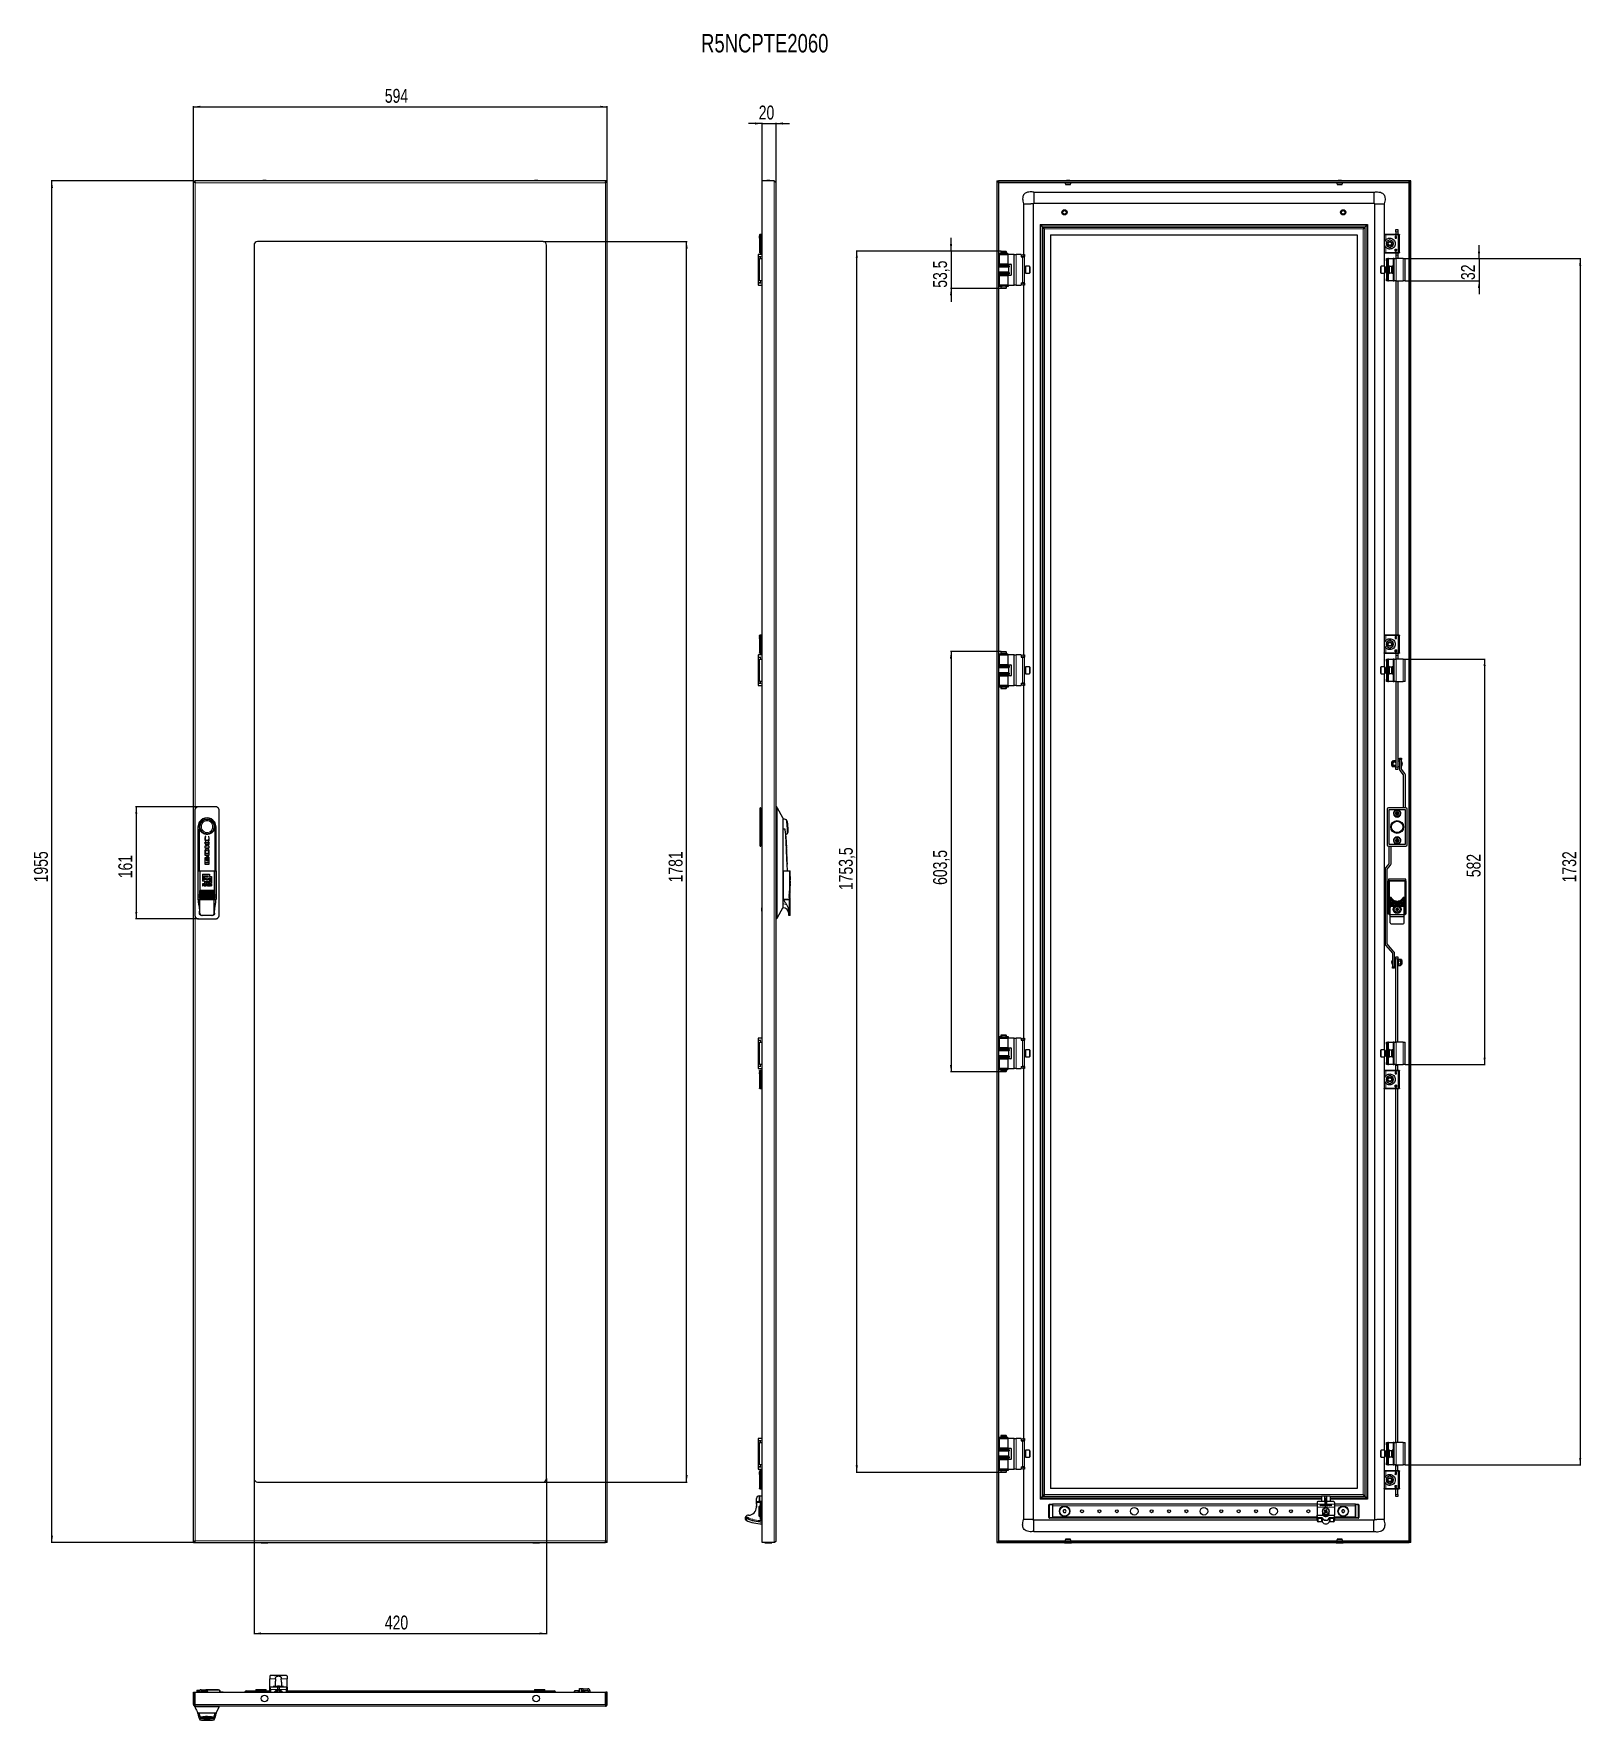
# Model space of a CAD drawing. Header units: millimetres. Extents: x -548 to 1673, y -1447 to 974.
import ezdxf

# ---------------------------------------------------------------- set-up
doc = ezdxf.new("R2010")
doc.units = ezdxf.units.MM
doc.layers.add('FORMAT', color=7, linetype='Continuous')
doc.styles.add('SLDTEXTSTYLE0', font='TXT', dxfattribs={"width": 0.75})
doc.dimstyles.new('SLDDIMSTYLE0', dxfattribs={"dimtxt": 20, "dimasz": 10, "dimexe": 0, "dimexo": 0.0625, "dimgap": 5, "dimtad": 2, "dimdec": 1, "dimrnd": 1e-09, "dimzin": 12, "dimdsep": 46, "dimtxsty": 'SLDTEXTSTYLE0', "dimsah": 1, "dimcen": 0.09, "dimadec": 0, "dimazin": 3, "dimtfac": 1, "dimtofl": 0, "dimtmove": 0, "dimatfit": 3, "dimfxl": 0, "dimfrac": 2, "dimtolj": 1, "dimtzin": 12, "dimarcsym": 0})
doc.dimstyles.new('SLDDIMSTYLE1', dxfattribs={"dimtxt": 20, "dimasz": 10, "dimexe": 0, "dimexo": 0.0625, "dimgap": 5, "dimtad": 2, "dimdec": 1, "dimrnd": 1e-09, "dimzin": 12, "dimdsep": 46, "dimtxsty": 'SLDTEXTSTYLE0', "dimsah": 1, "dimcen": 0.09, "dimadec": 0, "dimazin": 3, "dimtfac": 1, "dimtmove": 0, "dimatfit": 0, "dimfxl": 0, "dimfrac": 2, "dimtolj": 1, "dimtzin": 12, "dimarcsym": 0})

msp = doc.modelspace()

# ---------------------------------------------------------------- texts
at = {"layer": 'FORMAT', "insert": (409.69, 974.03), "char_height": 26.4583, "attachment_point": 1, "style": 'SLDTEXTSTYLE0'}
msp.add_mtext('R5NCPTE2060', dxfattribs=at)

# ---------------------------------------------------------------- blocks, each defined once
blk = doc.blocks.new('_D')
at = {"layer": 'FORMAT'}
for p, q in [((-319.1, 763), (-319.1, 870.5)), ((-319.1, 869.5), (274.9, 869.5)), ((274.9, 763), (274.9, 870.5))]:
    blk.add_line(p, q, dxfattribs=at)
for points in [[(-319.1, 869.5), (-309.1, 868), (-309.1, 871.1)], [(274.9, 869.5), (264.9, 871.1), (264.9, 868)]]:
    blk.add_solid(points, dxfattribs=at)
at = {"layer": 'FORMAT', "insert": (-44.3, 895.3), "char_height": 20, "attachment_point": 1, "style": 'SLDTEXTSTYLE0'}
blk.add_mtext('594', dxfattribs=at)
blk = doc.blocks.new('_D_1')
at = {"layer": 'FORMAT'}
for p, q in [((-319.1, 763), (-523.3, 763)), ((-522.3, -1192), (-522.3, 763)), ((-319.1, -1192), (-523.3, -1192))]:
    blk.add_line(p, q, dxfattribs=at)
for points in [[(-522.3, 763), (-523.8, 753), (-520.7, 753)], [(-522.3, -1192), (-520.7, -1182), (-523.8, -1182)]]:
    blk.add_solid(points, dxfattribs=at)
at = {"layer": 'FORMAT', "insert": (-548.1, -244), "char_height": 20, "attachment_point": 1, "rotation": 90, "style": 'SLDTEXTSTYLE0'}
blk.add_mtext('1955', dxfattribs=at)
blk = doc.blocks.new('_D_2')
at = {"layer": 'FORMAT'}
for p, q in [((-232.1, -1100), (-232.1, -1323.5)), ((187.9, -1100), (187.9, -1323.5)), ((-232.1, -1322.5), (187.9, -1322.5))]:
    blk.add_line(p, q, dxfattribs=at)
for points in [[(-232.1, -1322.5), (-222.1, -1324), (-222.1, -1320.9)], [(187.9, -1322.5), (177.9, -1320.9), (177.9, -1324)]]:
    blk.add_solid(points, dxfattribs=at)
at = {"layer": 'FORMAT', "insert": (-44.3, -1296.7), "char_height": 20, "attachment_point": 1, "style": 'SLDTEXTSTYLE0'}
blk.add_mtext('420', dxfattribs=at)
blk = doc.blocks.new('_D_3')
at = {"layer": 'FORMAT'}
for p, q in [((182.9, 676), (389.9, 676)), ((388.9, -1105), (388.9, 676)), ((182.9, -1105), (389.9, -1105))]:
    blk.add_line(p, q, dxfattribs=at)
for points in [[(388.9, 676), (387.4, 666), (390.5, 666)], [(388.9, -1105), (390.5, -1095), (387.4, -1095)]]:
    blk.add_solid(points, dxfattribs=at)
at = {"layer": 'FORMAT', "insert": (363.1, -244), "char_height": 20, "attachment_point": 1, "rotation": 90, "style": 'SLDTEXTSTYLE0'}
blk.add_mtext('1781', dxfattribs=at)
blk = doc.blocks.new('_D_4')
at = {"layer": 'FORMAT'}
for p, q in [((-311.6, -135.5), (-402.1, -135.5)), ((-401.1, -135.5), (-401.1, -296.5)), ((-311.6, -296.5), (-402.1, -296.5))]:
    blk.add_line(p, q, dxfattribs=at)
for points in [[(-401.1, -135.5), (-402.6, -145.5), (-399.6, -145.5)], [(-401.1, -296.5), (-399.6, -286.5), (-402.6, -286.5)]]:
    blk.add_solid(points, dxfattribs=at)
at = {"layer": 'FORMAT', "insert": (-426.9, -238.1), "char_height": 20, "attachment_point": 1, "rotation": 90, "style": 'SLDTEXTSTYLE0'}
blk.add_mtext('161', dxfattribs=at)
blk = doc.blocks.new('_D_5')
at = {"layer": 'FORMAT'}
for p, q in [((497.3, 845.5), (478, 845.5)), ((497.3, 763), (497.3, 846.5)), ((497.3, 845.5), (517.3, 845.5)), ((517.3, 760.4), (517.3, 846.5)), ((517.3, 845.5), (536.5, 845.5))]:
    blk.add_line(p, q, dxfattribs=at)
for points in [[(497.3, 845.5), (487.3, 847.1), (487.3, 844)], [(517.3, 845.5), (527.3, 844), (527.3, 847.1)]]:
    blk.add_solid(points, dxfattribs=at)
at = {"layer": 'FORMAT', "insert": (492.5, 871.3), "char_height": 20, "attachment_point": 1, "style": 'SLDTEXTSTYLE0'}
blk.add_mtext('20', dxfattribs=at)
blk = doc.blocks.new('_D_6')
at = {"layer": 'FORMAT'}
for p, q in [((840.6, 662.3), (632.3, 662.3)), ((633.3, -1091.2), (633.3, 662.3)), ((840.6, -1091.2), (632.3, -1091.2))]:
    blk.add_line(p, q, dxfattribs=at)
for points in [[(633.3, 662.3), (631.7, 652.3), (634.8, 652.3)], [(633.3, -1091.2), (634.8, -1081.2), (631.7, -1081.2)]]:
    blk.add_solid(points, dxfattribs=at)
at = {"layer": 'FORMAT', "insert": (607.5, -255.1), "char_height": 20, "attachment_point": 1, "rotation": 90, "style": 'SLDTEXTSTYLE0'}
blk.add_mtext('1753,5', dxfattribs=at)
blk = doc.blocks.new('_D_7')
at = {"layer": 'FORMAT'}
for p, q in [((768.6, 662.3), (768.6, 681.5)), ((840.6, 662.3), (767.6, 662.3)), ((768.6, 662.3), (768.6, 608.8)), ((840.6, 608.8), (767.6, 608.8)), ((768.6, 608.8), (768.6, 589.5))]:
    blk.add_line(p, q, dxfattribs=at)
for points in [[(768.6, 662.3), (770.1, 672.3), (767, 672.3)], [(768.6, 608.8), (767, 598.8), (770.1, 598.8)]]:
    blk.add_solid(points, dxfattribs=at)
at = {"layer": 'FORMAT', "insert": (742.8, 609.7), "char_height": 20, "attachment_point": 1, "rotation": 90, "style": 'SLDTEXTSTYLE0'}
blk.add_mtext('53,5', dxfattribs=at)
blk = doc.blocks.new('_D_8')
at = {"layer": 'FORMAT'}
for p, q in [((1420.6, 651.5), (1672.8, 651.5)), ((1671.8, 651.5), (1671.8, -1080.5)), ((1420.6, -1080.5), (1672.8, -1080.5))]:
    blk.add_line(p, q, dxfattribs=at)
for points in [[(1671.8, 651.5), (1670.3, 641.5), (1673.4, 641.5)], [(1671.8, -1080.5), (1673.4, -1070.5), (1670.3, -1070.5)]]:
    blk.add_solid(points, dxfattribs=at)
at = {"layer": 'FORMAT', "insert": (1646.1, -244), "char_height": 20, "attachment_point": 1, "rotation": 90, "style": 'SLDTEXTSTYLE0'}
blk.add_mtext('1732', dxfattribs=at)
blk = doc.blocks.new('_D_9')
at = {"layer": 'FORMAT'}
for p, q in [((1526.6, 651.5), (1526.6, 670.8)), ((1420.6, 651.5), (1527.6, 651.5)), ((1526.6, 651.5), (1526.6, 619.5)), ((1420.6, 619.5), (1527.6, 619.5)), ((1526.6, 619.5), (1526.6, 600.3))]:
    blk.add_line(p, q, dxfattribs=at)
for points in [[(1526.6, 651.5), (1528.1, 661.5), (1525, 661.5)], [(1526.6, 619.5), (1525, 609.5), (1528.1, 609.5)]]:
    blk.add_solid(points, dxfattribs=at)
at = {"layer": 'FORMAT', "insert": (1500.8, 620.8), "char_height": 20, "attachment_point": 1, "rotation": 90, "style": 'SLDTEXTSTYLE0'}
blk.add_mtext('32', dxfattribs=at)
blk = doc.blocks.new('_D_10')
at = {"layer": 'FORMAT'}
for p, q in [((840.6, 87.3), (767.6, 87.3)), ((768.6, 87.3), (768.6, -516.2)), ((840.6, -516.2), (767.6, -516.2))]:
    blk.add_line(p, q, dxfattribs=at)
for points in [[(768.6, 87.3), (767, 77.3), (770.1, 77.3)], [(768.6, -516.2), (770.1, -506.2), (767, -506.2)]]:
    blk.add_solid(points, dxfattribs=at)
at = {"layer": 'FORMAT', "insert": (742.8, -247.7), "char_height": 20, "attachment_point": 1, "rotation": 90, "style": 'SLDTEXTSTYLE0'}
blk.add_mtext('603,5', dxfattribs=at)
blk = doc.blocks.new('_D_11')
at = {"layer": 'FORMAT'}
for p, q in [((1420.6, 76.5), (1535.6, 76.5)), ((1534.6, 76.5), (1534.6, -505.5)), ((1420.6, -505.5), (1535.6, -505.5))]:
    blk.add_line(p, q, dxfattribs=at)
for points in [[(1534.6, 76.5), (1533, 66.5), (1536.1, 66.5)], [(1534.6, -505.5), (1536.1, -495.5), (1533, -495.5)]]:
    blk.add_solid(points, dxfattribs=at)
at = {"layer": 'FORMAT', "insert": (1508.8, -236.6), "char_height": 20, "attachment_point": 1, "rotation": 90, "style": 'SLDTEXTSTYLE0'}
blk.add_mtext('582', dxfattribs=at)

# ---------------------------------------------------------------- dimensions: what is measured, and where the dimension line sits
at = {"layer": 'FORMAT'}
for base, p1, p2, dimstyle, picture, middle in [((274.92, 869.53), (-319.08, 763.03), (274.92, 763.03), 'SLDDIMSTYLE0', '_D', (-22.08, 869.53)), ((517.27, 845.53), (497.27, 763.03), (517.27, 760.43), 'SLDDIMSTYLE1', '_D_5', (507.27, 845.53)), ((187.92, -1322.47), (-232.08, -1099.97), (187.92, -1099.97), 'SLDDIMSTYLE0', '_D_2', (-22.08, -1322.47))]:
    dim = msp.add_linear_dim(base=base, p1=p1, p2=p2, dimstyle=dimstyle, dxfattribs=at)
    dim.commit()
    dim.dimension.update_dxf_attribs({"geometry": picture, "text_midpoint": middle, "dimtype": 160})
for base, p1, p2, dimstyle, picture, middle in [((-522.27, 763.03), (-319.08, -1191.97), (-319.08, 763.03), 'SLDDIMSTYLE0', '_D_1', (-522.27, -214.47)), ((768.55, 608.78), (840.63, 662.28), (840.63, 608.78), 'SLDDIMSTYLE1', '_D_7', (768.55, 635.53)), ((388.92, 676.03), (182.92, -1104.97), (182.92, 676.03), 'SLDDIMSTYLE0', '_D_3', (388.92, -214.47)), ((633.28, 662.28), (840.63, -1091.22), (840.63, 662.28), 'SLDDIMSTYLE0', '_D_6', (633.28, -214.47)), ((1526.56, 619.53), (1420.56, 651.53), (1420.56, 619.53), 'SLDDIMSTYLE1', '_D_9', (1526.56, 635.53)), ((1671.83, -1080.47), (1420.56, 651.53), (1420.56, -1080.47), 'SLDDIMSTYLE0', '_D_8', (1671.83, -214.47)), ((768.55, -516.22), (840.63, 87.28), (840.63, -516.22), 'SLDDIMSTYLE0', '_D_10', (768.55, -214.47)), ((1534.56, -505.47), (1420.56, 76.53), (1420.56, -505.47), 'SLDDIMSTYLE0', '_D_11', (1534.56, -214.47)), ((-401.09, -296.47), (-311.58, -135.47), (-311.58, -296.47), 'SLDDIMSTYLE0', '_D_4', (-401.09, -215.97))]:
    dim = msp.add_linear_dim(base=base, p1=p1, p2=p2, angle=90, dimstyle=dimstyle, dxfattribs=at)
    dim.commit()
    dim.dimension.update_dxf_attribs({"geometry": picture, "text_midpoint": middle, "dimtype": 160})

# ---------------------------------------------------------------- linework, layer by layer
at = {"color": 7, "linetype": 'Continuous', "lineweight": 25}
for p, q in [((-319.08, 763.03), (-317.08, 763.03)), ((-319.08, -1191.97), (-319.08, 763.03)), ((272.62, 763.03), (-316.78, 763.03)), ((-316.78, 761.3), (-316.78, 763.03)), ((272.62, 763.03), (272.62, 761.3)), ((274.92, 763.03), (272.92, 763.03)), ((274.92, -1191.97), (274.92, 763.03)), ((497.27, -1191.97), (497.27, 763.03)), ((514.67, 763.03), (497.27, 763.03)), ((517.27, 760.43), (517.27, -138.47)), ((834.56, 763.03), (834.56, -1191.97)), ((834.56, 763.03), (836.56, 763.03)), ((836.56, 763.03), (836.56, -1191.97)), ((1426.26, 763.03), (836.86, 763.03)), ((836.86, 761.03), (836.86, 763.03)), ((1426.26, 761.03), (836.86, 761.03)), ((837.16, 760.43), (836.96, 761.03)), ((936.56, 758.41), (932.97, 758.41)), ((933.45, 758.03), (939.66, 758.03)), ((940.15, 758.41), (936.56, 758.41)), ((1330.15, 758.41), (1322.97, 758.41)), ((1323.45, 758.03), (1329.66, 758.03)), ((1426.17, 761.03), (1425.96, 760.43)), ((1426.26, 761.03), (1426.26, 763.03)), ((1428.56, 763.03), (1426.56, 763.03)), ((1426.56, -1191.97), (1426.56, 763.03)), ((1428.56, -1191.97), (1428.56, 763.03)), ((872.56, 730.03), (873.54, 730.03)), ((872.56, 730.03), (872.56, 657.53)), ((873.54, 730.03), (875.99, 730.03)), ((875.99, 730.03), (879.56, 730.03)), ((879.56, 730.03), (883.13, 730.03)), ((886.56, 730.03), (886.56, -1158.97)), ((887.56, 747.03), (887.56, 731.19)), ((887.56, 747.03), (1375.56, 747.03)), ((887.56, 731.03), (1375.56, 731.03)), ((1376.56, 730.03), (1376.56, -1158.97)), ((1390.56, 730.03), (1390.56, 685.7)), ((493.67, 685.53), (493.67, 660.53)), ((497.27, 686.03), (495.67, 686.03)), ((896.56, 700.53), (896.56, -1129.47)), ((896.56, 700.53), (897.56, 699.53)), ((896.56, 700.53), (1366.56, 700.53)), ((897.66, 699.43), (899.97, 697.12)), ((899.97, 697.12), (900.66, 696.43)), ((900.66, 696.43), (902.97, 694.12)), ((911.56, 685.53), (1351.56, 685.53)), ((911.56, 685.53), (911.56, -1114.47)), ((1351.56, 685.53), (1351.56, -1114.47)), ((1360.15, 694.12), (1362.46, 696.43)), ((1362.46, 696.43), (1363.15, 697.12)), ((1363.15, 697.12), (1365.46, 699.43)), ((1365.56, 699.53), (1366.56, 700.53)), ((1366.56, 700.53), (1366.56, -1129.47)), ((1390.56, 685.53), (1390.56, 660.53)), ((1391.39, 676.16), (1392.89, 678.41)), ((1410.56, 686.03), (1392.56, 686.03)), ((1398.56, 678.74), (1393.61, 675.89)), ((1403.51, 675.89), (1398.56, 678.74)), ((1406, 682.99), (1406, 681.12)), ((1406.46, 681.12), (1406.46, 681.4)), ((1406.53, 682.74), (1406.53, 682.95)), ((1406.91, 682.74), (1406.53, 682.74)), ((1406.53, 682.38), (1406.96, 682.38)), ((1406.53, 681.79), (1406.53, 682.38)), ((1407.26, 693.23), (1410.26, 693.23)), ((1407.26, 690.23), (1407.26, 693.23)), ((1407.26, 690.23), (1407.26, 686.03)), ((1410.26, 693.23), (1410.26, 690.23)), ((1410.26, 690.23), (1410.26, 686.03)), ((1411.16, 686.03), (1410.91, 686.03)), ((1412.56, 660.53), (1412.56, 685.53)), ((-232.08, 671.03), (-232.08, -1099.97)), ((182.92, 676.03), (-227.08, 676.03)), ((187.92, -1099.97), (187.92, 671.03)), ((491.72, 657.03), (491.72, 655.03)), ((497.27, 657.53), (492.22, 657.53)), ((492.22, 654.53), (495.72, 654.53)), ((492.22, 654.53), (492.22, 654.23)), ((492.22, 616.83), (492.22, 654.23)), ((492.22, 654.23), (495.22, 654.23)), ((494.72, 654.53), (494.72, 654.23)), ((495.22, 654.23), (495.72, 654.23)), ((495.67, 660.03), (497.27, 660.03)), ((495.72, 654.23), (495.72, 654.53)), ((836.91, 659.23), (836.91, 658.33)), ((836.91, 659.23), (849.8, 659.23)), ((836.91, 658.33), (849.8, 658.33)), ((837.61, 657.53), (837.61, 643.53)), ((837.61, 657.53), (850.51, 657.53)), ((840.63, 662.28), (840.06, 661.28)), ((840.06, 661.28), (840.06, 659.28)), ((848.06, 661.28), (840.06, 661.28)), ((844.81, 659.28), (840.06, 659.28)), ((840.06, 658.28), (840.06, 657.53)), ((844.81, 658.28), (840.06, 658.28)), ((840.56, 659.28), (840.56, 659.23)), ((840.56, 658.33), (840.56, 658.28)), ((840.63, 662.28), (847.48, 662.28)), ((848.06, 659.28), (844.81, 659.28)), ((848.06, 658.28), (844.81, 658.28)), ((848.06, 661.28), (847.48, 662.28)), ((847.56, 659.23), (847.56, 659.28)), ((847.56, 658.28), (847.56, 658.33)), ((848.06, 659.28), (848.06, 661.28)), ((848.06, 657.53), (848.06, 658.28)), ((849.8, 659.23), (849.88, 659.23)), ((849.8, 658.33), (849.88, 658.33)), ((849.88, 658.33), (849.88, 659.23)), ((849.88, 659.23), (850.09, 659.23)), ((849.88, 658.33), (850.09, 658.33)), ((850.09, 658.33), (850.09, 659.23)), ((850.51, 643.53), (850.51, 657.53)), ((858.61, 657.53), (850.51, 657.53)), ((859.11, 657.53), (858.61, 657.53)), ((859.11, 657.53), (862.11, 657.53)), ((859.11, 613.53), (859.11, 657.53)), ((869.11, 657.53), (862.11, 657.53)), ((869.11, 657.53), (869.11, 654.23)), ((869.11, 654.23), (871.11, 654.23)), ((871.11, 654.23), (874.11, 654.23)), ((871.61, 657.53), (874.11, 657.53)), ((871.61, 657.03), (871.61, 657.53)), ((871.61, 657.03), (871.61, 655.03)), ((871.61, 654.53), (871.61, 655.03)), ((874.11, 654.53), (871.61, 654.53)), ((871.61, 654.53), (871.61, 654.23)), ((874.11, 657.53), (874.11, 657.03)), ((874.11, 657.03), (874.11, 655.03)), ((874.11, 655.03), (874.11, 654.53)), ((874.11, 654.23), (874.11, 654.53)), ((874.11, 616.83), (874.11, 654.23)), ((1390.56, 660.35), (1390.56, 640.53)), ((1392.89, 667.65), (1391.39, 669.9)), ((1392.56, 660.03), (1410.56, 660.03)), ((1393.61, 675.89), (1393.61, 674.03)), ((1393.61, 674.03), (1395.57, 674.03)), ((1393.61, 672.03), (1393.61, 674.03)), ((1393.61, 672.03), (1393.61, 670.17)), ((1393.61, 672.03), (1395.57, 672.03)), ((1393.61, 670.17), (1398.56, 667.31)), ((1396.27, 674.03), (1395.57, 674.03)), ((1395.57, 672.03), (1396.27, 672.03)), ((1398.56, 667.31), (1403.51, 670.17)), ((1401.54, 674.03), (1400.85, 674.03)), ((1400.85, 672.03), (1401.54, 672.03)), ((1401.54, 674.03), (1403.51, 674.03)), ((1401.54, 672.03), (1403.51, 672.03)), ((1403.51, 674.03), (1403.51, 675.89)), ((1403.51, 674.03), (1403.51, 672.03)), ((1403.51, 670.17), (1403.51, 672.03)), ((1406, 663.07), (1406, 664.94)), ((1406.46, 664.94), (1406.46, 664.66)), ((1406.53, 663.68), (1406.53, 664.26)), ((1406.96, 663.68), (1406.53, 663.68)), ((1406.91, 663.32), (1406.53, 663.32)), ((1406.53, 663.32), (1406.53, 663.1)), ((1407.26, 660.12), (1407.26, 656.73)), ((1407.26, 656.73), (1407.26, 651.53)), ((1410.26, 660.12), (1410.26, 656.73)), ((1410.26, 656.73), (1410.26, 651.53)), ((1410.91, 660.03), (1411.16, 660.03)), ((493.77, 651.53), (496.77, 651.53)), ((493.77, 619.53), (493.77, 651.53)), ((497.27, 651.53), (496.77, 651.53)), ((836.56, 642.53), (851.56, 642.53)), ((851.56, 641.93), (836.56, 641.93)), ((851.56, 639.13), (836.56, 639.13)), ((851.56, 631.93), (836.56, 631.93)), ((850.51, 643.53), (837.61, 643.53)), ((840.06, 643.53), (840.06, 642.53)), ((848.06, 642.53), (848.06, 643.53)), ((850.51, 643.53), (854.61, 643.53)), ((851.56, 641.93), (851.56, 642.53)), ((852.26, 641.24), (851.56, 641.93)), ((851.56, 639.13), (852.26, 639.81)), ((851.56, 631.93), (851.56, 639.13)), ((852.26, 631.24), (851.56, 631.93)), ((851.56, 629.13), (852.26, 629.82)), ((855.11, 643.03), (855.11, 628.03)), ((875.36, 638.53), (874.11, 638.53)), ((874.11, 632.53), (875.36, 632.53)), ((881.01, 640.53), (875.61, 640.53)), ((875.61, 640.53), (875.61, 630.53)), ((875.61, 630.53), (881.01, 630.53)), ((881.61, 639.93), (881.61, 631.13)), ((1385.56, 633.28), (1385.56, 639.93)), ((1385.56, 631.13), (1385.56, 633.28)), ((1391.56, 640.53), (1386.16, 640.53)), ((1386.16, 630.53), (1391.56, 630.53)), ((1390.56, 630.53), (1390.56, 110.7)), ((1391.56, 632.97), (1391.56, 640.53)), ((1391.56, 630.53), (1391.56, 632.97)), ((1393.06, 638.53), (1391.81, 638.53)), ((1391.81, 632.53), (1393.06, 632.53)), ((1393.56, 640.53), (1393.06, 640.53)), ((1393.06, 640.53), (1393.06, 639.32)), ((1393.06, 639.32), (1393.06, 630.53)), ((1393.06, 630.53), (1393.56, 630.53)), ((1393.56, 651.53), (1395.56, 651.53)), ((1393.56, 650.53), (1393.56, 651.53)), ((1393.56, 649.53), (1393.56, 650.53)), ((1393.56, 648.53), (1393.56, 649.53)), ((1395.56, 648.53), (1393.56, 648.53)), ((1393.56, 648.53), (1393.56, 648.03)), ((1395.56, 648.03), (1393.56, 648.03)), ((1393.56, 648.03), (1393.56, 623.03)), ((1395.56, 651.53), (1395.56, 650.53)), ((1396.56, 651.53), (1395.56, 651.53)), ((1395.56, 649.53), (1395.56, 650.53)), ((1395.56, 649.53), (1395.56, 648.53)), ((1395.56, 648.53), (1395.56, 648.03)), ((1395.56, 648.03), (1395.56, 623.03)), ((1395.56, 641.53), (1396.56, 641.53)), ((1396.56, 651.53), (1403.56, 651.53)), ((1397.26, 641.53), (1396.56, 641.53)), ((1397.26, 641.53), (1397.26, 641.08)), ((1397.26, 629.98), (1397.26, 629.53)), ((1401.19, 640.03), (1398.06, 640.03)), ((1398.06, 631.03), (1398.06, 640.03)), ((1398.06, 631.03), (1401.19, 631.03)), ((1402.06, 639.53), (1401.19, 640.03)), ((1401.19, 631.03), (1401.19, 640.03)), ((1401.19, 631.03), (1402.06, 631.53)), ((1402.06, 631.53), (1402.06, 639.53)), ((1402.86, 629.53), (1402.86, 641.53)), ((1403.56, 641.53), (1402.86, 641.53)), ((1404.56, 651.53), (1403.56, 651.53)), ((1403.56, 641.53), (1404.56, 641.53)), ((1404.56, 651.53), (1407.56, 651.53)), ((1404.56, 619.53), (1404.56, 651.53)), ((1417.56, 651.53), (1407.56, 651.53)), ((1417.56, 651.53), (1420.56, 651.53)), ((1420.56, 619.53), (1420.56, 651.53)), ((491.72, 616.03), (491.72, 614.03)), ((495.22, 616.83), (492.22, 616.83)), ((492.22, 616.83), (492.22, 616.53)), ((495.72, 616.53), (492.22, 616.53)), ((492.22, 613.53), (497.27, 613.53)), ((496.77, 619.53), (493.77, 619.53)), ((494.72, 616.83), (494.72, 616.53)), ((495.72, 616.83), (495.22, 616.83)), ((495.72, 616.53), (495.72, 616.83)), ((496.77, 619.53), (497.27, 619.53)), ((851.56, 629.13), (836.56, 629.13)), ((836.56, 628.53), (851.56, 628.53)), ((836.91, 612.73), (836.91, 611.83)), ((836.91, 612.73), (840.9, 612.73)), ((836.91, 611.83), (840.9, 611.83)), ((837.61, 627.53), (837.61, 613.53)), ((837.61, 627.53), (850.51, 627.53)), ((850.51, 613.53), (837.61, 613.53)), ((840.06, 628.53), (840.06, 627.53)), ((840.06, 613.53), (840.06, 612.78)), ((844.81, 612.78), (840.06, 612.78)), ((840.06, 611.78), (840.06, 609.78)), ((844.81, 611.78), (840.06, 611.78)), ((840.06, 609.78), (840.63, 608.78)), ((840.06, 609.78), (844.81, 609.78)), ((840.56, 612.78), (840.56, 612.73)), ((840.56, 611.83), (840.56, 611.78)), ((844.7, 608.78), (840.63, 608.78)), ((840.9, 612.73), (841.55, 612.73)), ((840.9, 611.83), (841.55, 611.83)), ((841.55, 612.73), (841.89, 612.73)), ((841.55, 611.83), (841.89, 611.83)), ((841.89, 611.83), (841.89, 612.73)), ((841.89, 612.73), (841.89, 612.73)), ((841.89, 611.83), (841.89, 611.83)), ((847.48, 608.78), (844.7, 608.78)), ((848.06, 612.78), (844.81, 612.78)), ((848.06, 611.78), (844.81, 611.78)), ((844.81, 609.78), (848.06, 609.78)), ((846.98, 612.73), (846.98, 611.83)), ((846.98, 612.73), (847, 612.73)), ((846.98, 611.83), (847, 611.83)), ((847, 612.73), (848.3, 612.73)), ((847, 611.83), (848.3, 611.83)), ((847.48, 608.78), (848.06, 609.78)), ((847.56, 612.73), (847.56, 612.78)), ((847.56, 611.78), (847.56, 611.83)), ((848.06, 627.53), (848.06, 628.53)), ((848.06, 612.78), (848.06, 613.53)), ((848.06, 609.78), (848.06, 611.78)), ((848.3, 612.73), (849.02, 612.73)), ((848.3, 611.83), (849.02, 611.83)), ((849.02, 612.73), (851.21, 612.73)), ((849.02, 611.83), (851.21, 611.83)), ((850.51, 613.53), (850.51, 627.53)), ((854.61, 627.53), (850.51, 627.53)), ((850.51, 613.53), (858.61, 613.53)), ((851.21, 611.83), (851.21, 612.73)), ((851.56, 628.53), (851.56, 629.13)), ((858.61, 613.53), (859.11, 613.53)), ((862.11, 613.53), (859.11, 613.53)), ((862.11, 613.53), (869.11, 613.53)), ((869.11, 616.83), (871.11, 616.83)), ((869.11, 616.83), (869.11, 613.53)), ((874.11, 616.83), (871.11, 616.83)), ((871.61, 616.83), (871.61, 616.53)), ((871.61, 616.53), (874.11, 616.53)), ((871.61, 616.03), (871.61, 616.53)), ((871.61, 616.03), (871.61, 614.03)), ((871.61, 613.53), (871.61, 614.03)), ((874.11, 613.53), (871.61, 613.53)), ((872.56, 613.53), (872.56, 82.53)), ((874.11, 616.53), (874.11, 616.83)), ((874.11, 616.53), (874.11, 616.03)), ((874.11, 616.03), (874.11, 614.03)), ((874.11, 614.03), (874.11, 613.53)), ((1395.56, 623.03), (1393.56, 623.03)), ((1393.56, 623.03), (1393.56, 622.53)), ((1393.56, 622.53), (1395.56, 622.53)), ((1393.56, 621.53), (1393.56, 622.53)), ((1393.56, 620.53), (1393.56, 621.53)), ((1393.56, 619.53), (1393.56, 620.53)), ((1395.56, 619.53), (1393.56, 619.53)), ((1396.56, 629.53), (1395.56, 629.53)), ((1395.56, 623.03), (1395.56, 622.53)), ((1395.56, 622.53), (1395.56, 621.53)), ((1395.56, 620.53), (1395.56, 621.53)), ((1395.56, 620.53), (1395.56, 619.53)), ((1395.56, 619.53), (1396.56, 619.53)), ((1396.56, 629.53), (1397.26, 629.53)), ((1403.56, 619.53), (1396.56, 619.53)), ((1402.86, 629.53), (1403.56, 629.53)), ((1404.56, 629.53), (1403.56, 629.53)), ((1403.56, 619.53), (1404.56, 619.53)), ((1407.56, 619.53), (1404.56, 619.53)), ((1407.26, 619.53), (1407.26, 111.03)), ((1407.56, 619.53), (1417.56, 619.53)), ((1410.26, 619.53), (1410.26, 111.03)), ((1420.56, 619.53), (1417.56, 619.53)), ((493.67, 110.53), (493.67, 85.53)), ((497.27, 111.03), (495.67, 111.03)), ((1390.56, 110.53), (1390.56, 85.53)), ((1391.39, 101.16), (1392.89, 103.41)), ((1410.56, 111.03), (1392.56, 111.03)), ((1398.56, 103.74), (1393.61, 100.89)), ((1393.61, 100.89), (1393.61, 99.03)), ((1393.61, 99.03), (1395.57, 99.03)), ((1393.61, 97.03), (1393.61, 99.03)), ((1393.61, 97.03), (1393.61, 95.17)), ((1393.61, 97.03), (1395.57, 97.03)), ((1396.27, 99.03), (1395.57, 99.03)), ((1395.57, 97.03), (1396.27, 97.03)), ((1403.51, 100.89), (1398.56, 103.74)), ((1401.54, 99.03), (1400.85, 99.03)), ((1400.85, 97.03), (1401.54, 97.03)), ((1401.54, 99.03), (1403.51, 99.03)), ((1401.54, 97.03), (1403.51, 97.03)), ((1403.51, 99.03), (1403.51, 100.89)), ((1403.51, 99.03), (1403.51, 97.03)), ((1403.51, 95.17), (1403.51, 97.03)), ((1406, 107.99), (1406, 106.12)), ((1406.46, 106.12), (1406.46, 106.4)), ((1406.53, 107.74), (1406.53, 107.95)), ((1406.91, 107.74), (1406.53, 107.74)), ((1406.53, 107.38), (1406.96, 107.38)), ((1406.53, 106.79), (1406.53, 107.38)), ((1411.16, 111.03), (1410.91, 111.03)), ((1412.56, 85.53), (1412.56, 110.53)), ((491.72, 82.03), (491.72, 80.03)), ((497.27, 82.53), (492.22, 82.53)), ((492.22, 79.53), (495.72, 79.53)), ((492.22, 79.53), (492.22, 79.23)), ((492.22, 41.83), (492.22, 79.23)), ((492.22, 79.23), (495.22, 79.23)), ((493.77, 76.53), (496.77, 76.53)), ((493.77, 44.53), (493.77, 76.53)), ((494.72, 79.53), (494.72, 79.23)), ((495.22, 79.23), (495.72, 79.23)), ((495.67, 85.03), (497.27, 85.03)), ((495.72, 79.23), (495.72, 79.53)), ((497.27, 76.53), (496.77, 76.53)), ((836.91, 84.23), (836.91, 83.33)), ((836.91, 84.23), (849.8, 84.23)), ((836.91, 83.33), (849.8, 83.33)), ((837.61, 82.53), (837.61, 68.53)), ((837.61, 82.53), (850.51, 82.53)), ((840.63, 87.28), (840.06, 86.28)), ((840.06, 86.28), (840.06, 84.28)), ((848.06, 86.28), (840.06, 86.28)), ((844.81, 84.28), (840.06, 84.28)), ((840.06, 83.28), (840.06, 82.53)), ((844.81, 83.28), (840.06, 83.28)), ((840.56, 84.28), (840.56, 84.23)), ((840.56, 83.33), (840.56, 83.28)), ((840.63, 87.28), (847.48, 87.28)), ((848.06, 84.28), (844.81, 84.28)), ((848.06, 83.28), (844.81, 83.28)), ((848.06, 86.28), (847.48, 87.28)), ((847.56, 84.23), (847.56, 84.28)), ((847.56, 83.28), (847.56, 83.33)), ((848.06, 84.28), (848.06, 86.28)), ((848.06, 82.53), (848.06, 83.28)), ((849.8, 84.23), (849.88, 84.23)), ((849.8, 83.33), (849.88, 83.33)), ((849.88, 83.33), (849.88, 84.23)), ((849.88, 84.23), (850.09, 84.23)), ((849.88, 83.33), (850.09, 83.33)), ((850.09, 83.33), (850.09, 84.23)), ((850.51, 68.53), (850.51, 82.53)), ((858.61, 82.53), (850.51, 82.53)), ((859.11, 82.53), (858.61, 82.53)), ((859.11, 82.53), (862.11, 82.53)), ((859.11, 38.53), (859.11, 82.53)), ((869.11, 82.53), (862.11, 82.53)), ((869.11, 82.53), (869.11, 79.23)), ((869.11, 79.23), (871.11, 79.23)), ((871.11, 79.23), (874.11, 79.23)), ((871.61, 82.53), (874.11, 82.53)), ((871.61, 82.03), (871.61, 82.53)), ((871.61, 82.03), (871.61, 80.03)), ((871.61, 79.53), (871.61, 80.03)), ((874.11, 79.53), (871.61, 79.53)), ((871.61, 79.53), (871.61, 79.23)), ((874.11, 82.53), (874.11, 82.03)), ((874.11, 82.03), (874.11, 80.03)), ((874.11, 80.03), (874.11, 79.53)), ((874.11, 79.23), (874.11, 79.53)), ((874.11, 41.83), (874.11, 79.23)), ((1390.56, 85.35), (1390.56, 65.53)), ((1392.89, 92.65), (1391.39, 94.9)), ((1392.56, 85.03), (1410.56, 85.03)), ((1393.56, 76.53), (1395.56, 76.53)), ((1393.56, 75.53), (1393.56, 76.53)), ((1393.56, 74.53), (1393.56, 75.53)), ((1393.56, 73.53), (1393.56, 74.53)), ((1395.56, 73.53), (1393.56, 73.53)), ((1393.56, 73.53), (1393.56, 73.03)), ((1395.56, 73.03), (1393.56, 73.03)), ((1393.56, 73.03), (1393.56, 48.03)), ((1393.61, 95.17), (1398.56, 92.31)), ((1395.56, 76.53), (1395.56, 75.53)), ((1396.56, 76.53), (1395.56, 76.53)), ((1395.56, 74.53), (1395.56, 75.53)), ((1395.56, 74.53), (1395.56, 73.53)), ((1395.56, 73.53), (1395.56, 73.03)), ((1395.56, 73.03), (1395.56, 48.03)), ((1396.56, 76.53), (1403.56, 76.53)), ((1398.56, 92.31), (1403.51, 95.17)), ((1404.56, 76.53), (1403.56, 76.53)), ((1404.56, 76.53), (1407.56, 76.53)), ((1404.56, 44.53), (1404.56, 76.53)), ((1406, 88.07), (1406, 89.94)), ((1406.46, 89.94), (1406.46, 89.66)), ((1406.53, 88.68), (1406.53, 89.26)), ((1406.96, 88.68), (1406.53, 88.68)), ((1406.91, 88.32), (1406.53, 88.32)), ((1406.53, 88.32), (1406.53, 88.1)), ((1407.26, 85.12), (1407.26, 81.73)), ((1407.26, 81.73), (1407.26, 76.53)), ((1417.56, 76.53), (1407.56, 76.53)), ((1410.26, 85.12), (1410.26, 81.73)), ((1410.26, 81.73), (1410.26, 76.53)), ((1410.91, 85.03), (1411.16, 85.03)), ((1417.56, 76.53), (1420.56, 76.53)), ((1420.56, 44.53), (1420.56, 76.53)), ((836.56, 67.53), (851.56, 67.53)), ((851.56, 66.93), (836.56, 66.93)), ((851.56, 64.13), (836.56, 64.13)), ((851.56, 56.93), (836.56, 56.93)), ((851.56, 54.13), (836.56, 54.13)), ((836.56, 53.53), (851.56, 53.53)), ((850.51, 68.53), (837.61, 68.53)), ((837.61, 52.53), (837.61, 38.53)), ((837.61, 52.53), (850.51, 52.53)), ((840.06, 68.53), (840.06, 67.53)), ((840.06, 53.53), (840.06, 52.53)), ((848.06, 67.53), (848.06, 68.53)), ((848.06, 52.53), (848.06, 53.53)), ((850.51, 68.53), (854.61, 68.53)), ((850.51, 38.53), (850.51, 52.53)), ((854.61, 52.53), (850.51, 52.53)), ((851.56, 66.93), (851.56, 67.53)), ((852.26, 66.24), (851.56, 66.93)), ((851.56, 64.13), (852.26, 64.81)), ((851.56, 56.93), (851.56, 64.13)), ((852.26, 56.24), (851.56, 56.93)), ((851.56, 54.13), (852.26, 54.82)), ((851.56, 53.53), (851.56, 54.13)), ((855.11, 68.03), (855.11, 53.03)), ((875.36, 63.53), (874.11, 63.53)), ((874.11, 57.53), (875.36, 57.53)), ((881.01, 65.53), (875.61, 65.53)), ((875.61, 65.53), (875.61, 55.53)), ((875.61, 55.53), (881.01, 55.53)), ((881.61, 64.93), (881.61, 56.13)), ((1385.56, 58.28), (1385.56, 64.93)), ((1385.56, 56.13), (1385.56, 58.28)), ((1391.56, 65.53), (1386.16, 65.53)), ((1386.16, 55.53), (1391.56, 55.53)), ((1390.56, 55.53), (1390.56, -484.47)), ((1391.56, 57.97), (1391.56, 65.53)), ((1391.56, 55.53), (1391.56, 57.97)), ((1393.06, 63.53), (1391.81, 63.53)), ((1391.81, 57.53), (1393.06, 57.53)), ((1393.56, 65.53), (1393.06, 65.53)), ((1393.06, 65.53), (1393.06, 64.32)), ((1393.06, 64.32), (1393.06, 55.53)), ((1393.06, 55.53), (1393.56, 55.53)), ((1395.56, 66.53), (1396.56, 66.53)), ((1396.56, 54.53), (1395.56, 54.53)), ((1397.26, 66.53), (1396.56, 66.53)), ((1396.56, 54.53), (1397.26, 54.53)), ((1397.26, 66.53), (1397.26, 66.08)), ((1397.26, 54.98), (1397.26, 54.53)), ((1401.19, 65.03), (1398.06, 65.03)), ((1398.06, 56.03), (1398.06, 65.03)), ((1398.06, 56.03), (1401.19, 56.03)), ((1402.06, 64.53), (1401.19, 65.03)), ((1401.19, 56.03), (1401.19, 65.03)), ((1401.19, 56.03), (1402.06, 56.53)), ((1402.06, 56.53), (1402.06, 64.53)), ((1402.86, 54.53), (1402.86, 66.53)), ((1403.56, 66.53), (1402.86, 66.53)), ((1402.86, 54.53), (1403.56, 54.53)), ((1403.56, 66.53), (1404.56, 66.53)), ((1404.56, 54.53), (1403.56, 54.53)), ((491.72, 41.03), (491.72, 39.03)), ((495.22, 41.83), (492.22, 41.83)), ((492.22, 41.83), (492.22, 41.53)), ((495.72, 41.53), (492.22, 41.53)), ((492.22, 38.53), (497.27, 38.53)), ((496.77, 44.53), (493.77, 44.53)), ((494.72, 41.83), (494.72, 41.53)), ((495.72, 41.83), (495.22, 41.83)), ((495.72, 41.53), (495.72, 41.83)), ((496.77, 44.53), (497.27, 44.53)), ((836.91, 37.73), (836.91, 36.83)), ((836.91, 37.73), (840.9, 37.73)), ((836.91, 36.83), (840.9, 36.83)), ((850.51, 38.53), (837.61, 38.53)), ((840.06, 38.53), (840.06, 37.78)), ((844.81, 37.78), (840.06, 37.78)), ((840.06, 36.78), (840.06, 34.78)), ((844.81, 36.78), (840.06, 36.78)), ((840.06, 34.78), (840.63, 33.78)), ((840.06, 34.78), (844.81, 34.78)), ((840.56, 37.78), (840.56, 37.73)), ((840.56, 36.83), (840.56, 36.78)), ((844.7, 33.78), (840.63, 33.78)), ((840.9, 37.73), (841.55, 37.73)), ((840.9, 36.83), (841.55, 36.83)), ((841.55, 37.73), (841.89, 37.73)), ((841.55, 36.83), (841.89, 36.83)), ((841.89, 36.83), (841.89, 37.73)), ((841.89, 37.73), (841.89, 37.73)), ((841.89, 36.83), (841.89, 36.83)), ((847.48, 33.78), (844.7, 33.78)), ((848.06, 37.78), (844.81, 37.78)), ((848.06, 36.78), (844.81, 36.78)), ((844.81, 34.78), (848.06, 34.78)), ((846.98, 37.73), (846.98, 36.83)), ((846.98, 37.73), (847, 37.73)), ((846.98, 36.83), (847, 36.83)), ((847, 37.73), (848.3, 37.73)), ((847, 36.83), (848.3, 36.83)), ((847.48, 33.78), (848.06, 34.78)), ((847.56, 37.73), (847.56, 37.78)), ((847.56, 36.78), (847.56, 36.83)), ((848.06, 37.78), (848.06, 38.53)), ((848.06, 34.78), (848.06, 36.78)), ((848.3, 37.73), (849.02, 37.73)), ((848.3, 36.83), (849.02, 36.83)), ((849.02, 37.73), (851.21, 37.73)), ((849.02, 36.83), (851.21, 36.83)), ((850.51, 38.53), (858.61, 38.53)), ((851.21, 36.83), (851.21, 37.73)), ((858.61, 38.53), (859.11, 38.53)), ((862.11, 38.53), (859.11, 38.53)), ((862.11, 38.53), (869.11, 38.53)), ((869.11, 41.83), (871.11, 41.83)), ((869.11, 41.83), (869.11, 38.53)), ((874.11, 41.83), (871.11, 41.83)), ((871.61, 41.83), (871.61, 41.53)), ((871.61, 41.53), (874.11, 41.53)), ((871.61, 41.03), (871.61, 41.53)), ((871.61, 41.03), (871.61, 39.03)), ((871.61, 38.53), (871.61, 39.03)), ((874.11, 38.53), (871.61, 38.53)), ((872.56, 38.53), (872.56, -467.47)), ((874.11, 41.53), (874.11, 41.83)), ((874.11, 41.53), (874.11, 41.03)), ((874.11, 41.03), (874.11, 39.03)), ((874.11, 39.03), (874.11, 38.53)), ((1395.56, 48.03), (1393.56, 48.03)), ((1393.56, 48.03), (1393.56, 47.53)), ((1393.56, 46.53), (1393.56, 47.53)), ((1393.56, 47.53), (1395.56, 47.53)), ((1393.56, 45.53), (1393.56, 46.53)), ((1393.56, 44.53), (1393.56, 45.53)), ((1395.56, 44.53), (1393.56, 44.53)), ((1395.56, 48.03), (1395.56, 47.53)), ((1395.56, 47.53), (1395.56, 46.53)), ((1395.56, 45.53), (1395.56, 46.53)), ((1395.56, 45.53), (1395.56, 44.53)), ((1395.56, 44.53), (1396.56, 44.53)), ((1403.56, 44.53), (1396.56, 44.53)), ((1403.56, 44.53), (1404.56, 44.53)), ((1407.56, 44.53), (1404.56, 44.53)), ((1407.26, 44.53), (1407.26, -78.77)), ((1407.56, 44.53), (1417.56, 44.53)), ((1410.26, 44.53), (1410.26, -78.77)), ((1420.56, 44.53), (1417.56, 44.53)), ((1402.06, -70.82), (1401.56, -71.32)), ((1401.56, -76.22), (1401.56, -71.32)), ((1403.26, -69.92), (1402.06, -69.92)), ((1402.06, -73.77), (1402.06, -69.92)), ((1403.6, -69.32), (1403.26, -69.92)), ((1403.26, -73.77), (1403.26, -69.92)), ((1406.71, -69.32), (1403.6, -69.32)), ((1406.71, -71.55), (1403.6, -71.55)), ((1407.06, -69.92), (1406.71, -69.32)), ((1407.06, -69.92), (1407.06, -77.62)), ((1407.26, -70.82), (1407.06, -70.82)), ((1412.26, -69.77), (1410.26, -69.77)), ((1412.26, -67.47), (1412.26, -65.47)), ((1412.26, -65.47), (1415.26, -65.47)), ((1412.26, -67.47), (1412.26, -81.4)), ((1415.26, -65.47), (1415.26, -67.47)), ((1415.26, -81.4), (1415.26, -67.47)), ((1401.56, -76.22), (1402.06, -76.72)), ((1402.06, -77.62), (1402.06, -73.77)), ((1402.06, -77.62), (1403.26, -77.62)), ((1403.26, -77.62), (1403.26, -73.77)), ((1403.26, -77.62), (1403.6, -78.22)), ((1406.71, -76), (1403.6, -76)), ((1406.71, -78.22), (1403.6, -78.22)), ((1406.71, -78.22), (1407.06, -77.62)), ((1407.06, -76.72), (1407.26, -76.72)), ((1407.26, -81.77), (1407.26, -78.77)), ((1410.26, -81.77), (1407.26, -81.77)), ((1410.26, -77.77), (1412.26, -77.77)), ((1410.26, -78.77), (1410.26, -81.77)), ((1412.94, -83.38), (1417.81, -89.56)), ((1420.17, -87.7), (1415.3, -81.53)), ((1417.86, -89.68), (1417.86, -136.97)), ((1420.86, -136.97), (1420.86, -89.68)), ((-317.08, -140.97), (-317.08, -290.97)), ((-287.58, -135.47), (-311.58, -135.47)), ((-282.08, -290.97), (-282.08, -140.97)), ((494.37, -138.97), (494.37, -136.97)), ((494.37, -136.97), (495.27, -136.97)), ((494.37, -189.97), (494.37, -138.97)), ((495.67, -137.37), (495.67, -138.97)), ((495.67, -137.77), (497.27, -137.77)), ((495.67, -138.97), (495.67, -189.97)), ((518.27, -135.47), (517.27, -135.47)), ((517.27, -138.47), (517.27, -140.97)), ((517.27, -140.97), (517.27, -290.97)), ((518.27, -140.97), (518.27, -290.97)), ((527.27, -151.47), (519.35, -137.39)), ((1394.56, -138.97), (1394.56, -189.97)), ((1421.56, -136.97), (1396.56, -136.97)), ((1397.06, -139.97), (1397.06, -188.97)), ((1407.46, -139.97), (1397.06, -139.97)), ((1407.15, -144.81), (1406.79, -144.37)), ((1408.36, -144.37), (1406.79, -144.37)), ((1407.15, -145.13), (1406.79, -145.57)), ((1408.36, -144.81), (1407.15, -144.81)), ((1407.15, -145.13), (1408.36, -145.13)), ((1408.46, -142.7), (1408.46, -144.27)), ((1408.89, -143.06), (1408.46, -142.7)), ((1408.89, -143.06), (1408.89, -144.27)), ((1409.22, -143.06), (1409.66, -142.7)), ((1409.22, -144.27), (1409.22, -143.06)), ((1409.66, -144.27), (1409.66, -142.7)), ((1411.33, -144.37), (1409.76, -144.37)), ((1410.96, -144.81), (1409.76, -144.81)), ((1409.76, -145.13), (1410.96, -145.13)), ((1421.06, -139.97), (1410.66, -139.97)), ((1410.96, -144.81), (1411.33, -144.37)), ((1410.96, -145.13), (1411.33, -145.57)), ((1421.06, -188.97), (1421.06, -139.97)), ((1423.56, -189.97), (1423.56, -138.97)), ((-312.58, -164.47), (-312.58, -267.47)), ((-310.58, -227.47), (-310.58, -167.47)), ((-310.58, -167.47), (-310.58, -167.47)), ((-288.59, -167.47), (-288.58, -167.47)), ((-288.58, -167.47), (-288.58, -227.47)), ((-286.58, -267.47), (-286.58, -164.47)), ((527.27, -151.47), (527.27, -156.94)), ((527.27, -156.94), (527.27, -164.47)), ((527.27, -164.47), (527.27, -267.47)), ((1406.79, -145.57), (1408.36, -145.57)), ((1408.46, -145.67), (1408.46, -147.24)), ((1408.89, -146.88), (1408.46, -147.24)), ((1408.89, -145.67), (1408.89, -146.88)), ((1409.22, -146.88), (1409.22, -145.67)), ((1409.22, -146.88), (1409.66, -147.24)), ((1409.66, -147.24), (1409.66, -145.67)), ((1409.76, -145.57), (1411.33, -145.57)), ((-302.28, -177.8), (-302.81, -180.95)), ((-299.94, -190.14), (-302.73, -186.35)), ((-302.73, -186.35), (-302.73, -188.04)), ((-302.73, -188.04), (-299.78, -192.03)), ((-299.78, -192.03), (-302.73, -192.03)), ((-302.73, -192.03), (-302.73, -194.25)), ((-301.2, -178.17), (-302.28, -177.8)), ((-301.2, -178.46), (-301.2, -178.17)), ((-296.44, -186.26), (-299.94, -190.14)), ((-299.08, -192.03), (-296.44, -188.99)), ((-296.44, -192.03), (-299.08, -192.03)), ((-296.8, -178.19), (-297.6, -177.91)), ((-297.6, -177.91), (-297.6, -178.15)), ((-296.36, -180.98), (-296.8, -178.19)), ((-296.44, -188.99), (-296.44, -186.26)), ((-296.44, -194.25), (-296.44, -192.03)), ((494.37, -191.97), (494.37, -189.97)), ((494.37, -191.97), (495.27, -191.97)), ((495.67, -189.97), (495.67, -191.57)), ((497.27, -191.17), (495.67, -191.17)), ((531.79, -184.14), (531.39, -174.95)), ((531.51, -178.17), (531.46, -177.8)), ((531.52, -178.17), (531.47, -177.8)), ((531.47, -177.8), (531.59, -180.95)), ((531.52, -178.46), (531.51, -178.17)), ((531.52, -178.17), (531.51, -178.17)), ((531.53, -178.46), (531.52, -178.17)), ((531.53, -178.46), (531.52, -178.46)), ((531.88, -186.23), (531.78, -184.14)), ((531.79, -184.15), (531.78, -184.15)), ((532.06, -190.14), (531.83, -186.35)), ((532.04, -189.74), (531.9, -186.65)), ((531.9, -188.04), (532.14, -192.03)), ((532.03, -189.74), (532.06, -190.14)), ((532.1, -191.4), (532.05, -190.14)), ((532.06, -190.14), (532.05, -190.14)), ((532.08, -192.03), (532.07, -192.03)), ((532.14, -192.03), (532.08, -192.03)), ((532.23, -194.25), (532.13, -192.03)), ((534.21, -172.53), (534.22, -172.35)), ((1396.56, -191.97), (1421.56, -191.97)), ((1397.06, -188.97), (1407.46, -188.97)), ((1397.26, -191.97), (1397.26, -217.2)), ((1400.26, -217.2), (1400.26, -191.97)), ((1407.15, -183.81), (1406.79, -183.37)), ((1406.79, -183.37), (1408.36, -183.37)), ((1407.15, -184.13), (1406.79, -184.57)), ((1408.36, -184.57), (1406.79, -184.57)), ((1407.15, -183.81), (1408.36, -183.81)), ((1408.36, -184.13), (1407.15, -184.13)), ((1408.46, -183.27), (1408.46, -181.7)), ((1408.89, -182.06), (1408.46, -181.7)), ((1408.46, -186.24), (1408.46, -184.67)), ((1408.89, -185.88), (1408.46, -186.24)), ((1408.89, -183.27), (1408.89, -182.06)), ((1408.89, -185.88), (1408.89, -184.67)), ((1409.22, -182.06), (1409.66, -181.7)), ((1409.22, -182.06), (1409.22, -183.27)), ((1409.22, -184.67), (1409.22, -185.88)), ((1409.22, -185.88), (1409.66, -186.24)), ((1409.66, -181.7), (1409.66, -183.27)), ((1409.66, -184.67), (1409.66, -186.24)), ((1409.76, -183.37), (1411.33, -183.37)), ((1409.76, -183.81), (1410.96, -183.81)), ((1410.96, -184.13), (1409.76, -184.13)), ((1411.33, -184.57), (1409.76, -184.57)), ((1410.66, -188.97), (1421.06, -188.97)), ((1410.96, -183.81), (1411.33, -183.37)), ((1410.96, -184.13), (1411.33, -184.57)), ((-302.73, -194.25), (-296.44, -194.25)), ((-302.73, -200.66), (-302.73, -204.89)), ((-302.73, -204.89), (-296.44, -204.89)), ((-302.73, -209.47), (-302.73, -217.32)), ((-302.22, -215.86), (-302.22, -209.61)), ((-302.22, -209.61), (-301.64, -209.61)), ((-296.93, -215.86), (-302.22, -215.86)), ((-301.64, -208.82), (-302.07, -208.82)), ((-301.77, -199.99), (-301.85, -200.97)), ((-301.85, -200.97), (-301.85, -202.52)), ((-301.85, -202.52), (-297.22, -202.52)), ((-301.64, -209.61), (-301.64, -208.82)), ((-299.91, -212.79), (-299.65, -212.65)), ((-299.62, -207.12), (-299.85, -206.97)), ((-299.71, -213.26), (-299.04, -213.26)), ((-298.88, -206.6), (-299.56, -206.6)), ((-299.5, -212.54), (-299.25, -212.26)), ((-299.25, -207.52), (-299.49, -207.24)), ((-299.14, -209.89), (-298.87, -208.33)), ((-298.86, -211.46), (-299.14, -209.89)), ((-298.87, -208.33), (-299.1, -207.77)), ((-299.1, -212.02), (-298.86, -211.46)), ((-298.64, -213.26), (-297.94, -213.26)), ((-297.79, -206.6), (-298.49, -206.6)), ((-297.22, -202.52), (-297.22, -201.1)), ((-296.93, -212.18), (-296.93, -215.86)), ((-296.46, -199.83), (-296.64, -198.21)), ((-296.44, -200.83), (-296.46, -199.83)), ((-296.44, -200.85), (-296.44, -200.83)), ((-296.44, -200.87), (-296.44, -200.85)), ((-296.44, -204.89), (-296.44, -200.87)), ((-296.44, -217.32), (-296.44, -209.47)), ((532.17, -194.25), (532.17, -194.24)), ((532.17, -194.25), (532.17, -194.25)), ((532.29, -195.51), (532.24, -194.25)), ((532.28, -195.52), (532.28, -195.51)), ((532.39, -197.97), (532.3, -195.84)), ((532.4, -197.97), (532.39, -197.97)), ((532.6, -202.52), (532.4, -197.95)), ((532.45, -199.99), (532.49, -200.97)), ((532.46, -199.99), (532.5, -200.97)), ((532.57, -202.52), (532.56, -202.52)), ((532.69, -204.89), (532.59, -202.52)), ((532.64, -204.89), (532.64, -204.89)), ((532.81, -207.36), (532.7, -204.89)), ((532.76, -206.6), (532.77, -206.6)), ((532.77, -206.6), (532.78, -206.6)), ((532.8, -207.12), (532.79, -206.97)), ((532.82, -207.52), (532.8, -207.24)), ((532.84, -208.82), (532.82, -208.82)), ((532.85, -208.82), (532.83, -208.82)), ((532.89, -209.29), (532.84, -208.04)), ((532.87, -209.61), (532.84, -208.85)), ((532.88, -209.61), (532.85, -208.82)), ((532.86, -209.61), (532.85, -209.61)), ((532.86, -209.61), (532.88, -209.61)), ((532.87, -208.79), (532.92, -209.89)), ((532.91, -209.6), (532.89, -209.29)), ((532.95, -210.5), (532.91, -209.71)), ((533, -211.73), (532.95, -210.5)), ((533.04, -212.54), (533.02, -212.26)), ((533.05, -212.79), (533.04, -212.65)), ((533.18, -215.86), (533.06, -213.18)), ((533.06, -213.26), (533.06, -213.26)), ((533.07, -213.26), (533.07, -213.26)), ((533.18, -217.32), (533.12, -215.88)), ((533.14, -215.86), (533.13, -215.86)), ((533.26, -217.97), (533.17, -215.86)), ((1397.21, -217.33), (1392.46, -223.3)), ((-312.55, -227.47), (-312.55, -267.97)), ((-312.55, -227.47), (-309.93, -227.47)), ((-309.93, -227.47), (-289.24, -227.47)), ((-309.93, -227.47), (-309.93, -255.47)), ((-305.93, -232.47), (-296.17, -232.47)), ((-305.93, -232.47), (-305.93, -242.23)), ((-303.98, -234.42), (-303.98, -240.28)), ((-303.98, -234.42), (-298.12, -234.42)), ((-303, -240.28), (-303.98, -240.28)), ((-303, -235.4), (-303, -240.28)), ((-298.12, -235.4), (-303, -235.4)), ((-302.07, -217.97), (-297.1, -217.97)), ((-301.05, -237.35), (-301.05, -240.28)), ((-301.05, -237.35), (-298.12, -237.35)), ((-298.12, -240.28), (-301.05, -240.28)), ((-298.12, -234.42), (-298.12, -235.4)), ((-298.12, -237.35), (-298.12, -240.28)), ((-296.17, -232.47), (-296.17, -235.4)), ((-296.17, -235.4), (-293.24, -235.4)), ((-296.17, -237.35), (-296.17, -242.23)), ((-296.17, -237.35), (-295.19, -237.35)), ((-295.19, -237.35), (-295.19, -243.21)), ((-293.24, -235.4), (-293.24, -245.16)), ((-289.24, -227.47), (-289.24, -255.47)), ((-289.24, -227.47), (-286.62, -227.47)), ((-286.62, -227.47), (-286.62, -267.97)), ((527.27, -227.47), (527.48, -227.47)), ((527.48, -227.47), (527.72, -227.47)), ((527.72, -227.47), (527.72, -267.97)), ((527.72, -227.47), (536.83, -227.47)), ((533.69, -227.47), (533.27, -217.97)), ((536.83, -227.47), (536.83, -255.47)), ((536.83, -227.47), (537.48, -227.47)), ((537.23, -232.47), (537.48, -232.47)), ((537.23, -232.47), (537.23, -242.23)), ((537.35, -234.42), (537.35, -240.28)), ((537.36, -234.42), (537.35, -234.42)), ((537.36, -240.28), (537.35, -240.28)), ((537.36, -234.42), (537.36, -240.28)), ((537.36, -234.42), (537.48, -234.42)), ((537.41, -240.28), (537.36, -240.28)), ((537.48, -235.4), (537.41, -235.4)), ((537.41, -235.4), (537.41, -240.28)), ((537.46, -237.35), (537.46, -240.28)), ((537.47, -237.35), (537.46, -237.35)), ((537.47, -240.28), (537.46, -240.28)), ((537.47, -234.42), (537.47, -232.47)), ((537.47, -237.35), (537.47, -235.4)), ((537.47, -237.35), (537.47, -240.28)), ((537.47, -237.35), (537.48, -237.35)), ((537.47, -242.23), (537.47, -240.28)), ((537.48, -240.28), (537.47, -240.28)), ((537.48, -232.47), (537.48, -227.47)), ((537.48, -235.4), (537.48, -234.42)), ((537.48, -240.28), (537.48, -237.35)), ((1391.76, -225.29), (1391.76, -332.27)), ((1394.76, -332.27), (1394.76, -225.29)), ((1394.8, -225.17), (1399.56, -219.2)), ((1421.56, -239.47), (1396.56, -239.47)), ((1396.56, -239.47), (1396.56, -289.47)), ((1397.74, -241.15), (1420.38, -241.15)), ((1421.56, -289.47), (1421.56, -239.47)), ((-310.18, -255.57), (-309.98, -255.57)), ((-289.19, -255.57), (-309.98, -255.57)), ((-289.19, -256.97), (-309.98, -256.97)), ((-289.19, -258.37), (-309.98, -258.37)), ((-289.19, -259.77), (-309.98, -259.77)), ((-289.19, -261.17), (-309.98, -261.17)), ((-289.19, -262.57), (-309.98, -262.57)), ((-289.19, -263.97), (-309.98, -263.97)), ((-289.19, -265.37), (-309.98, -265.37)), ((-303, -242.23), (-305.93, -242.23)), ((-303.86, -246.03), (-305.93, -246.03)), ((-305.93, -246.03), (-305.93, -249)), ((-305.93, -249), (-305.05, -249)), ((-305.05, -246.53), (-305.05, -247.33)), ((-305.05, -246.53), (-303.98, -246.53)), ((-304.02, -247.33), (-305.05, -247.33)), ((-305.05, -247.82), (-305.05, -249)), ((-305.05, -247.82), (-304.12, -247.82)), ((-303.49, -248.3), (-303.47, -248.62)), ((-303.34, -249), (-302.38, -249)), ((-303, -242.23), (-303, -245.16)), ((-293.24, -245.16), (-303, -245.16)), ((-302.56, -248.57), (-302.57, -248.21)), ((-302.56, -248.57), (-302.56, -248.58)), ((-302.38, -248.91), (-302.38, -249)), ((-300.55, -246.03), (-302.08, -249)), ((-302.08, -249), (-301.15, -249)), ((-301.15, -249), (-300.86, -248.39)), ((-301.05, -242.23), (-301.05, -243.21)), ((-301.05, -242.23), (-296.17, -242.23)), ((-295.19, -243.21), (-301.05, -243.21)), ((-300.86, -248.39), (-299.19, -248.39)), ((-300.63, -247.9), (-300.03, -246.63)), ((-299.43, -247.9), (-300.63, -247.9)), ((-299.52, -246.03), (-300.55, -246.03)), ((-300.03, -246.63), (-299.43, -247.9)), ((-297.97, -249), (-299.52, -246.03)), ((-299.19, -248.39), (-298.9, -249)), ((-298.9, -249), (-297.97, -249)), ((-296.2, -246.03), (-297.51, -246.03)), ((-297.51, -246.03), (-297.51, -249)), ((-297.51, -249), (-296.67, -249)), ((-296.67, -246.61), (-296.67, -249)), ((-296.67, -246.61), (-295.8, -249)), ((-295.34, -248.29), (-296.2, -246.03)), ((-295.8, -249), (-294.88, -249)), ((-294.49, -246.03), (-295.34, -248.29)), ((-294.88, -249), (-294.01, -246.61)), ((-293.17, -246.03), (-294.49, -246.03)), ((-294.01, -246.61), (-294.01, -249)), ((-294.01, -249), (-293.17, -249)), ((-293.17, -246.03), (-293.17, -249)), ((-289.19, -255.57), (-288.98, -255.57)), ((536.29, -255.57), (536.72, -255.57)), ((536.29, -256.97), (536.72, -256.97)), ((536.29, -258.37), (536.72, -258.37)), ((536.29, -259.77), (536.72, -259.77)), ((536.29, -261.17), (536.72, -261.17)), ((536.29, -262.57), (536.72, -262.57)), ((536.29, -263.97), (536.72, -263.97)), ((536.29, -265.37), (536.72, -265.37)), ((537.38, -255.57), (536.72, -255.57)), ((537.38, -256.97), (536.72, -256.97)), ((537.38, -258.37), (536.72, -258.37)), ((537.38, -259.77), (536.72, -259.77)), ((537.38, -261.17), (536.72, -261.17)), ((537.38, -262.57), (536.72, -262.57)), ((537.38, -263.97), (536.72, -263.97)), ((537.38, -265.37), (536.72, -265.37)), ((537.48, -256.87), (536.83, -256.87)), ((537.48, -258.27), (536.83, -258.27)), ((537.48, -259.67), (536.83, -259.67)), ((537.48, -261.07), (536.83, -261.07)), ((537.48, -262.47), (536.83, -262.47)), ((537.48, -263.87), (536.83, -263.87)), ((537.48, -265.27), (536.83, -265.27)), ((537.48, -256.87), (536.98, -255.57)), ((537.48, -258.27), (536.98, -256.97)), ((537.48, -259.67), (536.98, -258.37)), ((537.48, -261.07), (536.98, -259.77)), ((537.48, -262.47), (536.98, -261.17)), ((537.48, -263.87), (536.98, -262.57)), ((537.48, -265.27), (536.98, -263.97)), ((537.48, -266.67), (536.98, -265.37)), ((537.41, -242.23), (537.23, -242.23)), ((537.37, -246.03), (537.23, -246.03)), ((537.23, -246.03), (537.23, -249)), ((537.23, -249), (537.3, -249)), ((537.29, -246.53), (537.29, -247.33)), ((537.3, -246.53), (537.29, -246.53)), ((537.3, -247.33), (537.29, -247.33)), ((537.29, -247.82), (537.29, -249)), ((537.3, -247.82), (537.29, -247.82)), ((537.3, -246.53), (537.3, -247.33)), ((537.3, -246.53), (537.36, -246.53)), ((537.36, -247.33), (537.3, -247.33)), ((537.3, -247.82), (537.3, -249)), ((537.3, -247.82), (537.35, -247.82)), ((537.38, -249), (537.4, -249)), ((537.4, -247.56), (537.39, -247.56)), ((537.39, -249), (537.43, -249)), ((537.41, -242.23), (537.41, -245.16)), ((537.48, -245.16), (537.41, -245.16)), ((537.43, -246.87), (537.42, -246.87)), ((537.43, -248.21), (537.42, -248.21)), ((537.42, -248.57), (537.42, -248.58)), ((537.43, -248.57), (537.42, -248.57)), ((537.43, -248.58), (537.42, -248.58)), ((537.42, -248.91), (537.42, -249)), ((537.43, -248.91), (537.42, -248.91)), ((537.43, -248.57), (537.43, -248.58)), ((537.43, -248.91), (537.43, -249)), ((537.47, -246.03), (537.44, -249)), ((537.44, -249), (537.47, -249)), ((537.46, -242.23), (537.46, -243.21)), ((537.47, -242.23), (537.46, -242.23)), ((537.47, -243.21), (537.46, -243.21)), ((537.46, -247.9), (537.47, -246.63)), ((537.47, -247.9), (537.46, -247.9)), ((537.46, -249), (537.46, -248.39)), ((537.47, -248.39), (537.46, -248.39)), ((537.47, -242.23), (537.47, -243.21)), ((537.47, -242.23), (537.48, -242.23)), ((537.47, -245.16), (537.47, -243.21)), ((537.48, -243.21), (537.47, -243.21)), ((537.48, -246.03), (537.47, -246.03)), ((537.47, -247.9), (537.48, -246.63)), ((537.48, -246.63), (537.47, -246.63)), ((537.47, -248.39), (537.47, -247.57)), ((537.47, -247.9), (537.48, -247.9)), ((537.47, -248.39), (537.48, -248.39)), ((537.47, -249), (537.47, -248.39)), ((537.48, -243.21), (537.48, -242.23)), ((537.48, -246.03), (537.48, -245.16)), ((537.48, -246.66), (537.48, -246.03)), ((537.48, -246.63), (537.48, -247.9)), ((537.48, -255.47), (537.48, -248.39)), ((1396.74, -289.47), (1396.74, -242.15)), ((1421.38, -242.15), (1421.38, -289.47)), ((-312.55, -267.97), (-309.93, -267.97)), ((-312.55, -268.47), (-309.93, -268.47)), ((-310.58, -268.47), (-310.58, -267.97)), ((-310.54, -288.47), (-310.54, -285.38)), ((-309.93, -266.67), (-309.93, -267.97)), ((-309.93, -267.97), (-289.24, -267.97)), ((-309.93, -288.47), (-309.93, -268.47)), ((-309.93, -268.47), (-289.24, -268.47)), ((-289.24, -266.67), (-289.24, -267.97)), ((-289.24, -267.97), (-286.62, -267.97)), ((-289.24, -288.47), (-289.24, -268.47)), ((-289.24, -268.47), (-286.62, -268.47)), ((-288.62, -288.47), (-288.62, -285.38)), ((-288.58, -267.97), (-288.58, -268.47)), ((496.25, -282.19), (496.56, -282.27)), ((496.56, -283.37), (496.25, -283.45)), ((496.56, -280.82), (496.56, -280.9)), ((496.56, -282.27), (496.56, -283.37)), ((496.56, -284.74), (496.56, -284.82)), ((519.35, -294.56), (527.27, -280.47)), ((527.27, -267.47), (527.27, -268.47)), ((527.27, -267.97), (527.48, -267.97)), ((527.48, -268.47), (527.27, -268.47)), ((527.27, -275), (527.27, -280.47)), ((527.27, -280.47), (527.48, -280.47)), ((527.48, -267.97), (527.72, -267.97)), ((527.48, -268.47), (527.72, -268.47)), ((527.72, -267.97), (536.83, -267.97)), ((527.72, -268.47), (536.83, -268.47)), ((535.48, -268.47), (535.46, -267.97)), ((535.48, -288.47), (535.48, -285.38)), ((536.83, -266.67), (536.83, -267.97)), ((537.48, -266.67), (536.83, -266.67)), ((536.83, -267.97), (537.48, -267.97)), ((536.83, -288.47), (536.83, -268.47)), ((536.83, -268.47), (537.48, -268.47)), ((537.48, -267.97), (537.48, -266.67)), ((537.48, -291.47), (537.48, -268.47)), ((1396.56, -289.47), (1396.77, -289.47)), ((1398.03, -275.47), (1398.01, -275.47)), ((1398.04, -275.47), (1398.03, -275.47)), ((1420.07, -275.47), (1398.04, -275.47)), ((1398.56, -277.97), (1398.56, -287.67)), ((1399.06, -289.92), (1399.06, -279.92)), ((1399.06, -292.42), (1399.06, -289.92)), ((1399.42, -278.94), (1399.42, -277.97)), ((1399.96, -268.03), (1399.51, -266.47)), ((1399.96, -272.52), (1399.71, -272.77)), ((1403.56, -276.67), (1399.86, -276.67)), ((1399.86, -277.54), (1403.56, -277.54)), ((1399.96, -272.52), (1399.96, -268.03)), ((1407.05, -272.52), (1399.96, -272.52)), ((1400.56, -278.42), (1404.16, -278.42)), ((1403.99, -277.97), (1403.99, -278.42)), ((1407.05, -272.32), (1407.31, -272.1)), ((1407.05, -272.32), (1407.05, -272.52)), ((1407.05, -272.52), (1407.31, -272.77)), ((1407.5, -282.71), (1407.14, -282.27)), ((1407.5, -282.93), (1407.14, -283.37)), ((1408.94, -282.71), (1407.5, -282.71)), ((1407.5, -282.93), (1408.94, -282.93)), ((1408.94, -282.71), (1408.43, -282.19)), ((1408.94, -282.93), (1408.43, -283.45)), ((1408.94, -281.26), (1408.51, -280.9)), ((1408.94, -284.38), (1408.51, -284.74)), ((1408.94, -281.26), (1408.94, -282.71)), ((1408.94, -282.93), (1408.94, -284.38)), ((1409.17, -281.26), (1409.6, -280.9)), ((1409.17, -282.71), (1409.17, -281.26)), ((1409.17, -282.71), (1409.69, -282.19)), ((1410.62, -282.71), (1409.17, -282.71)), ((1409.17, -284.38), (1409.17, -282.93)), ((1409.17, -282.93), (1409.69, -283.45)), ((1409.17, -282.93), (1410.62, -282.93)), ((1409.17, -284.38), (1409.6, -284.74)), ((1410.62, -282.71), (1410.98, -282.27)), ((1410.62, -282.93), (1410.98, -283.37)), ((1411.06, -272.32), (1410.81, -272.1)), ((1411.06, -272.52), (1410.81, -272.77)), ((1411.06, -272.52), (1411.06, -272.32)), ((1418.15, -272.52), (1411.06, -272.52)), ((1413.96, -278.42), (1417.56, -278.42)), ((1414.12, -278.42), (1414.12, -277.97)), ((1418.26, -276.67), (1414.56, -276.67)), ((1414.56, -277.54), (1418.26, -277.54)), ((1418.15, -268.03), (1418.61, -266.47)), ((1418.15, -268.03), (1418.15, -272.52)), ((1418.15, -272.52), (1418.41, -272.77)), ((1418.69, -277.97), (1418.69, -278.94)), ((1419.06, -289.92), (1419.06, -279.92)), ((1419.06, -292.42), (1419.06, -289.92)), ((1419.56, -287.67), (1419.56, -277.97)), ((1420.09, -275.47), (1420.07, -275.47)), ((1420.1, -275.47), (1420.09, -275.47)), ((1421.34, -289.47), (1421.56, -289.47)), ((-311.58, -296.47), (-287.58, -296.47)), ((-306.31, -291.47), (-307.25, -291.47)), ((-292.86, -291.47), (-306.31, -291.47)), ((-291.92, -291.47), (-292.86, -291.47)), ((517.27, -290.97), (517.27, -293.47)), ((517.27, -293.47), (517.27, -1189.37)), ((518.27, -296.47), (517.27, -296.47)), ((537.2, -291.47), (535.48, -291.47)), ((537.48, -291.47), (537.2, -291.47)), ((1399.06, -292.42), (1419.06, -292.42)), ((1399.06, -293.42), (1399.06, -292.42)), ((1399.06, -301.92), (1399.06, -293.42)), ((1400.56, -303.42), (1417.56, -303.42)), ((1419.06, -293.42), (1419.06, -292.42)), ((1419.06, -301.92), (1419.06, -293.42)), ((1392.52, -334.35), (1402.21, -345.71)), ((1404.49, -343.77), (1394.81, -332.4)), ((1402.26, -345.84), (1402.26, -365.27)), ((1405.26, -365.27), (1405.26, -345.84)), ((1407.26, -354.77), (1405.26, -354.77)), ((1405.26, -362.77), (1407.26, -362.77)), ((1407.26, -350.77), (1410.26, -350.77)), ((1407.26, -353.77), (1407.26, -350.77)), ((1407.26, -473.47), (1407.26, -353.77)), ((1410.26, -350.77), (1410.26, -353.77)), ((1410.26, -473.47), (1410.26, -353.77)), ((1410.46, -355.82), (1410.26, -355.82)), ((1410.26, -361.72), (1410.46, -361.72)), ((1410.8, -354.32), (1410.46, -354.92)), ((1410.46, -354.92), (1410.46, -362.62)), ((1410.46, -362.62), (1410.8, -363.22)), ((1410.8, -354.32), (1413.91, -354.32)), ((1410.8, -356.55), (1413.91, -356.55)), ((1410.8, -361), (1413.91, -361)), ((1410.8, -363.22), (1413.91, -363.22)), ((1414.26, -354.92), (1413.91, -354.32)), ((1413.91, -363.22), (1414.26, -362.62)), ((1415.46, -354.92), (1414.26, -354.92)), ((1414.26, -354.92), (1414.26, -362.62)), ((1414.26, -362.62), (1415.46, -362.62)), ((1415.46, -354.92), (1415.46, -362.62)), ((1415.96, -356.32), (1415.46, -355.82)), ((1415.46, -361.72), (1415.96, -361.22)), ((1415.96, -356.32), (1415.96, -361.22)), ((1402.26, -367.27), (1402.26, -365.27)), ((1405.26, -367.27), (1402.26, -367.27)), ((1405.26, -365.27), (1405.26, -367.27)), ((491.72, -467.97), (491.72, -469.97)), ((497.27, -467.47), (492.22, -467.47)), ((492.22, -470.47), (495.72, -470.47)), ((492.22, -470.47), (492.22, -470.77)), ((492.22, -508.17), (492.22, -470.77)), ((492.22, -470.77), (495.22, -470.77)), ((493.77, -473.47), (496.77, -473.47)), ((493.77, -505.47), (493.77, -473.47)), ((494.72, -470.47), (494.72, -470.77)), ((495.22, -470.77), (495.72, -470.77)), ((495.72, -470.77), (495.72, -470.47)), ((497.27, -473.47), (496.77, -473.47)), ((836.56, -482.47), (851.56, -482.47)), ((851.56, -483.07), (836.56, -483.07)), ((836.91, -465.77), (836.91, -466.67)), ((840.9, -465.77), (836.91, -465.77)), ((840.9, -466.67), (836.91, -466.67)), ((837.61, -467.47), (837.61, -481.47)), ((837.61, -467.47), (850.51, -467.47)), ((850.51, -481.47), (837.61, -481.47)), ((840.63, -462.72), (840.06, -463.72)), ((840.06, -463.72), (840.06, -465.72)), ((848.06, -463.72), (840.06, -463.72)), ((840.06, -465.72), (848.06, -465.72)), ((840.06, -466.72), (840.06, -467.47)), ((840.06, -466.72), (848.06, -466.72)), ((840.06, -481.47), (840.06, -482.47)), ((840.56, -465.72), (840.56, -465.77)), ((840.56, -466.67), (840.56, -466.72)), ((840.63, -462.72), (847.48, -462.72)), ((841.55, -465.77), (840.9, -465.77)), ((841.55, -466.67), (840.9, -466.67)), ((841.89, -465.77), (841.55, -465.77)), ((841.89, -466.67), (841.55, -466.67)), ((841.89, -466.67), (841.89, -465.77)), ((841.89, -465.77), (841.89, -465.77)), ((841.89, -466.67), (841.89, -466.67)), ((846.98, -465.77), (846.98, -466.67)), ((847, -465.77), (846.98, -465.77)), ((847, -466.67), (846.98, -466.67)), ((848.3, -465.77), (847, -465.77)), ((848.3, -466.67), (847, -466.67)), ((848.06, -463.72), (847.48, -462.72)), ((847.56, -465.77), (847.56, -465.72)), ((847.56, -466.72), (847.56, -466.67)), ((848.06, -465.72), (848.06, -463.72)), ((848.06, -467.47), (848.06, -466.72)), ((848.06, -482.47), (848.06, -481.47)), ((849.02, -465.77), (848.3, -465.77)), ((849.02, -466.67), (848.3, -466.67)), ((851.21, -465.77), (849.02, -465.77)), ((851.21, -466.67), (849.02, -466.67)), ((850.51, -481.47), (850.51, -467.47)), ((858.61, -467.47), (850.51, -467.47)), ((850.51, -481.47), (854.61, -481.47)), ((851.21, -466.67), (851.21, -465.77)), ((851.56, -483.07), (851.56, -482.47)), ((852.26, -483.76), (851.56, -483.07)), ((855.11, -481.97), (855.11, -496.97)), ((859.11, -467.47), (858.61, -467.47)), ((859.11, -467.47), (862.11, -467.47)), ((859.11, -511.47), (859.11, -467.47)), ((869.11, -467.47), (862.11, -467.47)), ((869.11, -467.47), (869.11, -470.77)), ((869.11, -470.77), (871.11, -470.77)), ((871.11, -470.77), (874.11, -470.77)), ((871.61, -467.47), (874.11, -467.47)), ((871.61, -467.97), (871.61, -467.47)), ((871.61, -467.97), (871.61, -469.97)), ((871.61, -470.47), (871.61, -469.97)), ((874.11, -470.47), (871.61, -470.47)), ((871.61, -470.47), (871.61, -470.77)), ((874.11, -467.47), (874.11, -467.97)), ((874.11, -467.97), (874.11, -469.97)), ((874.11, -469.97), (874.11, -470.47)), ((874.11, -470.77), (874.11, -470.47)), ((874.11, -508.17), (874.11, -470.77)), ((1393.56, -473.47), (1395.56, -473.47)), ((1393.56, -474.47), (1393.56, -473.47)), ((1393.56, -475.47), (1393.56, -474.47)), ((1393.56, -476.47), (1393.56, -475.47)), ((1395.56, -476.47), (1393.56, -476.47)), ((1393.56, -476.47), (1393.56, -476.97)), ((1395.56, -476.97), (1393.56, -476.97)), ((1393.56, -476.97), (1393.56, -501.97)), ((1395.56, -473.47), (1395.56, -474.47)), ((1396.56, -473.47), (1395.56, -473.47)), ((1395.56, -475.47), (1395.56, -474.47)), ((1395.56, -475.47), (1395.56, -476.47)), ((1395.56, -476.47), (1395.56, -476.97)), ((1395.56, -476.97), (1395.56, -501.97)), ((1395.56, -483.47), (1396.56, -483.47)), ((1396.56, -473.47), (1403.56, -473.47)), ((1397.26, -483.47), (1396.56, -483.47)), ((1397.26, -483.47), (1397.26, -483.92)), ((1402.86, -495.47), (1402.86, -483.47)), ((1403.56, -483.47), (1402.86, -483.47)), ((1404.56, -473.47), (1403.56, -473.47)), ((1403.56, -483.47), (1404.56, -483.47)), ((1404.56, -473.47), (1407.56, -473.47)), ((1404.56, -505.47), (1404.56, -473.47)), ((1417.56, -473.47), (1407.56, -473.47)), ((1417.56, -473.47), (1420.56, -473.47)), ((1420.56, -505.47), (1420.56, -473.47)), ((495.22, -508.17), (492.22, -508.17)), ((492.22, -508.17), (492.22, -508.47)), ((495.72, -508.47), (492.22, -508.47)), ((496.77, -505.47), (493.77, -505.47)), ((494.72, -508.17), (494.72, -508.47)), ((495.72, -508.17), (495.22, -508.17)), ((495.72, -508.47), (495.72, -508.17)), ((496.77, -505.47), (497.27, -505.47)), ((851.56, -485.87), (836.56, -485.87)), ((851.56, -493.07), (836.56, -493.07)), ((851.56, -495.87), (836.56, -495.87)), ((836.56, -496.47), (851.56, -496.47)), ((837.61, -497.47), (837.61, -511.47)), ((837.61, -497.47), (850.51, -497.47)), ((840.06, -496.47), (840.06, -497.47)), ((848.06, -497.47), (848.06, -496.47)), ((850.51, -511.47), (850.51, -497.47)), ((854.61, -497.47), (850.51, -497.47)), ((851.56, -485.87), (852.26, -485.19)), ((851.56, -493.07), (851.56, -485.87)), ((852.26, -493.76), (851.56, -493.07)), ((851.56, -495.87), (852.26, -495.18)), ((851.56, -496.47), (851.56, -495.87)), ((869.11, -508.17), (871.11, -508.17)), ((869.11, -508.17), (869.11, -511.47)), ((874.11, -508.17), (871.11, -508.17)), ((871.61, -508.17), (871.61, -508.47)), ((871.61, -508.47), (874.11, -508.47)), ((871.61, -508.97), (871.61, -508.47)), ((875.36, -486.47), (874.11, -486.47)), ((874.11, -492.47), (875.36, -492.47)), ((874.11, -508.47), (874.11, -508.17)), ((874.11, -508.47), (874.11, -508.97)), ((881.01, -484.47), (875.61, -484.47)), ((875.61, -484.47), (875.61, -493.79)), ((875.61, -493.79), (875.61, -494.47)), ((875.61, -494.47), (881.01, -494.47)), ((881.61, -485.07), (881.61, -493.27)), ((881.61, -493.27), (881.61, -493.87)), ((1385.56, -493.87), (1385.56, -485.07)), ((1391.56, -484.47), (1386.16, -484.47)), ((1386.16, -494.47), (1391.56, -494.47)), ((1390.56, -494.47), (1390.56, -514.3)), ((1391.56, -494.47), (1391.56, -484.47)), ((1393.06, -486.47), (1391.81, -486.47)), ((1391.81, -492.47), (1393.06, -492.47)), ((1393.56, -484.47), (1393.06, -484.47)), ((1393.06, -484.47), (1393.06, -485.68)), ((1393.06, -485.68), (1393.06, -494.47)), ((1393.06, -494.47), (1393.56, -494.47)), ((1395.56, -501.97), (1393.56, -501.97)), ((1393.56, -501.97), (1393.56, -502.47)), ((1393.56, -503.47), (1393.56, -502.47)), ((1393.56, -502.47), (1395.56, -502.47)), ((1393.56, -504.47), (1393.56, -503.47)), ((1393.56, -505.47), (1393.56, -504.47)), ((1395.56, -505.47), (1393.56, -505.47)), ((1396.56, -495.47), (1395.56, -495.47)), ((1395.56, -501.97), (1395.56, -502.47)), ((1395.56, -502.47), (1395.56, -503.47)), ((1395.56, -504.47), (1395.56, -503.47)), ((1395.56, -504.47), (1395.56, -505.47)), ((1395.56, -505.47), (1396.56, -505.47)), ((1396.56, -495.47), (1397.26, -495.47)), ((1403.56, -505.47), (1396.56, -505.47)), ((1397.26, -495.02), (1397.26, -495.47)), ((1401.19, -484.97), (1398.06, -484.97)), ((1398.06, -493.97), (1398.06, -484.97)), ((1398.06, -493.97), (1401.19, -493.97)), ((1402.06, -485.47), (1401.19, -484.97)), ((1401.19, -493.97), (1401.19, -484.97)), ((1401.19, -493.97), (1402.06, -493.47)), ((1402.06, -493.47), (1402.06, -485.47)), ((1402.86, -495.47), (1403.56, -495.47)), ((1404.56, -495.47), (1403.56, -495.47)), ((1403.56, -505.47), (1404.56, -505.47)), ((1407.56, -505.47), (1404.56, -505.47)), ((1407.26, -505.93), (1407.26, -505.47)), ((1407.26, -506.43), (1407.26, -505.93)), ((1407.26, -506.43), (1410.26, -506.43)), ((1407.26, -513.97), (1407.26, -506.43)), ((1407.56, -505.47), (1417.56, -505.47)), ((1410.26, -505.93), (1410.26, -505.47)), ((1410.26, -506.43), (1410.26, -505.93)), ((1410.26, -514.27), (1410.26, -506.43)), ((1420.56, -505.47), (1417.56, -505.47)), ((491.72, -508.97), (491.72, -510.97)), ((492.22, -511.47), (497.27, -511.47)), ((493.67, -514.47), (493.67, -539.47)), ((497.27, -513.97), (495.67, -513.97)), ((836.91, -512.27), (836.91, -513.17)), ((849.8, -512.27), (836.91, -512.27)), ((849.8, -513.17), (836.91, -513.17)), ((850.51, -511.47), (837.61, -511.47)), ((840.06, -511.47), (840.06, -512.22)), ((840.06, -512.22), (848.06, -512.22)), ((840.06, -513.22), (840.06, -515.22)), ((840.06, -513.22), (848.06, -513.22)), ((840.06, -515.22), (840.63, -516.22)), ((840.06, -515.22), (844.81, -515.22)), ((840.56, -512.22), (840.56, -512.27)), ((840.56, -513.17), (840.56, -513.22)), ((844.7, -516.22), (840.63, -516.22)), ((847.48, -516.22), (844.7, -516.22)), ((844.81, -515.22), (848.06, -515.22)), ((847.48, -516.22), (848.06, -515.22)), ((847.56, -512.27), (847.56, -512.22)), ((847.56, -513.22), (847.56, -513.17)), ((848.06, -512.22), (848.06, -511.47)), ((848.06, -515.22), (848.06, -513.22)), ((849.88, -512.27), (849.8, -512.27)), ((849.88, -513.17), (849.8, -513.17)), ((849.88, -513.17), (849.88, -512.27)), ((850.09, -512.27), (849.88, -512.27)), ((850.09, -513.17), (849.88, -513.17)), ((850.09, -513.17), (850.09, -512.27)), ((850.51, -511.47), (858.61, -511.47)), ((858.61, -511.47), (859.11, -511.47)), ((862.11, -511.47), (859.11, -511.47)), ((862.11, -511.47), (869.11, -511.47)), ((871.61, -508.97), (871.61, -510.97)), ((871.61, -511.47), (871.61, -510.97)), ((874.11, -511.47), (871.61, -511.47)), ((872.56, -511.47), (872.56, -1042.47)), ((874.11, -508.97), (874.11, -510.97)), ((874.11, -510.97), (874.11, -511.47)), ((1390.56, -514.47), (1390.56, -539.47)), ((1391.39, -523.84), (1392.89, -521.59)), ((1392.89, -532.35), (1391.39, -530.1)), ((1410.56, -513.97), (1392.56, -513.97)), ((1398.56, -521.26), (1393.61, -524.11)), ((1393.61, -524.11), (1393.61, -525.97)), ((1393.61, -525.97), (1395.57, -525.97)), ((1393.61, -527.97), (1393.61, -525.97)), ((1393.61, -527.97), (1393.61, -529.83)), ((1393.61, -527.97), (1395.57, -527.97)), ((1393.61, -529.83), (1398.56, -532.69)), ((1396.27, -525.97), (1395.57, -525.97)), ((1395.57, -527.97), (1396.27, -527.97)), ((1403.51, -524.11), (1398.56, -521.26)), ((1398.56, -532.69), (1403.51, -529.83)), ((1401.54, -525.97), (1400.85, -525.97)), ((1400.85, -527.97), (1401.54, -527.97)), ((1401.54, -525.97), (1403.51, -525.97)), ((1401.54, -527.97), (1403.51, -527.97)), ((1403.51, -525.97), (1403.51, -524.11)), ((1403.51, -525.97), (1403.51, -527.97)), ((1403.51, -529.83), (1403.51, -527.97)), ((1406, -517.01), (1406, -518.88)), ((1406.46, -518.88), (1406.46, -518.6)), ((1406.53, -517.26), (1406.53, -517.05)), ((1406.91, -517.26), (1406.53, -517.26)), ((1406.53, -517.62), (1406.96, -517.62)), ((1406.53, -518.21), (1406.53, -517.62)), ((1411.16, -513.97), (1410.91, -513.97)), ((1412.56, -539.47), (1412.56, -514.47)), ((495.67, -539.97), (497.27, -539.97)), ((1390.56, -539.65), (1390.56, -1059.47)), ((1392.56, -539.97), (1410.56, -539.97)), ((1406, -536.93), (1406, -535.06)), ((1406.46, -535.06), (1406.46, -535.34)), ((1406.53, -536.32), (1406.53, -535.74)), ((1406.96, -536.32), (1406.53, -536.32)), ((1406.91, -536.68), (1406.53, -536.68)), ((1406.53, -536.68), (1406.53, -536.9)), ((1407.26, -1048.47), (1407.26, -539.97)), ((1410.26, -1048.47), (1410.26, -539.97)), ((1410.91, -539.97), (1411.16, -539.97)), ((836.91, -1040.77), (836.91, -1041.67)), ((836.91, -1040.77), (849.8, -1040.77)), ((840.63, -1037.72), (840.06, -1038.72)), ((840.06, -1038.72), (840.06, -1040.72)), ((848.06, -1038.72), (840.06, -1038.72)), ((844.81, -1040.72), (840.06, -1040.72)), ((840.56, -1040.72), (840.56, -1040.77)), ((840.63, -1037.72), (847.48, -1037.72)), ((848.06, -1040.72), (844.81, -1040.72)), ((848.06, -1038.72), (847.48, -1037.72)), ((847.56, -1040.77), (847.56, -1040.72)), ((848.06, -1040.72), (848.06, -1038.72)), ((849.8, -1040.77), (849.88, -1040.77)), ((849.88, -1041.67), (849.88, -1040.77)), ((849.88, -1040.77), (850.09, -1040.77)), ((850.09, -1041.67), (850.09, -1040.77)), ((491.72, -1042.97), (491.72, -1044.97)), ((497.27, -1042.47), (492.22, -1042.47)), ((492.22, -1045.47), (495.72, -1045.47)), ((492.22, -1045.47), (492.22, -1045.77)), ((492.22, -1083.17), (492.22, -1045.77)), ((492.22, -1045.77), (495.22, -1045.77)), ((493.77, -1048.47), (496.77, -1048.47)), ((493.77, -1080.47), (493.77, -1048.47)), ((494.72, -1045.47), (494.72, -1045.77)), ((495.22, -1045.77), (495.72, -1045.77)), ((495.72, -1045.77), (495.72, -1045.47)), ((497.27, -1048.47), (496.77, -1048.47)), ((836.56, -1057.47), (851.56, -1057.47)), ((851.56, -1058.07), (836.56, -1058.07)), ((851.56, -1060.87), (836.56, -1060.87)), ((836.91, -1041.67), (849.8, -1041.67)), ((837.61, -1042.47), (837.61, -1056.47)), ((837.61, -1042.47), (850.51, -1042.47)), ((850.51, -1056.47), (837.61, -1056.47)), ((840.06, -1041.72), (840.06, -1042.47)), ((844.81, -1041.72), (840.06, -1041.72)), ((840.06, -1056.47), (840.06, -1057.47)), ((840.56, -1041.67), (840.56, -1041.72)), ((848.06, -1041.72), (844.81, -1041.72)), ((847.56, -1041.72), (847.56, -1041.67)), ((848.06, -1042.47), (848.06, -1041.72)), ((848.06, -1057.47), (848.06, -1056.47)), ((849.8, -1041.67), (849.88, -1041.67)), ((849.88, -1041.67), (850.09, -1041.67)), ((850.51, -1056.47), (850.51, -1042.47)), ((858.61, -1042.47), (850.51, -1042.47)), ((850.51, -1056.47), (854.61, -1056.47)), ((851.56, -1058.07), (851.56, -1057.47)), ((852.26, -1058.76), (851.56, -1058.07)), ((851.56, -1060.87), (852.26, -1060.19)), ((851.56, -1068.07), (851.56, -1060.87)), ((855.11, -1056.97), (855.11, -1071.97)), ((859.11, -1042.47), (858.61, -1042.47)), ((859.11, -1042.47), (862.11, -1042.47)), ((859.11, -1086.47), (859.11, -1042.47)), ((869.11, -1042.47), (862.11, -1042.47)), ((869.11, -1042.47), (869.11, -1045.77)), ((869.11, -1045.77), (871.11, -1045.77)), ((871.11, -1045.77), (874.11, -1045.77)), ((871.61, -1042.47), (874.11, -1042.47)), ((871.61, -1042.97), (871.61, -1042.47)), ((871.61, -1042.97), (871.61, -1044.97)), ((871.61, -1045.47), (871.61, -1044.97)), ((874.11, -1045.47), (871.61, -1045.47)), ((871.61, -1045.47), (871.61, -1045.77)), ((874.11, -1042.47), (874.11, -1042.97)), ((874.11, -1042.97), (874.11, -1044.97)), ((874.11, -1044.97), (874.11, -1045.47)), ((874.11, -1045.77), (874.11, -1045.47)), ((874.11, -1083.17), (874.11, -1045.77)), ((875.36, -1061.47), (874.11, -1061.47)), ((881.01, -1059.47), (875.61, -1059.47)), ((875.61, -1059.47), (875.61, -1069.47)), ((881.61, -1060.07), (881.61, -1068.87)), ((1385.56, -1066.72), (1385.56, -1060.07)), ((1391.56, -1059.47), (1386.16, -1059.47)), ((1391.56, -1067.03), (1391.56, -1059.47)), ((1393.06, -1061.47), (1391.81, -1061.47)), ((1393.56, -1059.47), (1393.06, -1059.47)), ((1393.06, -1059.47), (1393.06, -1060.68)), ((1393.06, -1060.68), (1393.06, -1069.47)), ((1393.56, -1048.47), (1395.56, -1048.47)), ((1393.56, -1049.47), (1393.56, -1048.47)), ((1393.56, -1050.47), (1393.56, -1049.47)), ((1393.56, -1051.47), (1393.56, -1050.47)), ((1395.56, -1051.47), (1393.56, -1051.47)), ((1393.56, -1051.47), (1393.56, -1051.97)), ((1395.56, -1051.97), (1393.56, -1051.97)), ((1393.56, -1051.97), (1393.56, -1076.97)), ((1395.56, -1048.47), (1395.56, -1049.47)), ((1396.56, -1048.47), (1395.56, -1048.47)), ((1395.56, -1050.47), (1395.56, -1049.47)), ((1395.56, -1050.47), (1395.56, -1051.47)), ((1395.56, -1051.47), (1395.56, -1051.97)), ((1395.56, -1051.97), (1395.56, -1076.97)), ((1395.56, -1058.47), (1396.56, -1058.47)), ((1396.56, -1048.47), (1403.56, -1048.47)), ((1397.26, -1058.47), (1396.56, -1058.47)), ((1397.26, -1058.47), (1397.26, -1058.92)), ((1401.19, -1059.97), (1398.06, -1059.97)), ((1398.06, -1068.97), (1398.06, -1059.97)), ((1402.06, -1060.47), (1401.19, -1059.97)), ((1401.19, -1068.97), (1401.19, -1059.97)), ((1402.06, -1068.47), (1402.06, -1060.47)), ((1402.86, -1070.47), (1402.86, -1058.47)), ((1403.56, -1058.47), (1402.86, -1058.47)), ((1404.56, -1048.47), (1403.56, -1048.47)), ((1403.56, -1058.47), (1404.56, -1058.47)), ((1404.56, -1048.47), (1407.56, -1048.47)), ((1404.56, -1080.47), (1404.56, -1048.47)), ((1417.56, -1048.47), (1407.56, -1048.47)), ((1417.56, -1048.47), (1420.56, -1048.47)), ((1420.56, -1080.47), (1420.56, -1048.47)), ((491.72, -1083.97), (491.72, -1085.97)), ((495.22, -1083.17), (492.22, -1083.17)), ((492.22, -1083.17), (492.22, -1083.47)), ((495.72, -1083.47), (492.22, -1083.47)), ((492.22, -1086.47), (497.27, -1086.47)), ((493.67, -1089.47), (493.67, -1114.47)), ((496.77, -1080.47), (493.77, -1080.47)), ((494.72, -1083.17), (494.72, -1083.47)), ((495.72, -1083.17), (495.22, -1083.17)), ((497.27, -1088.97), (495.67, -1088.97)), ((495.72, -1083.47), (495.72, -1083.17)), ((496.77, -1080.47), (497.27, -1080.47)), ((851.56, -1068.07), (836.56, -1068.07)), ((851.56, -1070.87), (836.56, -1070.87)), ((836.56, -1071.47), (851.56, -1071.47)), ((836.91, -1087.27), (836.91, -1088.17)), ((836.91, -1087.27), (840.9, -1087.27)), ((836.91, -1088.17), (840.9, -1088.17)), ((837.61, -1072.47), (837.61, -1086.47)), ((837.61, -1072.47), (850.51, -1072.47)), ((850.51, -1086.47), (837.61, -1086.47)), ((840.06, -1071.47), (840.06, -1072.47)), ((840.06, -1086.47), (840.06, -1087.22)), ((844.81, -1087.22), (840.06, -1087.22)), ((840.06, -1088.22), (840.06, -1090.22)), ((844.81, -1088.22), (840.06, -1088.22)), ((840.56, -1087.22), (840.56, -1087.27)), ((840.56, -1088.17), (840.56, -1088.22)), ((840.9, -1087.27), (841.55, -1087.27)), ((840.9, -1088.17), (841.55, -1088.17)), ((841.55, -1087.27), (841.89, -1087.27)), ((841.55, -1088.17), (841.89, -1088.17)), ((841.89, -1088.17), (841.89, -1087.27)), ((841.89, -1087.27), (841.89, -1087.27)), ((841.89, -1088.17), (841.89, -1088.17)), ((848.06, -1087.22), (844.81, -1087.22)), ((848.06, -1088.22), (844.81, -1088.22)), ((846.98, -1087.27), (846.98, -1088.17)), ((846.98, -1087.27), (847, -1087.27)), ((846.98, -1088.17), (847, -1088.17)), ((847, -1087.27), (848.3, -1087.27)), ((847, -1088.17), (848.3, -1088.17)), ((847.56, -1087.27), (847.56, -1087.22)), ((847.56, -1088.22), (847.56, -1088.17)), ((848.06, -1072.47), (848.06, -1071.47)), ((848.06, -1087.22), (848.06, -1086.47)), ((848.06, -1090.22), (848.06, -1088.22)), ((848.3, -1087.27), (849.02, -1087.27)), ((848.3, -1088.17), (849.02, -1088.17)), ((849.02, -1087.27), (851.21, -1087.27)), ((849.02, -1088.17), (851.21, -1088.17)), ((850.51, -1086.47), (850.51, -1072.47)), ((854.61, -1072.47), (850.51, -1072.47)), ((850.51, -1086.47), (858.61, -1086.47)), ((851.21, -1088.17), (851.21, -1087.27)), ((852.26, -1068.76), (851.56, -1068.07)), ((851.56, -1070.87), (852.26, -1070.18)), ((851.56, -1071.47), (851.56, -1070.87)), ((858.61, -1086.47), (859.11, -1086.47)), ((862.11, -1086.47), (859.11, -1086.47)), ((862.11, -1086.47), (869.11, -1086.47)), ((869.11, -1083.17), (871.11, -1083.17)), ((869.11, -1083.17), (869.11, -1086.47)), ((874.11, -1083.17), (871.11, -1083.17)), ((871.61, -1083.17), (871.61, -1083.47)), ((871.61, -1083.47), (874.11, -1083.47)), ((871.61, -1083.97), (871.61, -1083.47)), ((871.61, -1083.97), (871.61, -1085.97)), ((871.61, -1086.47), (871.61, -1085.97)), ((874.11, -1086.47), (871.61, -1086.47)), ((872.56, -1086.47), (872.56, -1158.97)), ((874.11, -1067.47), (875.36, -1067.47)), ((874.11, -1083.47), (874.11, -1083.17)), ((874.11, -1083.47), (874.11, -1083.97)), ((874.11, -1083.97), (874.11, -1085.97)), ((874.11, -1085.97), (874.11, -1086.47)), ((875.61, -1069.47), (881.01, -1069.47)), ((1385.56, -1068.87), (1385.56, -1066.72)), ((1386.16, -1069.47), (1391.56, -1069.47)), ((1390.56, -1069.47), (1390.56, -1089.3)), ((1390.56, -1089.47), (1390.56, -1114.47)), ((1391.56, -1069.47), (1391.56, -1067.03)), ((1391.81, -1067.47), (1393.06, -1067.47)), ((1410.56, -1088.97), (1392.56, -1088.97)), ((1393.06, -1069.47), (1393.56, -1069.47)), ((1395.56, -1076.97), (1393.56, -1076.97)), ((1393.56, -1076.97), (1393.56, -1077.47)), ((1393.56, -1077.47), (1395.56, -1077.47)), ((1393.56, -1078.47), (1393.56, -1077.47)), ((1393.56, -1079.47), (1393.56, -1078.47)), ((1393.56, -1080.47), (1393.56, -1079.47)), ((1395.56, -1080.47), (1393.56, -1080.47)), ((1396.56, -1070.47), (1395.56, -1070.47)), ((1395.56, -1076.97), (1395.56, -1077.47)), ((1395.56, -1077.47), (1395.56, -1078.47)), ((1395.56, -1079.47), (1395.56, -1078.47)), ((1395.56, -1079.47), (1395.56, -1080.47)), ((1395.56, -1080.47), (1396.56, -1080.47)), ((1396.56, -1070.47), (1397.26, -1070.47)), ((1403.56, -1080.47), (1396.56, -1080.47)), ((1397.26, -1070.02), (1397.26, -1070.47)), ((1398.06, -1068.97), (1401.19, -1068.97)), ((1401.19, -1068.97), (1402.06, -1068.47)), ((1402.86, -1070.47), (1403.56, -1070.47)), ((1404.56, -1070.47), (1403.56, -1070.47)), ((1403.56, -1080.47), (1404.56, -1080.47)), ((1407.56, -1080.47), (1404.56, -1080.47)), ((1407.26, -1080.93), (1407.26, -1080.47)), ((1407.26, -1081.43), (1407.26, -1080.93)), ((1407.26, -1081.43), (1410.26, -1081.43)), ((1407.26, -1088.97), (1407.26, -1081.43)), ((1407.56, -1080.47), (1417.56, -1080.47)), ((1410.26, -1080.93), (1410.26, -1080.47)), ((1410.26, -1081.43), (1410.26, -1080.93)), ((1410.26, -1089.27), (1410.26, -1081.43)), ((1411.16, -1088.97), (1410.91, -1088.97)), ((1412.56, -1114.47), (1412.56, -1089.47)), ((1420.56, -1080.47), (1417.56, -1080.47)), ((-227.08, -1104.97), (182.92, -1104.97)), ((840.06, -1090.22), (840.63, -1091.22)), ((840.06, -1090.22), (844.81, -1090.22)), ((844.7, -1091.22), (840.63, -1091.22)), ((847.48, -1091.22), (844.7, -1091.22)), ((844.81, -1090.22), (848.06, -1090.22)), ((847.48, -1091.22), (848.06, -1090.22)), ((1391.39, -1098.84), (1392.89, -1096.59)), ((1392.89, -1107.35), (1391.39, -1105.1)), ((1398.56, -1096.26), (1393.61, -1099.11)), ((1393.61, -1099.11), (1393.61, -1100.97)), ((1393.61, -1100.97), (1395.57, -1100.97)), ((1393.61, -1102.97), (1393.61, -1100.97)), ((1393.61, -1102.97), (1393.61, -1104.83)), ((1393.61, -1102.97), (1395.57, -1102.97)), ((1393.61, -1104.83), (1398.56, -1107.69)), ((1396.27, -1100.97), (1395.57, -1100.97)), ((1395.57, -1102.97), (1396.27, -1102.97)), ((1403.51, -1099.11), (1398.56, -1096.26)), ((1398.56, -1107.69), (1403.51, -1104.83)), ((1401.54, -1100.97), (1400.85, -1100.97)), ((1400.85, -1102.97), (1401.54, -1102.97)), ((1401.54, -1100.97), (1403.51, -1100.97)), ((1401.54, -1102.97), (1403.51, -1102.97)), ((1403.51, -1100.97), (1403.51, -1099.11)), ((1403.51, -1100.97), (1403.51, -1102.97)), ((1403.51, -1104.83), (1403.51, -1102.97)), ((1406, -1092.01), (1406, -1093.88)), ((1406, -1111.93), (1406, -1110.06)), ((1406.46, -1093.88), (1406.46, -1093.6)), ((1406.46, -1110.06), (1406.46, -1110.34)), ((1406.53, -1092.26), (1406.53, -1092.05)), ((1406.91, -1092.26), (1406.53, -1092.26)), ((1406.53, -1092.62), (1406.96, -1092.62)), ((1406.53, -1093.21), (1406.53, -1092.62)), ((1406.53, -1111.32), (1406.53, -1110.74)), ((1406.96, -1111.32), (1406.53, -1111.32)), ((1406.91, -1111.68), (1406.53, -1111.68)), ((1406.53, -1111.68), (1406.53, -1111.9)), ((489.17, -1137.15), (489.27, -1137.15)), ((489.17, -1137.28), (489.17, -1138.84)), ((489.17, -1137.28), (489.27, -1137.28)), ((489.27, -1134.76), (489.27, -1128.82)), ((489.27, -1134.76), (489.27, -1128.82)), ((489.27, -1136.82), (489.27, -1134.76)), ((489.27, -1136.82), (489.27, -1141.07)), ((493.27, -1124.82), (493.27, -1124.82)), ((493.27, -1124.82), (493.3, -1124.82)), ((493.27, -1132.82), (497.27, -1132.82)), ((493.3, -1124.82), (494.26, -1124.82)), ((494.26, -1124.82), (497.27, -1124.82)), ((495.27, -1135.32), (497.27, -1135.32)), ((495.27, -1137.97), (495.27, -1135.32)), ((495.27, -1155.97), (495.27, -1137.97)), ((495.67, -1114.97), (497.27, -1114.97)), ((496.27, -1136.97), (497.27, -1136.97)), ((897.56, -1128.47), (896.56, -1129.47)), ((1300.31, -1129.47), (896.56, -1129.47)), ((899.97, -1126.06), (897.66, -1128.37)), ((900.66, -1125.37), (899.97, -1126.06)), ((902.97, -1123.06), (900.66, -1125.37)), ((909.06, -1155.97), (909.06, -1137.97)), ((910.06, -1136.97), (914.06, -1136.97)), ((1351.56, -1114.47), (911.56, -1114.47)), ((1294.06, -1136.97), (914.06, -1136.97)), ((914.06, -1136.97), (914.06, -1137.97)), ((914.06, -1137.97), (914.06, -1155.97)), ((1294.06, -1134.32), (1294.06, -1136.82)), ((1294.06, -1136.82), (1294.06, -1141.07)), ((1305.06, -1132.82), (1295.56, -1132.82)), ((1299.15, -1138.84), (1299.15, -1137.17)), ((1299.15, -1137.17), (1299.91, -1137.17)), ((1299.91, -1137.44), (1299.41, -1137.44)), ((1299.41, -1137.44), (1299.41, -1137.94)), ((1299.41, -1137.94), (1300, -1137.94)), ((1300.31, -1124.82), (1300.31, -1132.32)), ((1300.31, -1124.82), (1304.83, -1124.82)), ((1300.76, -1137.17), (1301.82, -1137.17)), ((1300.76, -1138.95), (1300.76, -1137.17)), ((1301.82, -1137.44), (1301.02, -1137.44)), ((1301.02, -1137.44), (1301.02, -1137.84)), ((1301.02, -1137.84), (1301.77, -1137.84)), ((1303.09, -1138.01), (1303.59, -1138.01)), ((1303.59, -1138.01), (1303.59, -1138.31)), ((1304.02, -1138.36), (1304.02, -1137.28)), ((1304.28, -1137.28), (1304.28, -1138.36)), ((1304.83, -1124.82), (1305.56, -1124.82)), ((1305.02, -1138.34), (1305.02, -1137.28)), ((1305.29, -1137.28), (1305.29, -1138.35)), ((1305.56, -1124.82), (1307.56, -1124.82)), ((1305.56, -1128.82), (1305.56, -1124.82)), ((1305.56, -1134.76), (1305.56, -1128.82)), ((1305.57, -1138.97), (1305.57, -1137.31)), ((1305.84, -1137.31), (1305.84, -1138.71)), ((1307, -1138.8), (1307.57, -1137.26)), ((1307.73, -1137.5), (1307.43, -1138.37)), ((1307.56, -1124.82), (1307.56, -1128.82)), ((1307.56, -1124.82), (1308.28, -1124.82)), ((1307.56, -1134.76), (1307.56, -1128.82)), ((1308.06, -1138.37), (1307.73, -1137.5)), ((1307.89, -1137.28), (1308.49, -1138.8)), ((1317.56, -1132.82), (1308.06, -1132.82)), ((1308.28, -1124.82), (1312.81, -1124.82)), ((1309.24, -1137.44), (1308.82, -1137.44)), ((1308.83, -1137.17), (1309.94, -1137.17)), ((1309.24, -1138.9), (1309.24, -1137.44)), ((1309.95, -1137.44), (1309.55, -1137.44)), ((1309.55, -1137.44), (1309.55, -1138.9)), ((1310.42, -1138.84), (1310.42, -1137.3)), ((1310.68, -1137.3), (1310.68, -1138.84)), ((1312.81, -1124.82), (1312.81, -1132.32)), ((1366.56, -1129.47), (1312.81, -1129.47)), ((1312.84, -1138.84), (1312.84, -1137.28)), ((1313.94, -1138.86), (1313.1, -1137.6)), ((1313.1, -1137.6), (1313.1, -1138.83)), ((1313.11, -1137.23), (1313.92, -1138.47)), ((1313.92, -1138.47), (1313.92, -1137.28)), ((1314.18, -1137.28), (1314.18, -1138.84)), ((1319.06, -1134.32), (1319.06, -1136.82)), ((1319.06, -1136.82), (1319.06, -1141.07)), ((1349.06, -1136.97), (1319.06, -1136.97)), ((1349.06, -1136.97), (1353.06, -1136.97)), ((1349.06, -1137.97), (1349.06, -1136.97)), ((1349.06, -1155.97), (1349.06, -1137.97)), ((1354.06, -1137.97), (1354.06, -1155.97)), ((1362.46, -1125.37), (1360.15, -1123.06)), ((1363.15, -1126.06), (1362.46, -1125.37)), ((1365.46, -1128.37), (1363.15, -1126.06)), ((1366.56, -1129.47), (1365.56, -1128.47)), ((1390.56, -1114.65), (1390.56, -1158.97)), ((1392.56, -1114.97), (1410.56, -1114.97)), ((1407.26, -1122.77), (1407.26, -1114.97)), ((1407.26, -1125.77), (1407.26, -1122.77)), ((1410.26, -1125.77), (1407.26, -1125.77)), ((1410.26, -1122.77), (1410.26, -1114.97)), ((1410.26, -1122.77), (1410.26, -1125.77)), ((1410.91, -1114.97), (1411.16, -1114.97)), ((475.54, -1157), (473.38, -1156.11)), ((489.16, -1138.97), (489.17, -1138.97)), ((489.17, -1138.84), (489.27, -1138.84)), ((489.17, -1138.97), (489.27, -1138.97)), ((489.17, -1139.04), (489.27, -1139.04)), ((489.17, -1139.17), (489.27, -1139.17)), ((489.17, -1140.17), (489.17, -1139.17)), ((489.17, -1140.67), (489.17, -1140.17)), ((489.17, -1140.17), (489.27, -1140.17)), ((489.17, -1140.67), (489.27, -1140.67)), ((493.77, -1139.47), (493.27, -1139.97)), ((493.27, -1153.97), (493.27, -1139.97)), ((493.27, -1153.97), (493.77, -1154.47)), ((495.27, -1139.47), (493.77, -1139.47)), ((493.77, -1139.47), (493.77, -1154.47)), ((493.77, -1154.47), (495.27, -1154.47)), ((495.27, -1158.62), (495.27, -1155.97)), ((497.27, -1158.62), (495.27, -1158.62)), ((497.27, -1156.97), (496.27, -1156.97)), ((1294.06, -1159.97), (887.56, -1159.97)), ((914.06, -1156.97), (910.06, -1156.97)), ((914.06, -1138.97), (914.06, -1154.97)), ((914.06, -1155.97), (914.06, -1156.97)), ((1294.06, -1156.97), (914.06, -1156.97)), ((930.4, -1144.97), (929.25, -1146.97)), ((929.25, -1146.97), (930.4, -1148.97)), ((932.71, -1144.97), (930.4, -1144.97)), ((930.4, -1148.97), (932.71, -1148.97)), ((933.87, -1146.97), (932.71, -1144.97)), ((932.71, -1148.97), (933.87, -1146.97)), ((1294.06, -1141.07), (1294.06, -1152.57)), ((1294.06, -1154.72), (1294.06, -1152.57)), ((1294.06, -1152.57), (1302.46, -1152.57)), ((1294.06, -1155.63), (1294.06, -1154.72)), ((1294.06, -1160.42), (1294.06, -1155.63)), ((1295.56, -1156.11), (1301.08, -1156.11)), ((1295.56, -1157), (1300.47, -1157)), ((1300.47, -1161.92), (1295.56, -1161.92)), ((1299.7, -1138.2), (1299.41, -1138.2)), ((1299.41, -1138.2), (1299.41, -1138.84)), ((1300.2, -1138.91), (1299.7, -1138.2)), ((1300.01, -1138.2), (1300.41, -1138.77)), ((1301.82, -1138.95), (1300.76, -1138.95)), ((1301.77, -1138.11), (1301.02, -1138.11)), ((1301.02, -1138.11), (1301.02, -1138.68)), ((1301.02, -1138.68), (1301.82, -1138.68)), ((1301.71, -1146.97), (1301.71, -1149.97)), ((1301.91, -1148.47), (1301.71, -1148.47)), ((1303.29, -1138.28), (1303.09, -1138.28)), ((1304.54, -1146.02), (1304.23, -1146.13)), ((1304.54, -1146.02), (1304.87, -1145.51)), ((1305.3, -1146.28), (1304.54, -1146.02)), ((1305.1, -1148.66), (1304.77, -1148.68)), ((1304.87, -1145.51), (1304.84, -1145.19)), ((1304.87, -1145.51), (1305.42, -1146.1)), ((1305.1, -1148.66), (1305.68, -1148.11)), ((1305.61, -1148.99), (1305.1, -1148.66)), ((1305.3, -1146.28), (1305.14, -1146.46)), ((1305.74, -1147.14), (1305.3, -1146.28)), ((1305.42, -1146.1), (1305.52, -1145.88)), ((1305.42, -1146.1), (1306.38, -1146.15)), ((1305.68, -1148.11), (1305.46, -1148.01)), ((1305.74, -1147.14), (1305.5, -1147.19)), ((1306.64, -1138.97), (1305.57, -1138.97)), ((1305.87, -1148.23), (1305.61, -1148.99)), ((1305.61, -1148.99), (1305.71, -1149.29)), ((1305.68, -1148.11), (1305.74, -1147.14)), ((1305.84, -1138.71), (1306.64, -1138.71)), ((1306.73, -1147.79), (1305.87, -1148.23)), ((1305.87, -1148.23), (1306.05, -1148.39)), ((1306.06, -1140.17), (1306.56, -1140.67)), ((1306.31, -1140.17), (1306.06, -1140.17)), ((1306.81, -1139.17), (1306.31, -1139.17)), ((1306.31, -1139.17), (1306.31, -1140.17)), ((1306.38, -1146.15), (1306.33, -1145.91)), ((1306.38, -1146.15), (1307.25, -1145.71)), ((1306.56, -1140.67), (1307.06, -1140.17)), ((1306.73, -1147.79), (1306.78, -1148.03)), ((1307.7, -1147.84), (1306.73, -1147.79)), ((1306.81, -1140.17), (1306.81, -1139.17)), ((1307.06, -1140.17), (1306.81, -1140.17)), ((1307.25, -1145.71), (1307.06, -1145.55)), ((1307.34, -1138.64), (1307.24, -1138.88)), ((1307.25, -1145.71), (1307.51, -1144.96)), ((1308.15, -1138.64), (1307.34, -1138.64)), ((1307.43, -1145.83), (1307.38, -1146.8)), ((1307.38, -1146.8), (1307.62, -1146.75)), ((1307.38, -1146.8), (1307.82, -1147.66)), ((1307.51, -1144.96), (1307.4, -1144.65)), ((1307.43, -1138.37), (1308.06, -1138.37)), ((1308.02, -1145.29), (1307.43, -1145.83)), ((1307.43, -1145.83), (1307.65, -1145.93)), ((1307.51, -1144.96), (1308.02, -1145.29)), ((1307.7, -1147.84), (1307.6, -1148.07)), ((1308.24, -1148.43), (1307.7, -1147.84)), ((1307.82, -1147.66), (1307.98, -1147.48)), ((1307.82, -1147.66), (1308.57, -1147.92)), ((1308.02, -1145.29), (1308.34, -1145.26)), ((1308.24, -1138.88), (1308.15, -1138.64)), ((1308.57, -1147.92), (1308.24, -1148.43)), ((1308.24, -1148.43), (1308.27, -1148.75)), ((1308.57, -1147.92), (1308.88, -1147.82)), ((1310.65, -1152.57), (1319.06, -1152.57)), ((1311.41, -1148.47), (1311.21, -1148.47)), ((1311.41, -1149.97), (1311.41, -1146.97)), ((1312.04, -1156.11), (1317.56, -1156.11)), ((1312.65, -1157), (1317.56, -1157)), ((1317.56, -1161.92), (1312.65, -1161.92)), ((1319.06, -1141.07), (1319.06, -1152.57)), ((1319.06, -1154.72), (1319.06, -1152.57)), ((1319.06, -1154.72), (1319.06, -1155.63)), ((1319.06, -1155.63), (1319.06, -1160.42)), ((1349.06, -1156.97), (1319.06, -1156.97)), ((1375.56, -1159.97), (1319.06, -1159.97)), ((1330.4, -1144.97), (1329.25, -1146.97)), ((1329.25, -1146.97), (1330.4, -1148.97)), ((1332.71, -1144.97), (1330.4, -1144.97)), ((1330.4, -1148.97), (1332.71, -1148.97)), ((1333.87, -1146.97), (1332.71, -1144.97)), ((1332.71, -1148.97), (1333.87, -1146.97)), ((1349.06, -1138.97), (1349.06, -1154.97)), ((1349.06, -1156.97), (1349.06, -1155.97)), ((1353.06, -1156.97), (1349.06, -1156.97)), ((1375.56, -1175.97), (1375.56, -1160.3)), ((1379.99, -1158.97), (1379.93, -1158.97)), ((1387.13, -1158.97), (1379.99, -1158.97)), ((1387.28, -1158.97), (1387.13, -1158.97)), ((1389.58, -1158.97), (1387.28, -1158.97)), ((1390.56, -1158.97), (1389.58, -1158.97)), ((887.56, -1175.97), (1375.56, -1175.97)), ((-319.08, -1191.97), (-317.08, -1191.97)), ((-316.78, -1191.97), (-316.78, -1189.97)), ((-316.78, -1191.97), (272.62, -1191.97)), ((272.62, -1189.97), (272.62, -1191.97)), ((274.92, -1191.97), (272.92, -1191.97)), ((514.67, -1191.97), (497.27, -1191.97)), ((834.56, -1191.97), (836.56, -1191.97)), ((836.86, -1189.97), (836.86, -1191.97)), ((836.86, -1189.97), (1426.26, -1189.97)), ((836.86, -1191.97), (1426.26, -1191.97)), ((836.96, -1189.97), (837.16, -1189.37)), ((932.97, -1187.36), (940.15, -1187.36)), ((939.66, -1186.97), (933.45, -1186.97)), ((1322.97, -1187.36), (1326.56, -1187.36)), ((1329.66, -1186.97), (1323.45, -1186.97)), ((1326.56, -1187.36), (1330.15, -1187.36)), ((1425.96, -1189.37), (1426.15, -1189.97)), ((1426.26, -1189.97), (1426.26, -1191.97)), ((1428.56, -1191.97), (1426.56, -1191.97)), ((-314.08, -1403.94), (-312.08, -1403.94)), ((-314.08, -1403.94), (-314.08, -1404.84)), ((-312.08, -1403.94), (-309.88, -1403.94)), ((-308.08, -1403.34), (-301.59, -1403.34)), ((-283.08, -1403.24), (-301.08, -1403.24)), ((-229.08, -1402.84), (-229.58, -1403.34)), ((-229.58, -1403.34), (-229.58, -1404.84)), ((-214.58, -1403.34), (-229.58, -1403.34)), ((-229.08, -1402.84), (-215.08, -1402.84)), ((-214.58, -1403.34), (-215.08, -1402.84)), ((-214.58, -1404.84), (-214.58, -1403.34)), ((-209.58, -1383.51), (-209.58, -1387.34)), ((-209.58, -1398.84), (-209.58, -1387.34)), ((-209.58, -1399.72), (-209.58, -1398.84)), ((-209.58, -1398.84), (-196.08, -1398.84)), ((-209.58, -1406.84), (-209.58, -1399.72)), ((-202.57, -1382.95), (-208.08, -1382.95)), ((-204.71, -1398.74), (-204.71, -1398.84)), ((-204.56, -1398.74), (-204.56, -1398.84)), ((-204.44, -1398.74), (-204.44, -1398.84)), ((-203.64, -1398.74), (-204.44, -1398.74)), ((-203.64, -1398.74), (-203.64, -1398.84)), ((-203.48, -1398.74), (-203.48, -1398.84)), ((-203.36, -1398.74), (-203.36, -1398.84)), ((-203.03, -1398.74), (-203.03, -1398.84)), ((-202.84, -1398.74), (-202.84, -1398.84)), ((-202.31, -1398.74), (-202.31, -1398.84)), ((-201.68, -1382.9), (-202.2, -1382.9)), ((-201.93, -1394.63), (-201.93, -1397.21)), ((-201.83, -1398.74), (-201.83, -1398.84)), ((-192.49, -1382.84), (-201.68, -1382.84)), ((-201.66, -1398.74), (-201.66, -1398.84)), ((-201.21, -1398.74), (-201.21, -1398.84)), ((-201.06, -1398.74), (-201.06, -1398.84)), ((-200.94, -1398.74), (-200.94, -1398.84)), ((-200.63, -1398.74), (-200.63, -1398.84)), ((-199.35, -1398.74), (-200.47, -1398.74)), ((-199.35, -1398.74), (-199.35, -1398.84)), ((-199.22, -1398.74), (-199.22, -1398.84)), ((-199.03, -1398.74), (-199.03, -1398.84)), ((-199.01, -1398.74), (-199.01, -1398.84)), ((-198.42, -1398.74), (-199.01, -1398.74)), ((-198.42, -1398.74), (-198.42, -1398.84)), ((-198.16, -1398.52), (-198.18, -1398.29)), ((-198.11, -1398.52), (-198.14, -1398.22)), ((-198.13, -1398.37), (-198.12, -1398.29)), ((-197.52, -1398.74), (-198.1, -1398.74)), ((-198.08, -1402.84), (-198.08, -1398.84)), ((-198.08, -1398.84), (-196.08, -1398.84)), ((-198.08, -1402.84), (-198.08, -1402.87)), ((-197.52, -1398.74), (-197.52, -1398.84)), ((-197.52, -1398.74), (-197.52, -1398.84)), ((-197.51, -1398.74), (-197.33, -1398.74)), ((-197.33, -1398.74), (-197.33, -1398.84)), ((-197.33, -1398.74), (-197.33, -1398.74)), ((-197.32, -1398.74), (-197.32, -1398.84)), ((-197.31, -1398.25), (-197.31, -1398.22)), ((-197.16, -1398.74), (-197.16, -1398.84)), ((-196.36, -1398.74), (-197.16, -1398.74)), ((-196.36, -1398.74), (-196.36, -1398.84)), ((-196.22, -1398.74), (-196.22, -1398.84)), ((-196.1, -1398.74), (-196.1, -1398.84)), ((-196.1, -1398.78), (-195.81, -1398.77)), ((-196.08, -1398.84), (-196.08, -1402.84)), ((-196.08, -1402.87), (-196.08, -1402.84)), ((-196.03, -1398.29), (-196.03, -1398.22)), ((-195.67, -1398.41), (-195.66, -1398.29)), ((-195.67, -1398.74), (-195.67, -1398.84)), ((-195.58, -1398.84), (-184.58, -1398.84)), ((-195.55, -1398.74), (-195.55, -1398.84)), ((-195.18, -1398.74), (-195.18, -1398.84)), ((-194.93, -1398.74), (-194.93, -1398.84)), ((-194.81, -1398.74), (-194.81, -1398.84)), ((-194.66, -1398.74), (-194.66, -1398.84)), ((-194.54, -1398.74), (-194.54, -1398.84)), ((-194.11, -1398.74), (-194.11, -1398.84)), ((-194.08, -1398.74), (-194.11, -1398.74)), ((-194.08, -1398.74), (-194.08, -1398.84)), ((-194.05, -1398.74), (-194.05, -1398.84)), ((-193.88, -1398.74), (-193.88, -1398.84)), ((-193.53, -1398.74), (-193.53, -1398.84)), ((-193.04, -1398.74), (-193.04, -1398.84)), ((-192.84, -1398.74), (-192.84, -1398.84)), ((-192.5, -1398.74), (-192.5, -1398.84)), ((-191.97, -1382.9), (-192.49, -1382.89)), ((-192.35, -1398.74), (-192.35, -1398.84)), ((-191.28, -1398.74), (-192.35, -1398.74)), ((-192.23, -1397.21), (-192.23, -1394.63)), ((-186.08, -1382.95), (-191.6, -1382.95)), ((-191.28, -1398.74), (-191.28, -1398.84)), ((-190.97, -1398.74), (-190.97, -1398.84)), ((-190.81, -1398.74), (-190.81, -1398.84)), ((-190.43, -1398.74), (-190.43, -1398.84)), ((-189.68, -1398.74), (-190.43, -1398.74)), ((-189.68, -1398.74), (-189.68, -1398.84)), ((-184.58, -1383.51), (-184.58, -1387.34)), ((-184.58, -1398.84), (-184.58, -1387.34)), ((-184.58, -1399.72), (-184.58, -1398.84)), ((-184.58, -1399.72), (-184.58, -1406.84)), ((170.92, -1402.84), (170.42, -1403.34)), ((170.42, -1403.34), (170.42, -1404.84)), ((185.42, -1403.34), (170.42, -1403.34)), ((170.92, -1402.84), (184.92, -1402.84)), ((185.42, -1403.34), (184.92, -1402.84)), ((185.42, -1404.84), (185.42, -1403.34)), ((235.37, -1401.29), (237.87, -1401.29)), ((235.37, -1401.79), (235.37, -1401.29)), ((235.37, -1406.84), (235.37, -1401.79)), ((237.87, -1401.29), (237.87, -1401.79)), ((237.87, -1406.84), (237.87, -1401.79)), ((238.37, -1401.79), (237.87, -1401.83)), ((240.37, -1401.79), (238.37, -1401.79)), ((238.37, -1404.29), (240.37, -1404.29)), ((240.37, -1404.29), (240.37, -1401.79)), ((240.37, -1401.79), (247.37, -1401.79)), ((240.37, -1404.29), (247.37, -1404.29)), ((-319.08, -1406.84), (-317.08, -1406.84)), ((-319.08, -1424.24), (-319.08, -1406.84)), ((-319.08, -1424.24), (-317.08, -1424.24)), ((-317.08, -1424.24), (-317.08, -1406.84)), ((-317.08, -1427.84), (-317.08, -1426.84)), ((-316.48, -1426.84), (-317.08, -1426.84)), ((-316.78, -1424.24), (-316.78, -1406.84)), ((-316.78, -1406.84), (272.62, -1406.84)), ((272.32, -1426.84), (-316.48, -1426.84)), ((-312.08, -1405.24), (-313.68, -1405.24)), ((-313.49, -1406.84), (-313.58, -1405.24)), ((-310.88, -1405.24), (-312.08, -1405.24)), ((-287.58, -1427.84), (-311.58, -1427.84)), ((-311.08, -1406.84), (-311.08, -1406.34)), ((-309.08, -1406.84), (-309.08, -1406.34)), ((-308.08, -1405.34), (-303.08, -1405.34)), ((-303.08, -1405.24), (-303.08, -1406.74)), ((-298.48, -1405.79), (-301.68, -1405.79)), ((-301.68, -1405.79), (-301.68, -1406.74)), ((-301.68, -1406.54), (-298.48, -1406.54)), ((-298.48, -1406.74), (-298.48, -1405.79)), ((-286.58, -1436.84), (-282.06, -1427.79)), ((-282.08, -1427.84), (-282.08, -1426.84)), ((-281.08, -1406.84), (-281.08, -1405.24)), ((-276.68, -1406.64), (-281.08, -1406.64)), ((-244.58, -1406.84), (-244.58, -1405.84)), ((-243.58, -1404.84), (-239.58, -1404.84)), ((-239.58, -1404.84), (-209.58, -1404.84)), ((-239.58, -1404.84), (-239.58, -1405.84)), ((-239.58, -1405.84), (-239.58, -1406.84)), ((-184.58, -1404.84), (195.42, -1404.84)), ((195.42, -1404.84), (199.42, -1404.84)), ((195.42, -1405.84), (195.42, -1404.84)), ((195.42, -1406.84), (195.42, -1405.84)), ((200.42, -1405.84), (200.42, -1406.84)), ((227.87, -1406.84), (227.87, -1405.39)), ((233.87, -1404.79), (228.47, -1404.79)), ((233.87, -1406.84), (233.87, -1404.79)), ((235.37, -1406.79), (234.12, -1406.79)), ((243.31, -1406.79), (237.87, -1406.79)), ((243.36, -1406.84), (243.31, -1406.79)), ((243.31, -1406.84), (243.31, -1406.79)), ((247.87, -1406.84), (247.87, -1404.79)), ((250.37, -1406.84), (250.37, -1404.79)), ((272.62, -1424.24), (272.62, -1406.84)), ((274.92, -1406.84), (272.92, -1406.84)), ((272.92, -1424.24), (272.92, -1406.84)), ((274.92, -1424.24), (272.92, -1424.24)), ((274.92, -1424.24), (274.92, -1406.84)), ((-310.18, -1436.84), (-312.58, -1436.84)), ((-312.55, -1436.84), (-312.55, -1437.05)), ((-288.99, -1436.84), (-310.18, -1436.84)), ((-305.42, -1443.82), (-305.27, -1443.83)), ((-305.42, -1443.83), (-293.82, -1443.83)), ((-286.58, -1436.84), (-288.99, -1436.84)), ((-286.62, -1437.05), (-286.62, -1436.84))]:
    msp.add_line(p, q, dxfattribs=at)
at = {"color": 8, "linetype": 'Continuous', "lineweight": 18}
for p, q in [((-316.48, 760.43), (-316.48, -138.5)), ((272.32, 760.43), (-316.48, 760.43)), ((-217.08, 763.15), (-221.95, 763.15)), ((-217.08, 763.28), (-221.83, 763.28)), ((-212.34, 763.28), (-217.08, 763.28)), ((-212.22, 763.15), (-217.08, 763.15)), ((177.78, 763.15), (168.05, 763.15)), ((177.66, 763.28), (168.17, 763.28)), ((272.32, -1189.37), (272.32, 760.43)), ((511.13, 763.15), (501.41, 763.15)), ((511.02, 763.28), (501.52, 763.28)), ((514.67, -1191.97), (514.67, 763.03)), ((837.16, 659.23), (837.16, 760.43)), ((837.16, 760.43), (932.51, 760.43)), ((936.56, 763.15), (931.7, 763.15)), ((936.56, 763.28), (931.81, 763.28)), ((941.31, 763.28), (936.56, 763.28)), ((941.42, 763.15), (936.56, 763.15)), ((940.6, 760.43), (1322.51, 760.43)), ((1331.42, 763.15), (1321.7, 763.15)), ((1331.31, 763.28), (1321.81, 763.28)), ((1330.6, 760.43), (1425.96, 760.43)), ((1425.96, 760.43), (1425.96, -1189.37)), ((495.67, 685.53), (497.27, 685.53)), ((495.67, 660.53), (495.67, 685.53)), ((897.56, 699.53), (897.56, -1128.47)), ((897.56, 699.53), (1365.56, 699.53)), ((897.66, 699.43), (897.66, -1128.37)), ((897.66, 699.43), (1365.46, 699.43)), ((899.97, 697.12), (899.97, -1126.06)), ((899.97, 697.12), (1363.15, 697.12)), ((900.66, 696.43), (1362.46, 696.43)), ((900.66, 696.43), (900.66, -1125.37)), ((902.97, 694.12), (1360.15, 694.12)), ((902.97, 694.12), (902.97, -1123.06)), ((1360.15, 694.12), (1360.15, -1123.06)), ((1362.46, 696.43), (1362.46, -1125.37)), ((1363.15, 697.12), (1363.15, -1126.06)), ((1365.46, 699.43), (1365.46, -1128.37)), ((1365.56, 699.53), (1365.56, -1128.47)), ((1392.56, 678.09), (1392.56, 685.53)), ((1392.56, 685.53), (1410.56, 685.53)), ((1410.26, 690.23), (1407.26, 690.23)), ((1410.56, 685.53), (1410.56, 660.53)), ((495.22, 654.23), (495.22, 654.53)), ((495.22, 651.53), (495.22, 654.23)), ((497.27, 660.53), (495.67, 660.53)), ((837.16, 642.53), (837.16, 658.33)), ((849.8, 659.23), (849.8, 658.33)), ((858.61, 657.53), (858.61, 613.53)), ((862.11, 613.53), (862.11, 657.53)), ((871.11, 616.83), (871.11, 654.23)), ((874.11, 657.03), (871.61, 657.03)), ((871.61, 655.03), (874.11, 655.03)), ((1392.56, 660.53), (1392.56, 667.97)), ((1410.56, 660.53), (1392.56, 660.53)), ((1398.56, 670.53), (1398.56, 669.88)), ((1407.26, 656.73), (1410.26, 656.73)), ((496.77, 619.53), (496.77, 651.53)), ((852.26, 641.24), (836.56, 641.24)), ((852.26, 639.81), (836.56, 639.81)), ((852.26, 631.24), (836.56, 631.24)), ((852.26, 629.82), (836.56, 629.82)), ((875.36, 638.12), (875.36, 638.53)), ((875.36, 632.53), (875.36, 638.12)), ((881.01, 630.53), (881.01, 640.53)), ((1386.16, 640.53), (1386.16, 632.97)), ((1386.16, 632.97), (1386.16, 630.53)), ((1391.81, 638.53), (1391.81, 632.53)), ((1395.56, 650.53), (1393.56, 650.53)), ((1393.56, 649.53), (1395.56, 649.53)), ((1396.56, 641.53), (1396.56, 651.53)), ((1403.56, 651.53), (1403.56, 641.53)), ((1407.56, 619.53), (1407.56, 651.53)), ((1417.56, 619.53), (1417.56, 651.53)), ((495.22, 616.83), (495.22, 619.53)), ((495.22, 616.53), (495.22, 616.83)), ((837.16, 612.73), (837.16, 628.53)), ((837.16, 84.23), (837.16, 611.83)), ((840.9, 612.73), (840.9, 611.83)), ((841.55, 612.73), (841.55, 611.83)), ((841.89, 612.73), (841.89, 611.83)), ((847, 612.73), (847, 611.83)), ((848.3, 612.73), (848.3, 611.83)), ((849.02, 612.73), (849.02, 611.83)), ((874.11, 616.03), (871.61, 616.03)), ((871.61, 614.03), (874.11, 614.03)), ((1395.56, 621.53), (1393.56, 621.53)), ((1393.56, 620.53), (1395.56, 620.53)), ((1396.56, 619.53), (1396.56, 629.53)), ((1403.56, 629.53), (1403.56, 619.53)), ((495.67, 85.53), (495.67, 110.53)), ((495.67, 110.53), (497.27, 110.53)), ((1392.56, 103.09), (1392.56, 110.53)), ((1392.56, 110.53), (1410.56, 110.53)), ((1410.56, 110.53), (1410.56, 85.53)), ((495.22, 79.23), (495.22, 79.53)), ((495.22, 76.53), (495.22, 79.23)), ((497.27, 85.53), (495.67, 85.53)), ((496.77, 44.53), (496.77, 76.53)), ((837.16, 67.53), (837.16, 83.33)), ((849.8, 84.23), (849.8, 83.33)), ((858.61, 82.53), (858.61, 38.53)), ((862.11, 38.53), (862.11, 82.53)), ((871.11, 41.83), (871.11, 79.23)), ((874.11, 82.03), (871.61, 82.03)), ((871.61, 80.03), (874.11, 80.03)), ((1392.56, 85.53), (1392.56, 92.97)), ((1410.56, 85.53), (1392.56, 85.53)), ((1395.56, 75.53), (1393.56, 75.53)), ((1393.56, 74.53), (1395.56, 74.53)), ((1396.56, 66.53), (1396.56, 76.53)), ((1398.56, 95.53), (1398.56, 94.88)), ((1403.56, 76.53), (1403.56, 66.53)), ((1407.26, 81.73), (1410.26, 81.73)), ((1407.56, 44.53), (1407.56, 76.53)), ((1417.56, 44.53), (1417.56, 76.53)), ((852.26, 66.24), (836.56, 66.24)), ((852.26, 64.81), (836.56, 64.81)), ((852.26, 56.24), (836.56, 56.24)), ((852.26, 54.82), (836.56, 54.82)), ((837.16, 37.73), (837.16, 53.53)), ((875.36, 63.12), (875.36, 63.53)), ((875.36, 57.53), (875.36, 63.12)), ((881.01, 55.53), (881.01, 65.53)), ((1386.16, 65.53), (1386.16, 57.97)), ((1386.16, 57.97), (1386.16, 55.53)), ((1391.81, 63.53), (1391.81, 57.53)), ((1396.56, 44.53), (1396.56, 54.53)), ((1403.56, 54.53), (1403.56, 44.53)), ((495.22, 41.83), (495.22, 44.53)), ((495.22, 41.53), (495.22, 41.83)), ((837.16, -465.77), (837.16, 36.83)), ((840.9, 37.73), (840.9, 36.83)), ((841.55, 37.73), (841.55, 36.83)), ((841.89, 37.73), (841.89, 36.83)), ((847, 37.73), (847, 36.83)), ((848.3, 37.73), (848.3, 36.83)), ((849.02, 37.73), (849.02, 36.83)), ((874.11, 41.03), (871.61, 41.03)), ((871.61, 39.03), (874.11, 39.03)), ((1395.56, 46.53), (1393.56, 46.53)), ((1393.56, 45.53), (1395.56, 45.53)), ((1415.26, -67.47), (1412.26, -67.47)), ((1407.26, -78.77), (1410.26, -78.77)), ((494.37, -138.97), (495.27, -138.97)), ((495.27, -138.97), (495.27, -136.97)), ((495.27, -138.97), (495.67, -138.97)), ((495.27, -189.97), (495.27, -138.97)), ((497.27, -138.77), (495.67, -138.77)), ((518.27, -140.97), (517.27, -140.97)), ((1408.36, -144.81), (1408.36, -144.37)), ((1408.36, -145.13), (1408.36, -145.57)), ((1408.89, -144.27), (1408.46, -144.27)), ((1409.22, -144.27), (1409.66, -144.27)), ((1409.76, -144.81), (1409.76, -144.37)), ((1409.76, -145.13), (1409.76, -145.57)), ((1408.89, -145.67), (1408.46, -145.67)), ((1409.22, -145.67), (1409.66, -145.67)), ((494.37, -189.97), (495.27, -189.97)), ((495.27, -189.97), (495.67, -189.97)), ((495.27, -191.97), (495.27, -189.97)), ((495.67, -190.17), (497.27, -190.17)), ((1408.36, -183.81), (1408.36, -183.37)), ((1408.36, -184.13), (1408.36, -184.57)), ((1408.89, -183.27), (1408.46, -183.27)), ((1408.89, -184.67), (1408.46, -184.67)), ((1409.22, -183.27), (1409.66, -183.27)), ((1409.22, -184.67), (1409.66, -184.67)), ((1409.76, -183.81), (1409.76, -183.37)), ((1409.76, -184.13), (1409.76, -184.57)), ((532.46, -199.99), (532.45, -199.99)), ((532.5, -200.97), (532.49, -200.97)), ((527.48, -227.47), (527.48, -267.97)), ((1397.74, -241.15), (1398.04, -241.45)), ((1398.04, -241.45), (1420.07, -241.45)), ((1420.07, -241.45), (1420.38, -241.15)), ((-309.93, -255.47), (-289.24, -255.47)), ((536.83, -255.47), (537.48, -255.47)), ((1397.04, -242.45), (1396.74, -242.15)), ((1397.04, -274.47), (1397.04, -242.45)), ((1398.04, -242.45), (1398.04, -274.47)), ((1420.07, -242.45), (1398.04, -242.45)), ((1399.51, -266.47), (1399.91, -266.25)), ((1400.62, -265.87), (1399.91, -266.25)), ((1418.2, -266.25), (1417.5, -265.87)), ((1418.61, -266.47), (1418.2, -266.25)), ((1420.07, -274.47), (1420.07, -242.45)), ((1421.38, -242.15), (1421.07, -242.45)), ((1421.07, -242.45), (1421.07, -274.47)), ((-310.54, -288.47), (-309.93, -288.47)), ((-289.24, -288.47), (-288.62, -288.47)), ((527.48, -275), (527.27, -275)), ((527.48, -280.47), (527.48, -275)), ((535.48, -288.47), (536.83, -288.47)), ((1396.77, -289.75), (1397.01, -289.52)), ((1397.01, -274.47), (1397.04, -274.47)), ((1397.01, -289.52), (1397.01, -274.47)), ((1398.01, -290.52), (1397.77, -290.75)), ((1398.01, -275.47), (1398.01, -289.52)), ((1398.01, -289.52), (1399.06, -289.52)), ((1399.06, -290.52), (1398.01, -290.52)), ((1398.04, -274.47), (1420.07, -274.47)), ((1398.25, -272.77), (1398.25, -266.47)), ((1398.25, -266.47), (1399.05, -266.47)), ((1398.25, -272.77), (1399.05, -272.77)), ((1399.42, -277.97), (1398.56, -277.97)), ((1399.06, -287.67), (1398.56, -287.67)), ((1399.05, -266.47), (1399.05, -272.77)), ((1399.51, -266.47), (1399.05, -266.47)), ((1399.71, -272.77), (1399.05, -272.77)), ((1399.06, -289.92), (1419.06, -289.92)), ((1399.71, -272.77), (1399.71, -273.43)), ((1399.71, -273.43), (1399.71, -274.23)), ((1399.71, -273.43), (1407.31, -273.43)), ((1407.31, -274.23), (1399.71, -274.23)), ((1399.86, -277.54), (1399.86, -276.67)), ((1403.56, -277.54), (1403.56, -276.67)), ((1403.99, -277.97), (1404.66, -277.97)), ((1407.31, -272.1), (1407.4, -271.45)), ((1407.31, -272.1), (1407.97, -272.1)), ((1407.31, -272.77), (1407.31, -273.43)), ((1407.31, -272.77), (1407.97, -272.77)), ((1407.31, -273.43), (1407.31, -274.23)), ((1407.5, -270.65), (1407.4, -271.45)), ((1407.97, -272.1), (1408.77, -272.1)), ((1407.97, -272.77), (1407.97, -272.1)), ((1407.97, -272.77), (1408.77, -272.77)), ((1408.77, -272.1), (1408.77, -272.77)), ((1409.35, -272.77), (1409.35, -272.1)), ((1410.15, -272.1), (1409.35, -272.1)), ((1410.15, -272.77), (1409.35, -272.77)), ((1410.15, -272.1), (1410.15, -272.77)), ((1410.81, -272.1), (1410.15, -272.1)), ((1410.81, -272.77), (1410.15, -272.77)), ((1410.72, -271.45), (1410.61, -270.65)), ((1410.81, -272.1), (1410.72, -271.45)), ((1410.81, -272.77), (1410.81, -273.43)), ((1410.81, -274.23), (1410.81, -273.43)), ((1410.81, -273.43), (1418.41, -273.43)), ((1418.41, -274.23), (1410.81, -274.23)), ((1414.12, -277.97), (1413.45, -277.97)), ((1414.56, -277.54), (1414.56, -276.67)), ((1418.26, -277.54), (1418.26, -276.67)), ((1418.41, -272.77), (1418.41, -273.43)), ((1418.41, -272.77), (1419.07, -272.77)), ((1418.41, -274.23), (1418.41, -273.43)), ((1418.61, -266.47), (1419.07, -266.47)), ((1418.69, -277.97), (1419.56, -277.97)), ((1419.06, -287.67), (1419.56, -287.67)), ((1419.06, -289.52), (1420.1, -289.52)), ((1420.1, -290.52), (1419.06, -290.52)), ((1419.87, -266.47), (1419.07, -266.47)), ((1419.07, -272.77), (1419.07, -266.47)), ((1419.87, -272.77), (1419.07, -272.77)), ((1419.87, -266.47), (1419.87, -272.77)), ((1420.1, -289.52), (1420.1, -275.47)), ((1420.34, -290.75), (1420.1, -290.52)), ((1421.07, -274.47), (1421.1, -274.47)), ((1421.1, -274.47), (1421.1, -289.52)), ((1421.1, -289.52), (1421.34, -289.75)), ((-316.48, -293.47), (-316.48, -1189.37)), ((518.27, -290.97), (517.27, -290.97)), ((1399.06, -293.42), (1419.06, -293.42)), ((1410.26, -353.77), (1407.26, -353.77)), ((1402.26, -365.27), (1405.26, -365.27)), ((495.22, -470.77), (495.22, -470.47)), ((495.22, -473.47), (495.22, -470.77)), ((496.77, -505.47), (496.77, -473.47)), ((852.26, -483.76), (836.56, -483.76)), ((837.16, -482.47), (837.16, -466.67)), ((840.9, -466.67), (840.9, -465.77)), ((841.55, -466.67), (841.55, -465.77)), ((841.89, -466.67), (841.89, -465.77)), ((847, -466.67), (847, -465.77)), ((848.3, -466.67), (848.3, -465.77)), ((849.02, -466.67), (849.02, -465.77)), ((858.61, -467.47), (858.61, -511.47)), ((862.11, -511.47), (862.11, -467.47)), ((871.11, -508.17), (871.11, -470.77)), ((874.11, -467.97), (871.61, -467.97)), ((871.61, -469.97), (874.11, -469.97)), ((1395.56, -474.47), (1393.56, -474.47)), ((1393.56, -475.47), (1395.56, -475.47)), ((1396.56, -483.47), (1396.56, -473.47)), ((1403.56, -473.47), (1403.56, -483.47)), ((1407.56, -505.47), (1407.56, -473.47)), ((1417.56, -505.47), (1417.56, -473.47)), ((495.22, -508.17), (495.22, -505.47)), ((495.22, -508.47), (495.22, -508.17)), ((852.26, -485.19), (836.56, -485.19)), ((852.26, -493.76), (836.56, -493.76)), ((852.26, -495.18), (836.56, -495.18)), ((837.16, -512.27), (837.16, -496.47)), ((875.36, -492.47), (875.36, -486.47)), ((881.01, -493.79), (881.01, -484.47)), ((881.01, -494.47), (881.01, -493.79)), ((1386.16, -484.47), (1386.16, -494.47)), ((1391.81, -486.47), (1391.81, -487.94)), ((1391.81, -487.94), (1391.81, -492.47)), ((1395.56, -503.47), (1393.56, -503.47)), ((1393.56, -504.47), (1395.56, -504.47)), ((1396.56, -505.47), (1396.56, -495.47)), ((1403.56, -495.47), (1403.56, -505.47)), ((1410.26, -505.93), (1407.26, -505.93)), ((495.67, -514.47), (497.27, -514.47)), ((495.67, -539.47), (495.67, -514.47)), ((837.16, -1040.77), (837.16, -513.17)), ((849.8, -513.17), (849.8, -512.27)), ((874.11, -508.97), (871.61, -508.97)), ((871.61, -510.97), (874.11, -510.97)), ((1392.56, -521.91), (1392.56, -514.47)), ((1392.56, -514.47), (1410.56, -514.47)), ((1392.56, -539.47), (1392.56, -532.03)), ((1398.56, -529.47), (1398.56, -530.12)), ((1410.56, -514.47), (1410.56, -539.47)), ((497.27, -539.47), (495.67, -539.47)), ((1410.56, -539.47), (1392.56, -539.47)), ((849.8, -1040.77), (849.8, -1041.67)), ((495.22, -1045.77), (495.22, -1045.47)), ((495.22, -1048.47), (495.22, -1045.77)), ((496.77, -1080.47), (496.77, -1048.47)), ((852.26, -1058.76), (836.56, -1058.76)), ((852.26, -1060.19), (836.56, -1060.19)), ((837.16, -1057.47), (837.16, -1041.67)), ((858.61, -1042.47), (858.61, -1086.47)), ((862.11, -1086.47), (862.11, -1042.47)), ((871.11, -1083.17), (871.11, -1045.77)), ((874.11, -1042.97), (871.61, -1042.97)), ((871.61, -1044.97), (874.11, -1044.97)), ((875.36, -1061.88), (875.36, -1061.47)), ((875.36, -1067.47), (875.36, -1061.88)), ((881.01, -1069.47), (881.01, -1059.47)), ((1386.16, -1059.47), (1386.16, -1067.03)), ((1391.81, -1061.47), (1391.81, -1067.47)), ((1395.56, -1049.47), (1393.56, -1049.47)), ((1393.56, -1050.47), (1395.56, -1050.47)), ((1396.56, -1058.47), (1396.56, -1048.47)), ((1403.56, -1048.47), (1403.56, -1058.47)), ((1407.56, -1080.47), (1407.56, -1048.47)), ((1417.56, -1080.47), (1417.56, -1048.47)), ((495.22, -1083.17), (495.22, -1080.47)), ((495.22, -1083.47), (495.22, -1083.17)), ((495.67, -1089.47), (497.27, -1089.47)), ((495.67, -1114.47), (495.67, -1089.47)), ((852.26, -1068.76), (836.56, -1068.76)), ((852.26, -1070.18), (836.56, -1070.18)), ((837.16, -1087.27), (837.16, -1071.47)), ((837.16, -1189.37), (837.16, -1088.17)), ((840.9, -1087.27), (840.9, -1088.17)), ((841.55, -1087.27), (841.55, -1088.17)), ((841.89, -1087.27), (841.89, -1088.17)), ((847, -1087.27), (847, -1088.17)), ((848.3, -1087.27), (848.3, -1088.17)), ((849.02, -1087.27), (849.02, -1088.17)), ((874.11, -1083.97), (871.61, -1083.97)), ((871.61, -1085.97), (874.11, -1085.97)), ((1386.16, -1067.03), (1386.16, -1069.47)), ((1392.56, -1096.91), (1392.56, -1089.47)), ((1392.56, -1089.47), (1410.56, -1089.47)), ((1395.56, -1078.47), (1393.56, -1078.47)), ((1393.56, -1079.47), (1395.56, -1079.47)), ((1396.56, -1080.47), (1396.56, -1070.47)), ((1403.56, -1070.47), (1403.56, -1080.47)), ((1410.26, -1080.93), (1407.26, -1080.93)), ((1410.56, -1089.47), (1410.56, -1114.47)), ((1392.56, -1114.47), (1392.56, -1107.03)), ((1398.56, -1104.47), (1398.56, -1105.12)), ((489.27, -1128.82), (489.27, -1128.82)), ((497.27, -1134.32), (490.15, -1134.32)), ((493.27, -1132.82), (493.27, -1132.32)), ((493.27, -1132.32), (493.3, -1132.32)), ((493.3, -1132.32), (493.3, -1124.82)), ((493.3, -1132.82), (493.3, -1132.32)), ((493.3, -1132.32), (494.26, -1132.32)), ((494.26, -1124.82), (494.26, -1132.32)), ((494.26, -1132.32), (497.27, -1132.32)), ((495.27, -1137.97), (496.27, -1137.97)), ((497.27, -1114.47), (495.67, -1114.47)), ((496.27, -1136.97), (496.27, -1137.97)), ((497.27, -1137.97), (496.27, -1137.97)), ((496.27, -1137.97), (496.27, -1155.97)), ((1300.31, -1128.47), (897.56, -1128.47)), ((1300.31, -1128.37), (897.66, -1128.37)), ((1300.31, -1126.06), (899.97, -1126.06)), ((1300.31, -1125.37), (900.66, -1125.37)), ((1360.15, -1123.06), (902.97, -1123.06)), ((909.06, -1137.97), (910.06, -1137.97)), ((910.06, -1137.97), (910.06, -1136.97)), ((910.06, -1137.97), (910.06, -1155.97)), ((914.06, -1137.97), (910.06, -1137.97)), ((1305.06, -1136.82), (1294.06, -1136.82)), ((1300.31, -1132.32), (1304.83, -1132.32)), ((1304.83, -1132.32), (1304.83, -1124.82)), ((1304.83, -1132.32), (1305.56, -1132.32)), ((1305.06, -1136.82), (1305.06, -1132.82)), ((1307.56, -1128.82), (1305.56, -1128.82)), ((1305.56, -1136.82), (1305.56, -1134.76)), ((1319.06, -1136.82), (1305.56, -1136.82)), ((1307.56, -1132.32), (1308.28, -1132.32)), ((1308.06, -1132.82), (1308.06, -1136.75)), ((1308.28, -1124.82), (1308.28, -1132.32)), ((1308.28, -1132.32), (1312.81, -1132.32)), ((1362.46, -1125.37), (1312.81, -1125.37)), ((1363.15, -1126.06), (1312.81, -1126.06)), ((1365.46, -1128.37), (1312.81, -1128.37)), ((1365.56, -1128.47), (1312.81, -1128.47)), ((1353.06, -1137.97), (1349.06, -1137.97)), ((1353.06, -1136.97), (1353.06, -1137.97)), ((1353.06, -1155.97), (1353.06, -1137.97)), ((1353.06, -1137.97), (1354.06, -1137.97)), ((1410.56, -1114.47), (1392.56, -1114.47)), ((1407.26, -1122.77), (1410.26, -1122.77)), ((473.94, -1154.72), (476.14, -1155.63)), ((495.27, -1155.97), (496.27, -1155.97)), ((496.27, -1156.97), (496.27, -1155.97)), ((496.27, -1155.97), (497.27, -1155.97)), ((909.06, -1155.97), (910.06, -1155.97)), ((910.06, -1155.97), (914.06, -1155.97)), ((910.06, -1156.97), (910.06, -1155.97)), ((1294.06, -1138.97), (914.06, -1138.97)), ((1294.06, -1154.97), (914.06, -1154.97)), ((1319.06, -1141.07), (1294.06, -1141.07)), ((1295.56, -1156.11), (1295.56, -1157)), ((1295.56, -1157), (1295.56, -1161.92)), ((1300.47, -1161.92), (1300.47, -1157)), ((1301.7, -1157.6), (1301.7, -1162.57)), ((1311.41, -1162.57), (1311.41, -1157.6)), ((1312.65, -1157), (1312.65, -1161.92)), ((1317.56, -1157), (1317.56, -1156.11)), ((1317.56, -1161.92), (1317.56, -1157)), ((1349.06, -1138.97), (1319.06, -1138.97)), ((1349.06, -1154.97), (1319.06, -1154.97)), ((1349.06, -1155.97), (1353.06, -1155.97)), ((1353.06, -1155.97), (1353.06, -1156.97)), ((1353.06, -1155.97), (1354.06, -1155.97)), ((-316.48, -1189.37), (272.32, -1189.37)), ((-221.95, -1192.1), (-212.22, -1192.1)), ((-221.83, -1192.22), (-212.34, -1192.22)), ((168.05, -1192.1), (172.92, -1192.1)), ((168.17, -1192.22), (172.92, -1192.22)), ((172.92, -1192.1), (177.78, -1192.1)), ((172.92, -1192.22), (177.66, -1192.22)), ((501.41, -1192.1), (511.13, -1192.1)), ((501.52, -1192.22), (511.02, -1192.22)), ((932.51, -1189.37), (837.16, -1189.37)), ((931.7, -1192.1), (941.42, -1192.1)), ((931.81, -1192.22), (941.31, -1192.22)), ((1322.51, -1189.37), (940.6, -1189.37)), ((1321.7, -1192.1), (1326.56, -1192.1)), ((1321.81, -1192.22), (1326.56, -1192.22)), ((1326.56, -1192.1), (1331.42, -1192.1)), ((1326.56, -1192.22), (1331.31, -1192.22)), ((1425.96, -1189.37), (1330.6, -1189.37)), ((-312.08, -1403.94), (-312.08, -1404.84)), ((-308.08, -1405.34), (-308.08, -1403.34)), ((-301.08, -1403.74), (-283.08, -1403.74)), ((-201.18, -1387.34), (-209.58, -1387.34)), ((-208.08, -1402.84), (-208.08, -1406.84)), ((-208.08, -1402.84), (-198.58, -1402.84)), ((-200.47, -1398.74), (-200.47, -1398.84)), ((-198.95, -1403.35), (-198.81, -1403.83)), ((-198.58, -1402.84), (-198.58, -1398.84)), ((-198.58, -1402.87), (-198.58, -1402.84)), ((-198.58, -1402.84), (-198.08, -1402.84)), ((-198.58, -1402.87), (-198.08, -1402.87)), ((-196.08, -1402.84), (-198.08, -1402.84)), ((-196.08, -1402.84), (-195.58, -1402.84)), ((-196.08, -1402.87), (-195.58, -1402.87)), ((-195.58, -1398.84), (-195.58, -1402.84)), ((-195.58, -1402.84), (-195.58, -1402.87)), ((-195.58, -1402.84), (-186.08, -1402.84)), ((-195.36, -1403.83), (-195.22, -1403.35)), ((-184.58, -1387.34), (-192.99, -1387.34)), ((-186.08, -1406.84), (-186.08, -1402.84)), ((237.87, -1401.79), (235.37, -1401.79)), ((247.37, -1404.29), (247.37, -1401.79)), ((272.62, -1424.24), (-316.78, -1424.24)), ((-314.08, -1404.84), (-312.08, -1404.84)), ((-312.58, -1405.24), (-312.49, -1406.84)), ((-312.08, -1405.24), (-312.08, -1404.84)), ((-312.08, -1404.84), (-310.68, -1404.84)), ((-311.58, -1427.84), (-311.58, -1426.84)), ((-309.08, -1406.34), (-311.08, -1406.34)), ((-302.58, -1406.84), (-302.58, -1405.24)), ((-287.58, -1427.84), (-287.58, -1426.84)), ((-281.58, -1405.24), (-281.58, -1406.84)), ((-276.68, -1406.84), (-276.68, -1406.64)), ((-243.58, -1405.84), (-244.58, -1405.84)), ((-243.58, -1405.84), (-243.58, -1404.84)), ((-243.58, -1405.84), (-243.58, -1406.84)), ((-239.58, -1405.84), (-243.58, -1405.84)), ((199.42, -1405.84), (195.42, -1405.84)), ((199.42, -1404.84), (199.42, -1405.84)), ((199.42, -1406.84), (199.42, -1405.84)), ((200.42, -1405.84), (199.42, -1405.84)), ((228.47, -1404.79), (228.47, -1406.84)), ((234.12, -1406.79), (234.12, -1406.84)), ((247.87, -1404.79), (250.37, -1404.79))]:
    msp.add_line(p, q, dxfattribs=at)
at = {"color": 7, "linetype": 'Continuous', "lineweight": 25, "flags": 128}
for points in [[(531.83, -186.35), (531.87, -187.29), (531.9, -188.04)], [(532.08, -192.03), (532.13, -193.27), (532.17, -194.25)], [(532.45, -200.66), (532.56, -203.03), (532.64, -204.89)], [(532.49, -200.97), (532.53, -201.84), (532.56, -202.52)], [(532.5, -200.97), (532.54, -201.84), (532.57, -202.52)], [(532.84, -209.47), (533.03, -213.87), (533.18, -217.32)], [(533.13, -215.86), (532.97, -212.36), (532.85, -209.61)], [(533.14, -215.86), (532.98, -212.36), (532.86, -209.61)], [(537.39, -248.3), (537.39, -248.48), (537.39, -248.62)], [(537.42, -248.57), (537.42, -248.37), (537.42, -248.21)], [(537.43, -248.57), (537.43, -248.37), (537.43, -248.21)], [(272.92, -1413.34), (272.78, -1413.09), (272.62, -1412.82)], [(272.62, -1421.86), (272.78, -1421.59), (272.92, -1421.34)], [(-308.7, -1444.27), (-309.06, -1443.38), (-309.16, -1443.1)], [(-289.89, -1442.79), (-290.11, -1443.38), (-290.47, -1444.27)]]:
    msp.add_lwpolyline(points, dxfattribs=at)
at = {"color": 8, "linetype": 'Continuous', "lineweight": 18, "flags": 128}
for points in [[(1304.83, -1132.32), (1304.83, -1132.42), (1304.82, -1132.51), (1304.81, -1132.6), (1304.79, -1132.67), (1304.77, -1132.74), (1304.75, -1132.78), (1304.72, -1132.81), (1304.7, -1132.82)], [(1308.42, -1132.82), (1308.39, -1132.81), (1308.37, -1132.78), (1308.34, -1132.74), (1308.32, -1132.67), (1308.3, -1132.6), (1308.29, -1132.51), (1308.28, -1132.42), (1308.28, -1132.32)], [(272.62, -1413.42), (272.91, -1414.01), (272.92, -1414.03)], [(272.92, -1420.66), (272.91, -1420.68), (272.62, -1421.27)]]:
    msp.add_lwpolyline(points, dxfattribs=at)
at = {"color": 7, "linetype": 'Continuous', "lineweight": 25}
for centre, radius in [((931.56, 718.03), 3.75), ((931.56, 718.03), 3), ((931.56, 718.03), 2.5), ((1331.56, 718.03), 3.75), ((1331.56, 718.03), 3), ((1331.56, 718.03), 2.5), ((1409.06, -144.97), 4.5), ((1409.06, -164.47), 9.15), ((1409.06, -164.47), 8.15), ((1409.06, -183.97), 4.5), ((1409.06, -282.82), 5.9), ((1409.06, -282.82), 4.25), ((931.56, -1146.97), 7.5), ((931.56, -1146.97), 7), ((956.56, -1146.97), 2.1), ((981.56, -1146.97), 2.1), ((1006.56, -1146.97), 2.1), ((1031.56, -1146.97), 5.5), ((1056.56, -1146.97), 2.1), ((1081.56, -1146.97), 2.1), ((1106.56, -1146.97), 2.1), ((1131.56, -1146.97), 5.5), ((1156.56, -1146.97), 2.1), ((1181.56, -1146.97), 2.1), ((1206.56, -1146.97), 2.1), ((1231.56, -1146.97), 5.5), ((1256.56, -1146.97), 2.1), ((1281.56, -1146.97), 2.1), ((1306.56, -1146.97), 4.75), ((1331.56, -1146.97), 7.5), ((1331.56, -1146.97), 7), ((-217.08, -1415.84), 4.86), ((-217.08, -1415.84), 4.86), ((172.92, -1415.84), 4.86), ((172.92, -1415.84), 4.86)]:
    msp.add_circle(centre, radius, dxfattribs=at)
at = {"color": 8, "linetype": 'Continuous', "lineweight": 18}
for centre in [(-217.08, -1415.84), (172.92, -1415.84)]:
    msp.add_circle(centre, 4.75, dxfattribs=at)
at = {"color": 7, "linetype": 'Continuous', "lineweight": 25}
for centre, radius, start, end in [((-221.82, 763.15), 0.126, 96.02558, 180), ((-196.18, 763.09), 25.77, 179.86102, 180.13898), ((-217.08, 718.28), 45.25, 90.0016, 96.02558), ((-217.09, 718.28), 45.25, 83.97442, 89.9984), ((-212.35, 763.15), 0.126, 0, 83.97442), ((-237.99, 763.09), 25.77, 359.86102, 0.13898), ((168.18, 763.15), 0.126, 96.02558, 180), ((193.82, 763.09), 25.77, 179.86102, 180.13898), ((172.92, 718.28), 45.25, 90.0016, 96.02558), ((172.91, 718.28), 45.25, 83.97442, 89.9984), ((177.65, 763.15), 0.126, 0, 83.97442), ((152.01, 763.09), 25.77, 359.86102, 0.13898), ((501.54, 763.15), 0.126, 96.02558, 180), ((527.18, 763.09), 25.77, 179.86102, 180.13898), ((506.27, 718.28), 45.25, 90.0016, 96.02558), ((506.27, 718.28), 45.25, 83.97442, 89.9984), ((511.01, 763.15), 0.126, 0, 83.97442), ((485.37, 763.09), 25.77, 359.86102, 0.13898), ((931.82, 763.15), 0.126, 96.02558, 180), ((957.46, 763.09), 25.77, 179.86102, 180.13898), ((936.56, 718.28), 45.25, 90.0016, 96.02558), ((938.68, 760.76), 6.18, 177.53422, 202.36543), ((933.45, 758.53), 0.5, 193.38346, 270), ((936.56, 718.28), 45.25, 83.97442, 89.9984), ((939.66, 758.53), 0.5, 270, 346.61654), ((934.44, 760.76), 6.18, 337.63457, 2.46578), ((941.29, 763.15), 0.126, 0, 83.97442), ((915.65, 763.09), 25.77, 359.86102, 0.13898), ((1321.82, 763.15), 0.126, 96.02558, 180), ((1347.46, 763.09), 25.77, 179.86102, 180.13898), ((1326.56, 718.28), 45.25, 90.0016, 96.02558), ((1328.68, 760.76), 6.18, 177.53422, 202.36543), ((1323.45, 758.53), 0.5, 193.38346, 270), ((1326.56, 718.28), 45.25, 83.97442, 89.9984), ((1329.66, 758.53), 0.5, 270, 346.61654), ((1324.44, 760.76), 6.18, 337.63457, 2.46578), ((1331.29, 763.15), 0.126, 0, 83.97442), ((1305.65, 763.09), 25.77, 359.86102, 0.13898), ((-227.08, 671.03), 5, 90, 180), ((182.92, 671.03), 5, 0, 90), ((492.22, 657.03), 0.5, 90, 180), ((492.22, 655.03), 0.5, 180, 270), ((851.56, 640.53), 1, 314.427, 45.573), ((851.56, 630.53), 1, 314.427, 45.573), ((854.61, 643.03), 0.5, 0, 90), ((875.36, 638.78), 0.25, 270, 0), ((875.36, 632.28), 0.25, 0, 90), ((881.01, 639.93), 0.6, 360, 90), ((881.01, 631.13), 0.6, 270, 0), ((1386.16, 639.93), 0.6, 90, 180), ((1386.16, 631.13), 0.6, 180, 270), ((1391.81, 638.78), 0.25, 180, 270), ((1391.81, 632.28), 0.25, 90, 180), ((492.22, 616.03), 0.5, 90, 180), ((492.22, 614.03), 0.5, 180, 270), ((854.61, 628.03), 0.5, 270, 0), ((492.22, 82.03), 0.5, 90, 180), ((492.22, 80.03), 0.5, 180, 270), ((851.56, 65.53), 1, 314.427, 45.573), ((851.56, 55.53), 1, 314.427, 45.573), ((854.61, 68.03), 0.5, 0, 90), ((854.61, 53.03), 0.5, 270, 0), ((875.36, 63.78), 0.25, 270, 0), ((875.36, 57.28), 0.25, 0, 90), ((881.01, 64.93), 0.6, 360, 90), ((881.01, 56.13), 0.6, 270, 0), ((1386.16, 64.93), 0.6, 90, 180), ((1386.16, 56.13), 0.6, 180, 270), ((1391.81, 63.78), 0.25, 180, 270), ((1391.81, 57.28), 0.25, 90, 180), ((492.22, 41.03), 0.5, 90, 180), ((492.22, 39.03), 0.5, 180, 270), ((1408.62, -74.73), 8, 6.88194, 33.87093), ((1415.46, -81.4), 3.2, 180, 218.26399), ((1408.62, -72.81), 8, 326.12907, 353.11806), ((1415.46, -81.4), 0.2, 180, 218.26399), ((1417.66, -89.68), 0.2, 0, 38.26399), ((1417.66, -89.68), 3.2, 0, 38.26399), ((495.27, -137.37), 0.4, 0, 90), ((1396.56, -138.97), 2, 90, 180), ((1409.06, -144.97), 5.25, 107.75279, 72.24721), ((1409.06, -144.97), 2.35, 165.2075, 194.7925), ((1409.06, -144.97), 2.35, 104.7925, 165.2075), ((1409.06, -144.97), 1.91, 175.10562, 184.89438), ((1409.06, -144.97), 5.25, 72.24721, 107.75279), ((1408.36, -144.27), 0.1, 270, 0), ((1408.36, -144.27), 0.537, 270, 0), ((1408.36, -145.67), 0.537, 0, 90), ((1409.06, -144.97), 2.35, 75.2075, 104.7925), ((1409.06, -144.97), 1.91, 85.10562, 94.89438), ((1409.76, -144.27), 0.537, 180, 270), ((1409.76, -145.67), 0.537, 90, 180), ((1409.06, -144.97), 2.35, 14.7925, 75.2075), ((1409.76, -144.27), 0.1, 180, 270), ((1409.06, -144.97), 1.91, 355.10562, 4.89438), ((1409.06, -144.97), 2.35, 345.2075, 14.7925), ((1421.56, -138.97), 2, 0, 90), ((-299.58, -164.47), 13, 144.60565, 180), ((-299.58, -164.47), 11.4, 344.74488, 195.25752), ((-299.58, -164.47), 13, 35.39435, 144.60565), ((-299.58, -164.47), 13, 0, 35.39435), ((527.27, -164.47), 11.4, 66.37549, 90), ((1409.06, -144.97), 2.35, 194.7925, 255.2075), ((1408.36, -145.67), 0.1, 0, 90), ((1409.06, -144.97), 2.35, 255.2075, 284.7925), ((1409.06, -144.97), 1.91, 265.10562, 274.89438), ((1409.06, -144.97), 2.35, 284.7925, 345.2075), ((1409.76, -145.67), 0.1, 90, 180), ((495.27, -191.57), 0.4, 270, 0), ((527.27, -164.47), 11.4, 291.36213, 301.71629), ((1396.56, -189.97), 2, 180, 270), ((1409.06, -183.97), 5.25, 287.75279, 252.24721), ((1409.06, -183.97), 2.35, 165.2075, 194.7925), ((1409.06, -183.97), 2.35, 104.7925, 165.2075), ((1409.06, -183.97), 2.35, 194.7925, 255.2075), ((1409.06, -183.97), 1.91, 175.10562, 184.89438), ((1409.06, -183.97), 5.25, 252.24721, 287.75279), ((1408.36, -183.27), 0.1, 270, 0), ((1408.36, -183.27), 0.537, 270, 0), ((1408.36, -184.67), 0.537, 0, 90), ((1408.36, -184.67), 0.1, 0, 90), ((1409.06, -183.97), 2.35, 75.2075, 104.7925), ((1409.06, -183.97), 2.35, 255.2075, 284.7925), ((1409.06, -183.97), 1.91, 85.10562, 94.89438), ((1409.06, -183.97), 1.91, 265.10562, 274.89438), ((1409.76, -183.27), 0.537, 180, 270), ((1409.76, -184.67), 0.537, 90, 180), ((1409.06, -183.97), 2.35, 14.7925, 75.2075), ((1409.76, -183.27), 0.1, 180, 270), ((1409.06, -183.97), 2.35, 284.7925, 345.2075), ((1409.76, -184.67), 0.1, 90, 180), ((1409.06, -183.97), 1.91, 355.10562, 4.89438), ((1409.06, -183.97), 2.35, 345.2075, 14.7925), ((1421.56, -189.97), 2, 270, 0), ((1397.06, -217.2), 0.2, 321.4416, 0), ((1397.06, -217.2), 3.2, 321.4416, 0), ((1394.96, -225.29), 3.2, 141.4416, 180), ((1394.96, -225.29), 0.2, 141.4416, 180), ((537.38, -255.47), 0.1, 270, 360), ((537.38, -256.87), 0.1, 270, 0), ((537.38, -258.27), 0.1, 270, 0), ((537.38, -259.67), 0.1, 270, 0), ((537.38, -261.07), 0.1, 270, 0), ((537.38, -262.47), 0.1, 270, 0), ((537.38, -263.87), 0.1, 270, 0), ((537.38, -265.27), 0.1, 270, 0), ((-299.58, -267.47), 13, 180, 184.41172), ((-299.58, -267.47), 13, 355.58829, 0), ((501.66, -282.82), 5.45, 159.42245, 173.41237), ((501.66, -282.83), 5.45, 186.58763, 200.57755), ((501.52, -282.82), 5.35, 142.60007, 158.09132), ((501.52, -282.82), 5.35, 201.90868, 217.39993), ((527.48, -288.47), 8, 0, 90), ((1399.86, -277.97), 1.3, 90, 180), ((1399.86, -287.67), 1.3, 180, 232.02013), ((1400.56, -279.92), 1.5, 90, 180), ((1399.86, -277.97), 0.435, 90, 180), ((1408.76, -261.5), 10.95, 216.59582, 261.06098), ((1403.56, -277.97), 1.3, 6.35929, 90), ((1403.56, -277.97), 0.435, 0, 90), ((1409.06, -283.42), 7, 45.58469, 134.41531), ((1409.06, -282.82), 2, 164.11461, 195.88539), ((1408.99, -300.9), 18.72, 91.72485, 95.68319), ((1408.99, -264.74), 18.72, 264.31681, 268.27515), ((1409.06, -282.82), 1.56, 175.81654, 184.18346), ((1427.14, -282.75), 18.72, 174.31681, 178.27515), ((1427.14, -282.89), 18.72, 181.72485, 185.68319), ((1409.06, -282.82), 2, 74.11461, 105.88539), ((1409.06, -282.82), 2, 254.11461, 285.88539), ((1409.06, -282.82), 1.56, 85.81654, 94.18346), ((1409.06, -282.82), 1.56, 265.81654, 274.18346), ((1390.98, -282.75), 18.72, 1.72485, 5.68319), ((1390.98, -282.89), 18.72, 354.31681, 358.27515), ((1409.12, -300.9), 18.72, 84.31681, 88.27515), ((1409.12, -264.74), 18.72, 271.72485, 275.68319), ((1409.06, -282.82), 1.56, 355.81654, 4.18346), ((1409.06, -282.82), 2, 344.11461, 15.88539), ((1409.36, -261.5), 10.95, 278.93902, 323.40418), ((1414.56, -277.97), 1.3, 90, 173.64071), ((1414.56, -277.97), 0.435, 90, 180), ((1417.56, -279.92), 1.5, 0, 90), ((1418.26, -277.97), 1.3, 0, 90), ((1418.26, -277.97), 0.435, 0, 90), ((1418.26, -287.67), 1.3, 307.97987, 0), ((1400.56, -301.92), 1.5, 180, 270), ((1417.56, -301.92), 1.5, 270, 0), ((1394.96, -332.27), 3.2, 180, 220.43668), ((1394.96, -332.27), 0.2, 180, 220.43668), ((1408.9, -359.73), 8, 146.12907, 173.11806), ((1408.9, -357.81), 8, 186.88194, 213.87093), ((1402.06, -345.84), 0.2, 0, 40.43668), ((1402.06, -345.84), 3.2, 0, 40.43668), ((492.22, -467.97), 0.5, 90, 180), ((492.22, -469.97), 0.5, 180, 270), ((851.56, -484.47), 1, 314.427, 45.573), ((854.61, -481.97), 0.5, 0, 90), ((492.22, -508.97), 0.5, 90, 180), ((851.56, -494.47), 1, 314.427, 45.573), ((854.61, -496.97), 0.5, 270, 0), ((875.36, -486.22), 0.25, 270, 0), ((875.36, -492.72), 0.25, 0, 90), ((881.01, -485.07), 0.6, 360, 90), ((881.01, -493.87), 0.6, 270, 0), ((1386.16, -485.07), 0.6, 90, 180), ((1386.16, -493.87), 0.6, 180, 270), ((1391.81, -486.22), 0.25, 180, 270), ((1391.81, -492.72), 0.25, 90, 180), ((492.22, -510.97), 0.5, 180, 270), ((492.22, -1042.97), 0.5, 90, 180), ((492.22, -1044.97), 0.5, 180, 270), ((851.56, -1059.47), 1, 314.427, 45.573), ((854.61, -1056.97), 0.5, 0, 90), ((875.36, -1061.22), 0.25, 270, 0), ((881.01, -1060.07), 0.6, 360, 90), ((1386.16, -1060.07), 0.6, 90, 180), ((1391.81, -1061.22), 0.25, 180, 270), ((492.22, -1083.97), 0.5, 90, 180), ((492.22, -1085.97), 0.5, 180, 270), ((851.56, -1069.47), 1, 314.427, 45.573), ((854.61, -1071.97), 0.5, 270, 0), ((875.36, -1067.72), 0.25, 0, 90), ((881.01, -1068.87), 0.6, 270, 0), ((1386.16, -1068.87), 0.6, 180, 270), ((1391.81, -1067.72), 0.25, 90, 180), ((-227.08, -1099.97), 5, 180, 270), ((182.92, -1099.97), 5, 270, 0), ((493.27, -1128.82), 4, 90, 180), ((493.27, -1128.82), 4, 90, 180), ((493.27, -1136.82), 4, 141.31781, 180), ((496.27, -1137.97), 1, 90, 180), ((910.06, -1137.97), 1, 90, 180), ((1299.81, -1132.32), 0.5, 270, 0), ((1305.06, -1132.32), 0.5, 270, 0), ((1308.06, -1132.32), 0.5, 180, 270), ((1313.31, -1132.32), 0.5, 180, 270), ((1353.06, -1137.97), 1, 0, 90), ((477.77, -1157.07), 4.5, 90, 148.43185), ((498.27, -1106.92), 58.2, 245.70354, 269.01549), ((498.27, -1106.92), 55, 245.58594, 268.9582), ((477.77, -1141.07), 11.5, 270, 0), ((496.27, -1155.97), 1, 180, 270), ((910.06, -1155.97), 1, 180, 270), ((1295.56, -1160.42), 1.5, 180, 270), ((1300.47, -1163.42), 1.5, 34.56043, 90), ((1306.56, -1148.47), 4.65, 180, 0), ((1367.28, -1186.52), 74.88, 146.49192, 147.34858), ((1328.97, -1081.66), 69.05, 249.00581, 249.80566), ((1306.56, -1149.97), 2.5, 209.1764, 330.8236), ((1353.46, -1197.65), 69.05, 134.03485, 134.83469), ((1346.11, -1086.25), 74.88, 236.49192, 237.34858), ((1255.88, -1193.87), 69.05, 44.03485, 44.83469), ((1373.04, -1113.21), 75.61, 206.09369, 206.71151), ((1381.01, -1150.98), 75.61, 177.129, 177.74682), ((1302.55, -1221.43), 75.61, 87.129, 87.74682), ((1241.25, -1124.56), 69.05, 339.00581, 339.80566), ((1272.79, -1080.49), 75.61, 296.09369, 296.71151), ((1340.32, -1213.45), 75.61, 116.09369, 116.71151), ((1310.57, -1072.51), 75.61, 267.129, 267.74682), ((1371.87, -1169.38), 69.05, 159.00581, 159.80566), ((1267.01, -1207.69), 74.88, 56.49192, 57.34858), ((1357.23, -1100.07), 69.05, 224.03485, 224.83469), ((1232.1, -1142.96), 75.61, 357.129, 357.74682), ((1240.08, -1180.73), 75.61, 26.09369, 26.71151), ((1259.66, -1096.29), 69.05, 314.03485, 314.83469), ((1284.14, -1212.28), 69.05, 69.00581, 69.80566), ((1245.84, -1107.42), 74.88, 326.49192, 327.34858), ((1312.65, -1163.42), 1.5, 90, 145.43957), ((1317.56, -1160.42), 1.5, 270, 0), ((1353.06, -1155.97), 1, 270, 0), ((1306.56, -1159.23), 5.9, 214.56043, 325.43957), ((-196.18, -1192.03), 25.77, 179.86102, 180.13898), ((-221.82, -1192.1), 0.126, 180, 263.97442), ((-217.08, -1147.22), 45.25, 263.97442, 269.9984), ((-217.09, -1147.22), 45.25, 270.0016, 276.02558), ((-212.35, -1192.1), 0.126, 276.02558, 0), ((-237.99, -1192.03), 25.77, 359.86102, 0.13898), ((193.82, -1192.03), 25.77, 179.86102, 180.13898), ((168.18, -1192.1), 0.126, 180, 263.97442), ((172.92, -1147.22), 45.25, 263.97442, 269.9984), ((172.91, -1147.22), 45.25, 270.0016, 276.02558), ((177.65, -1192.1), 0.126, 276.02558, 0), ((152.01, -1192.03), 25.77, 359.86102, 0.13898), ((527.18, -1192.03), 25.77, 179.86102, 180.13898), ((501.54, -1192.1), 0.126, 180, 263.97442), ((506.27, -1147.22), 45.25, 263.97442, 269.9984), ((506.27, -1147.22), 45.25, 270.0016, 276.02558), ((511.01, -1192.1), 0.126, 276.02558, 0), ((485.37, -1192.03), 25.77, 359.86102, 0.13898), ((957.46, -1192.03), 25.77, 179.86102, 180.13898), ((931.82, -1192.1), 0.126, 180, 263.97442), ((936.56, -1147.22), 45.25, 263.97442, 269.9984), ((938.68, -1189.71), 6.18, 157.63457, 182.46578), ((933.45, -1187.47), 0.5, 90, 166.61654), ((936.56, -1147.22), 45.25, 270.0016, 276.02558), ((939.66, -1187.47), 0.5, 13.38346, 90), ((934.44, -1189.71), 6.18, 357.53422, 22.36543), ((941.29, -1192.1), 0.126, 276.02558, 0), ((915.65, -1192.03), 25.77, 359.86102, 0.13898), ((1347.46, -1192.03), 25.77, 179.86102, 180.13898), ((1321.82, -1192.1), 0.126, 180, 263.97442), ((1326.56, -1147.22), 45.25, 263.97442, 269.9984), ((1328.68, -1189.71), 6.18, 157.63457, 182.46578), ((1323.45, -1187.47), 0.5, 90, 166.61654), ((1326.56, -1147.22), 45.25, 270.0016, 276.02558), ((1329.66, -1187.47), 0.5, 13.38346, 90), ((1324.44, -1189.71), 6.18, 357.53422, 22.36543), ((1331.29, -1192.1), 0.126, 276.02558, 0), ((1305.65, -1192.03), 25.77, 359.86102, 0.13898), ((-308.08, -1406.34), 3, 90, 180), ((-197.08, -1409.84), 6.25, 106.01339, 151.3146), ((-197.08, -1406.14), 8, 98.41771, 108.44436), ((-197.06, -1402.48), 4.34, 104.99458, 114.66368), ((-198.4, -1404.05), 5.54, 85.14071, 94.85929), ((-199.08, -1402.87), 1, 286.01339, 0), ((-198.05, -1398.31), 0.133, 135.20997, 169.83797), ((-197.03, -1406.24), 8.03, 91.99978, 97.83609), ((-196.68, -1399.89), 1.85, 119.67191, 132.73716), ((-196.61, -1404.71), 6.5, 92.24647, 98.7173), ((-197.56, -1404.66), 6.45, 85.77538, 87.76397), ((-197.14, -1406.24), 8.03, 82.16391, 88.00022), ((-195.08, -1402.87), 1, 180, 253.98661), ((-197.23, -1402.56), 4.43, 65.15746, 74.45727), ((-196.15, -1399.85), 1.64, 72.5824, 85.536), ((-197.08, -1406.14), 8, 70.1778, 81.58229), ((-197.07, -1405.18), 7.03, 70.80686, 78.43412), ((-195.07, -1400.87), 2.36, 82.549, 97.451), ((-197.08, -1409.84), 6.25, 28.6854, 73.98661), ((238.37, -1404.79), 0.5, 90, 180), ((247.37, -1404.79), 3, 0, 90), ((247.37, -1404.79), 0.5, 0, 90), ((-313.68, -1404.84), 0.4, 180, 270), ((-308.08, -1406.34), 1, 90, 180), ((-276.68, -1407.24), 0.6, 41.81031, 90), ((-243.58, -1405.84), 1, 90, 180), ((-197.08, -1409.84), 4.85, 90, 141.78919), ((-197.08, -1409.84), 4.85, 38.21081, 90), ((199.42, -1405.84), 1, 0, 90), ((228.47, -1405.39), 0.6, 90, 180), ((234.12, -1406.54), 0.25, 180, 270), ((265.42, -1417.34), 7.5, 343.7398, 16.2602), ((-320.52, -1437.05), 7.98, 358.26695, 359.99994), ((-285.7, -1434.49), 27, 185.96099, 206.16954), ((-299.58, -1436.84), 11.4, 180, 210.87421), ((-299.58, -1365.05), 82, 262.75342, 277.24658), ((-308.24, -1444.08), 0.5, 203.04365, 263.74905), ((-299.58, -1365.05), 80, 263.74905, 276.25095), ((-290.93, -1444.08), 0.5, 276.25095, 336.95635), ((-299.58, -1436.84), 11.4, 329.05608, 0), ((-313.47, -1434.49), 27, 333.83046, 354.03918), ((-278.65, -1437.05), 7.98, 180, 181.7325)]:
    msp.add_arc(centre, radius, start, end, dxfattribs=at)
at = {"color": 8, "linetype": 'Continuous', "lineweight": 18}
for centre, radius, start, end in [((1399.51, -266.47), 1.26, 28.26309, 180), ((1399.51, -266.47), 0.46, 28.26309, 180), ((1408.76, -261.5), 10.04, 208.26309, 262.22129), ((1408.76, -261.5), 9.24, 208.26309, 262.22129), ((1409.36, -261.5), 9.24, 277.77871, 331.73691), ((1409.36, -261.5), 10.04, 277.77871, 331.73691), ((1418.61, -266.47), 1.26, 0, 151.73691), ((1418.61, -266.47), 0.46, 0, 151.73691), ((527.63, -287.07), 12.07, 66.28954, 90.71323), ((1399.71, -272.77), 1.46, 180, 270), ((1399.71, -272.77), 0.66, 180, 270), ((1407.31, -272.77), 1.46, 270, 0), ((1407.31, -272.77), 0.66, 270, 0), ((1407.31, -272.1), 0.66, 0, 82.22129), ((1407.31, -272.1), 1.46, 0, 82.22129), ((1410.81, -272.1), 1.46, 97.77871, 180), ((1410.81, -272.77), 1.46, 180, 270), ((1410.81, -272.1), 0.66, 97.77871, 180), ((1410.81, -272.77), 0.66, 180, 270), ((1418.41, -272.77), 1.46, 270, 0), ((1418.41, -272.77), 0.66, 270, 0), ((493.27, -1136.82), 4.5, 90, 152.71955), ((493.77, -1132.33), 0.491, 271.15589, 1.11103), ((498.27, -1106.92), 55.65, 245.60841, 268.97035), ((498.27, -1106.92), 53.5, 245.55903, 268.92899), ((-197.08, -1409.84), 6.75, 106.01339, 153.6122), ((-199.08, -1402.87), 0.5, 286.01339, 0), ((-195.08, -1402.87), 0.5, 180, 253.98661), ((-197.08, -1409.84), 6.75, 26.3878, 73.98661)]:
    msp.add_arc(centre, radius, start, end, dxfattribs=at)
at = {"color": 7, "linetype": 'Continuous', "lineweight": 25}
msp.add_ellipse((16734.74, -1136.82), major_axis=(15429.18, 0), ratio=0.0002592, start_param=3.1235907, end_param=3.1415927, dxfattribs=at)
for points, knots in [([(-319.08, 763.03), (-319.08, 762.92), (-319.07, 762.81), (-319, 762.6), (-318.95, 762.49), (-318.82, 762.27), (-318.74, 762.16), (-318.55, 761.95), (-318.44, 761.84), (-318.2, 761.62), (-318.07, 761.51), (-317.79, 761.3), (-317.63, 761.19), (-317.16, 760.86), (-316.83, 760.65), (-316.48, 760.43)], [0, 0, 0, 0, 0.125, 0.125, 0.25, 0.25, 0.375, 0.375, 0.5, 0.5, 0.625, 0.625, 0.75, 0.75, 1, 1, 1, 1]), ([(-317.08, 763.03), (-317.08, 762.59), (-317.02, 762.16), (-316.8, 761.3), (-316.64, 760.86), (-316.48, 760.43)], [0, 0, 0, 0, 0.5, 0.5, 1, 1, 1, 1]), ([(-316.48, 760.43), (-316.51, 760.77), (-316.53, 761.11), (-316.58, 761.74), (-316.61, 762.03), (-316.66, 762.51), (-316.68, 762.7), (-316.73, 762.96), (-316.76, 763.03), (-316.78, 763.03)], [0, 0, 0, 0, 0.25, 0.25, 0.5, 0.5, 0.75, 0.75, 1, 1, 1, 1]), ([(272.32, 760.43), (272.47, 760.86), (272.63, 761.29), (272.85, 762.16), (272.92, 762.59), (272.92, 763.03)], [0, 0, 0, 0, 0.5, 0.5, 1, 1, 1, 1]), ([(272.32, 760.43), (272.49, 760.54), (272.66, 760.65), (272.99, 760.86), (273.16, 760.97), (273.47, 761.19), (273.62, 761.3), (273.9, 761.51), (274.04, 761.62), (274.28, 761.84), (274.38, 761.95), (274.57, 762.16), (274.65, 762.27), (274.85, 762.6), (274.92, 762.81), (274.92, 763.03)], [0, 0, 0, 0, 0.125, 0.125, 0.25, 0.25, 0.375, 0.375, 0.5, 0.5, 0.625, 0.625, 0.75, 0.75, 1, 1, 1, 1]), ([(272.62, 763.03), (272.59, 763.03), (272.57, 762.96), (272.52, 762.7), (272.49, 762.51), (272.44, 762.03), (272.42, 761.74), (272.37, 761.11), (272.34, 760.77), (272.32, 760.43)], [0, 0, 0, 0, 0.25, 0.25, 0.5, 0.5, 0.75, 0.75, 1, 1, 1, 1]), ([(514.67, 763.03), (514.84, 762.92), (515.01, 762.81), (515.35, 762.6), (515.51, 762.49), (515.83, 762.27), (515.98, 762.16), (516.26, 761.95), (516.39, 761.84), (516.63, 761.62), (516.74, 761.51), (516.93, 761.3), (517.01, 761.19), (517.21, 760.86), (517.27, 760.65), (517.27, 760.43)], [0, 0, 0, 0, 0.125, 0.125, 0.25, 0.25, 0.375, 0.375, 0.5, 0.5, 0.625, 0.625, 0.75, 0.75, 1, 1, 1, 1]), ([(836.86, 761.33), (836.83, 761.41), (836.72, 761.73), (836.6, 762.3), (836.57, 762.78), (836.56, 763.03)], [0, 0, 0, 0, 0.1417423, 0.5662026, 1, 1, 1, 1]), ([(836.86, 761.03), (836.91, 761.03), (836.96, 760.96), (837.06, 760.74), (837.11, 760.59), (837.16, 760.43)], [0, 0, 0, 0, 0.5, 0.5, 1, 1, 1, 1]), ([(1425.96, 760.43), (1426.01, 760.59), (1426.06, 760.74), (1426.16, 760.96), (1426.21, 761.03), (1426.26, 761.03)], [0, 0, 0, 0, 0.5, 0.5, 1, 1, 1, 1]), ([(1426.56, 763.03), (1426.53, 762.65), (1426.49, 762.08), (1426.32, 761.51), (1426.26, 761.31)], [0, 0, 0, 0, 0.662931, 1, 1, 1, 1]), ([(887.56, 747.03), (885.83, 747.2), (882.69, 747.5), (878.36, 746.99), (874.93, 745.56), (872.72, 743.24), (871.63, 740.48), (871.31, 737.43), (871.61, 733.87), (872.22, 731.38), (872.56, 730.03)], [0, 0, 0, 0, 0.1767131, 0.32091077, 0.4403077, 0.54836959, 0.63739983, 0.7388783, 0.85854343, 1, 1, 1, 1]), ([(886.45, 730.03), (886.42, 730.03), (886.33, 730.03), (885.87, 730.03), (885.58, 730.03)], [0, 0, 0, 0, 0.3567269, 1, 1, 1, 1]), ([(886.52, 730.03), (886.54, 730.17), (886.56, 730.41), (886.7, 730.61), (886.82, 730.7), (886.87, 730.8), (886.89, 730.87), (886.9, 730.93), (886.92, 730.97), (886.94, 731), (886.97, 731.05), (887.03, 731.1), (887.14, 731.16), (887.33, 731.2), (887.48, 731.19), (887.56, 731.19)], [0, 0, 0, 0, 0.2334106, 0.4185463, 0.5493508, 0.5950261, 0.6313287, 0.6471113, 0.6619944, 0.6766392, 0.6917419, 0.7255626, 0.7667935, 0.8726273, 1, 1, 1, 1]), ([(886.56, 730.03), (886.71, 730.26), (886.97, 730.66), (887.38, 730.92), (887.56, 731.03)], [0, 0, 0, 0, 0.5615605, 1, 1, 1, 1]), ([(1375.56, 747.03), (1377.29, 747.2), (1380.42, 747.5), (1384.75, 746.99), (1388.18, 745.56), (1390.4, 743.24), (1391.48, 740.48), (1391.8, 737.43), (1391.51, 733.87), (1390.89, 731.38), (1390.56, 730.03)], [0, 0, 0, 0, 0.1767131, 0.32091077, 0.4403077, 0.54836959, 0.63739983, 0.7388783, 0.85854343, 1, 1, 1, 1]), ([(1375.56, 747.03), (1375.56, 747), (1375.56, 746.94), (1375.56, 746.29), (1375.56, 744.83), (1375.56, 742.64), (1375.56, 740.64), (1375.56, 739.03), (1375.56, 737.42), (1375.56, 735.42), (1375.56, 733.24), (1375.56, 731.73), (1375.56, 731.33), (1375.56, 731.19)], [0, 0, 0, 0, 0.0691652, 0.1363002, 0.2672913, 0.3982825, 0.4654174, 0.5345826, 0.6037478, 0.6708828, 0.8018739, 0.9328651, 1, 1, 1, 1]), ([(1375.56, 731.19), (1375.66, 731.18), (1375.79, 731.16), (1375.95, 731.09), (1376.03, 731.03), (1376.09, 730.97), (1376.13, 730.9), (1376.16, 730.82), (1376.23, 730.65), (1376.4, 730.57), (1376.55, 730.34), (1376.58, 730.14), (1376.59, 730.03)], [0, 0, 0, 0, 0.146823, 0.2020406, 0.2476428, 0.2869104, 0.3235688, 0.360785, 0.4008303, 0.6285129, 0.7943203, 1, 1, 1, 1]), ([(1376.56, 730.03), (1376.41, 730.26), (1376.14, 730.66), (1375.74, 730.92), (1375.56, 731.03)], [0, 0, 0, 0, 0.5615605, 1, 1, 1, 1]), ([(1376.67, 730.03), (1376.7, 730.03), (1376.79, 730.03), (1377.24, 730.03), (1377.54, 730.03)], [0, 0, 0, 0, 0.3508613, 1, 1, 1, 1]), ([(493.37, 683.53), (493.37, 683.59), (493.37, 683.67), (493.37, 683.76), (493.37, 683.85), (493.37, 683.98), (493.37, 684.01), (493.37, 684.03)], [0, 0, 0, 0, 0.1246927, 0.1871822, 0.2497734, 0.5000394, 1, 1, 1, 1]), ([(493.37, 683.32), (493.37, 683.32), (493.37, 683.33), (493.37, 683.34), (493.37, 683.35), (493.37, 683.37), (493.37, 683.41), (493.37, 683.45), (493.37, 683.5), (493.37, 683.52), (493.37, 683.53)], [0, 0, 0, 0, 0.1288253, 0.1801694, 0.2433966, 0.3698599, 0.4998642, 0.7496495, 0.8434763, 1, 1, 1, 1]), ([(493.37, 681.81), (493.37, 681.89), (493.37, 682.05), (493.37, 682.27), (493.37, 682.44), (493.37, 682.61), (493.37, 682.72), (493.37, 682.73), (493.37, 682.74)], [0, 0, 0, 0, 0.1250486, 0.2498861, 0.3708558, 0.4998199, 0.7496086, 1, 1, 1, 1]), ([(493.37, 680.97), (493.37, 680.98), (493.37, 680.99), (493.37, 681.07), (493.37, 681.17), (493.37, 681.3), (493.37, 681.51), (493.37, 681.69), (493.37, 681.81)], [0, 0, 0, 0, 0.25007, 0.3791813, 0.5004993, 0.6241696, 0.7508424, 1, 1, 1, 1]), ([(1392.56, 667.97), (1392.27, 668.35), (1391.7, 669.1), (1391.14, 670.35), (1390.79, 671.63), (1390.66, 673.03), (1390.79, 674.43), (1391.14, 675.71), (1391.7, 676.96), (1392.27, 677.71), (1392.56, 678.09)], [0, 0, 0, 0, 0.1257619, 0.25037, 0.3753067, 0.5001387, 0.6248103, 0.7497627, 0.8748882, 1, 1, 1, 1]), ([(1407.11, 684.03), (1406.96, 684.02), (1406.74, 684.01), (1406.46, 683.92), (1406.27, 683.8), (1406.13, 683.63), (1406.02, 683.36), (1406.01, 683.13), (1406, 682.99)], [0, 0, 0, 0, 0.2500888, 0.3824952, 0.5002586, 0.6221632, 0.7501335, 1, 1, 1, 1]), ([(1406, 681.12), (1406, 681.11), (1406, 681.09), (1406.01, 681.07), (1406.04, 681.05), (1406.11, 681.03), (1406.18, 681.03), (1406.23, 681.03)], [0, 0, 0, 0, 0.1248807, 0.1833764, 0.2509342, 0.5003357, 1, 1, 1, 1]), ([(1406.23, 681.03), (1406.27, 681.03), (1406.34, 681.03), (1406.42, 681.05), (1406.44, 681.07), (1406.45, 681.09), (1406.46, 681.11), (1406.46, 681.12)], [0, 0, 0, 0, 0.4997175, 0.7494373, 0.8105874, 0.8750778, 1, 1, 1, 1]), ([(1406.46, 681.4), (1406.58, 681.29), (1406.77, 681.12), (1407.04, 681.01), (1407.21, 680.97), (1407.29, 680.97), (1407.33, 680.97)], [0, 0, 0, 0, 0.4991132, 0.7493248, 0.874665, 1, 1, 1, 1]), ([(1406.53, 682.95), (1406.53, 683.04), (1406.54, 683.18), (1406.6, 683.35), (1406.67, 683.46), (1406.78, 683.54), (1406.9, 683.59), (1407.03, 683.61), (1407.12, 683.62), (1407.17, 683.62)], [0, 0, 0, 0, 0.2500234, 0.3825388, 0.4998022, 0.6208378, 0.7496523, 0.8747773, 1, 1, 1, 1]), ([(1407.25, 681.38), (1407.18, 681.39), (1407.03, 681.4), (1406.78, 681.53), (1406.63, 681.69), (1406.53, 681.79)], [0, 0, 0, 0, 0.2499389, 0.4998636, 1, 1, 1, 1]), ([(1408.29, 681.81), (1408.29, 681.89), (1408.28, 682.05), (1408.19, 682.27), (1408.03, 682.44), (1407.76, 682.61), (1407.38, 682.72), (1407.06, 682.73), (1406.91, 682.74)], [0, 0, 0, 0, 0.1250486, 0.2498861, 0.3708558, 0.4998199, 0.7496086, 1, 1, 1, 1]), ([(1406.96, 682.38), (1407.06, 682.38), (1407.24, 682.37), (1407.46, 682.31), (1407.61, 682.22), (1407.7, 682.12), (1407.76, 681.99), (1407.76, 681.9), (1407.76, 681.85)], [0, 0, 0, 0, 0.2796523, 0.5002477, 0.6294853, 0.7501859, 0.8757628, 1, 1, 1, 1]), ([(1408.18, 683.53), (1408.18, 683.59), (1408.18, 683.67), (1408.11, 683.76), (1407.97, 683.85), (1407.65, 683.98), (1407.32, 684.01), (1407.11, 684.03)], [0, 0, 0, 0, 0.1246927, 0.1871822, 0.2497734, 0.5000394, 1, 1, 1, 1]), ([(1407.17, 683.62), (1407.33, 683.6), (1407.57, 683.57), (1407.82, 683.45), (1407.95, 683.38), (1408.02, 683.34), (1408.06, 683.33), (1408.07, 683.32)], [0, 0, 0, 0, 0.4986996, 0.7495075, 0.8749492, 0.9467834, 1, 1, 1, 1]), ([(1407.76, 681.85), (1407.76, 681.79), (1407.75, 681.69), (1407.69, 681.57), (1407.62, 681.5), (1407.54, 681.44), (1407.45, 681.41), (1407.35, 681.39), (1407.28, 681.38), (1407.25, 681.38)], [0, 0, 0, 0, 0.2491681, 0.3736348, 0.4993903, 0.6193944, 0.7496557, 0.8747703, 1, 1, 1, 1]), ([(1407.33, 680.97), (1407.45, 680.98), (1407.64, 680.99), (1407.86, 681.07), (1408.02, 681.17), (1408.14, 681.3), (1408.27, 681.51), (1408.28, 681.69), (1408.29, 681.81)], [0, 0, 0, 0, 0.25007, 0.3791813, 0.5004993, 0.6241696, 0.7508424, 1, 1, 1, 1]), ([(1408.07, 683.32), (1408.08, 683.32), (1408.1, 683.33), (1408.12, 683.34), (1408.13, 683.35), (1408.15, 683.37), (1408.17, 683.41), (1408.17, 683.45), (1408.17, 683.5), (1408.17, 683.52), (1408.18, 683.53)], [0, 0, 0, 0, 0.1288253, 0.1801694, 0.2433966, 0.3698599, 0.4998642, 0.7496495, 0.8434763, 1, 1, 1, 1]), ([(493.37, 665.09), (493.37, 665.08), (493.37, 665.07), (493.37, 664.98), (493.37, 664.89), (493.37, 664.76), (493.37, 664.55), (493.37, 664.37), (493.37, 664.24)], [0, 0, 0, 0, 0.2500695, 0.3795588, 0.5004992, 0.6245563, 0.7508428, 1, 1, 1, 1]), ([(493.37, 664.24), (493.37, 664.21), (493.37, 664.13), (493.37, 663.97), (493.37, 663.79), (493.37, 663.61), (493.37, 663.45), (493.37, 663.34), (493.37, 663.33), (493.37, 663.32)], [0, 0, 0, 0, 0.06263661, 0.12527825, 0.25007232, 0.37484052, 0.49999408, 0.74969583, 1, 1, 1, 1]), ([(493.37, 662.74), (493.37, 662.73), (493.37, 662.73), (493.37, 662.72), (493.37, 662.71), (493.37, 662.68), (493.37, 662.62), (493.37, 662.57), (493.37, 662.53)], [0, 0, 0, 0, 0.1310705, 0.1824367, 0.2437962, 0.3713877, 0.5004416, 1, 1, 1, 1]), ([(493.37, 662.53), (493.37, 662.5), (493.37, 662.45), (493.37, 662.36), (493.37, 662.3), (493.37, 662.21), (493.37, 662.08), (493.37, 662.05), (493.37, 662.03)], [0, 0, 0, 0, 0.0626863, 0.12517257, 0.18762788, 0.25018469, 0.50031356, 1, 1, 1, 1]), ([(1406, 664.94), (1406, 664.95), (1406, 664.97), (1406.01, 664.98), (1406.04, 665.01), (1406.11, 665.03), (1406.18, 665.03), (1406.23, 665.03)], [0, 0, 0, 0, 0.12488404, 0.18637663, 0.25091421, 0.50032229, 1, 1, 1, 1]), ([(1407.11, 662.03), (1407.04, 662.03), (1406.89, 662.03), (1406.67, 662.07), (1406.46, 662.14), (1406.27, 662.26), (1406.13, 662.43), (1406.02, 662.7), (1406.01, 662.92), (1406, 663.07)], [0, 0, 0, 0, 0.12525539, 0.25043678, 0.38306589, 0.50049287, 0.622629, 0.75024953, 1, 1, 1, 1]), ([(1406.23, 665.03), (1406.27, 665.03), (1406.33, 665.03), (1406.4, 665.01), (1406.43, 665), (1406.44, 664.99), (1406.45, 664.97), (1406.46, 664.95), (1406.46, 664.94)], [0, 0, 0, 0, 0.4991618, 0.6442419, 0.7496985, 0.8136051, 0.8752168, 1, 1, 1, 1]), ([(1406.46, 664.66), (1406.58, 664.77), (1406.77, 664.94), (1407.08, 665.07), (1407.25, 665.08), (1407.33, 665.09)], [0, 0, 0, 0, 0.4993639, 0.7497012, 1, 1, 1, 1]), ([(1406.53, 664.26), (1406.63, 664.37), (1406.78, 664.53), (1407, 664.64), (1407.14, 664.67), (1407.21, 664.67), (1407.25, 664.68)], [0, 0, 0, 0, 0.49976514, 0.74950432, 0.87477078, 1, 1, 1, 1]), ([(1406.53, 663.1), (1406.53, 663.06), (1406.53, 662.97), (1406.55, 662.84), (1406.6, 662.71), (1406.67, 662.6), (1406.78, 662.52), (1406.94, 662.45), (1407.08, 662.44), (1407.17, 662.44)], [0, 0, 0, 0, 0.1252945, 0.2505139, 0.3835181, 0.5003497, 0.6219384, 0.7502425, 1, 1, 1, 1]), ([(1408.29, 664.24), (1408.29, 664.21), (1408.29, 664.13), (1408.26, 663.97), (1408.18, 663.79), (1408.03, 663.61), (1407.76, 663.45), (1407.38, 663.34), (1407.06, 663.33), (1406.91, 663.32)], [0, 0, 0, 0, 0.06263661, 0.12527825, 0.25007232, 0.37484052, 0.49999408, 0.74969583, 1, 1, 1, 1]), ([(1407.76, 664.21), (1407.76, 664.16), (1407.76, 664.07), (1407.7, 663.94), (1407.61, 663.84), (1407.46, 663.75), (1407.24, 663.69), (1407.06, 663.68), (1406.96, 663.68)], [0, 0, 0, 0, 0.1244465, 0.2497948, 0.3699999, 0.4997343, 0.7199319, 1, 1, 1, 1]), ([(1408.18, 662.53), (1408.17, 662.5), (1408.17, 662.45), (1408.16, 662.36), (1408.11, 662.3), (1407.97, 662.21), (1407.65, 662.08), (1407.32, 662.05), (1407.11, 662.03)], [0, 0, 0, 0, 0.0626863, 0.12517257, 0.18762788, 0.25018469, 0.50031356, 1, 1, 1, 1]), ([(1407.17, 662.44), (1407.33, 662.45), (1407.64, 662.48), (1407.9, 662.69), (1408.06, 662.73), (1408.07, 662.74)], [0, 0, 0, 0, 0.4988522, 0.946609, 1, 1, 1, 1]), ([(1407.25, 664.68), (1407.32, 664.67), (1407.42, 664.67), (1407.54, 664.62), (1407.62, 664.56), (1407.69, 664.49), (1407.73, 664.4), (1407.76, 664.3), (1407.76, 664.24), (1407.76, 664.21)], [0, 0, 0, 0, 0.24962306, 0.37714006, 0.499734, 0.62273031, 0.74981247, 0.87487624, 1, 1, 1, 1]), ([(1407.33, 665.09), (1407.45, 665.08), (1407.64, 665.07), (1407.86, 664.98), (1408.02, 664.89), (1408.14, 664.76), (1408.27, 664.55), (1408.28, 664.37), (1408.29, 664.24)], [0, 0, 0, 0, 0.2500695, 0.3795588, 0.5004992, 0.6245563, 0.7508428, 1, 1, 1, 1]), ([(1408.07, 662.74), (1408.08, 662.73), (1408.1, 662.73), (1408.12, 662.72), (1408.13, 662.71), (1408.15, 662.68), (1408.17, 662.62), (1408.17, 662.57), (1408.18, 662.53)], [0, 0, 0, 0, 0.1310705, 0.1824367, 0.2437962, 0.3713877, 0.5004416, 1, 1, 1, 1]), ([(1398.06, 640.03), (1397.88, 640.18), (1397.54, 640.49), (1397.34, 641.06), (1396.98, 641.36), (1396.64, 641.49), (1396.28, 641.46), (1395.93, 641.27), (1395.68, 640.91), (1395.6, 640.61), (1395.56, 640.46)], [0, 0, 0, 0, 0.1856756, 0.3710252, 0.4669372, 0.5621716, 0.6563466, 0.7515528, 0.8738418, 1, 1, 1, 1]), ([(1395.56, 630.6), (1395.6, 630.45), (1395.68, 630.15), (1395.93, 629.79), (1396.28, 629.6), (1396.64, 629.57), (1396.98, 629.7), (1397.34, 630), (1397.54, 630.57), (1397.88, 630.88), (1398.06, 631.03)], [0, 0, 0, 0, 0.1261582, 0.2484472, 0.3436534, 0.4378284, 0.5330628, 0.6289748, 0.8143244, 1, 1, 1, 1]), ([(493.37, 108.53), (493.37, 108.59), (493.37, 108.67), (493.37, 108.76), (493.37, 108.85), (493.37, 108.98), (493.37, 109.01), (493.37, 109.03)], [0, 0, 0, 0, 0.1246927, 0.1871822, 0.2497734, 0.5000394, 1, 1, 1, 1]), ([(493.37, 108.32), (493.37, 108.32), (493.37, 108.33), (493.37, 108.34), (493.37, 108.35), (493.37, 108.37), (493.37, 108.41), (493.37, 108.45), (493.37, 108.5), (493.37, 108.52), (493.37, 108.53)], [0, 0, 0, 0, 0.1288253, 0.1801694, 0.2433966, 0.3698599, 0.4998642, 0.7496495, 0.8434763, 1, 1, 1, 1]), ([(493.37, 106.81), (493.37, 106.89), (493.37, 107.05), (493.37, 107.27), (493.37, 107.44), (493.37, 107.61), (493.37, 107.72), (493.37, 107.73), (493.37, 107.74)], [0, 0, 0, 0, 0.1250486, 0.2498861, 0.3708558, 0.4998199, 0.7496086, 1, 1, 1, 1]), ([(493.37, 105.97), (493.37, 105.98), (493.37, 105.99), (493.37, 106.07), (493.37, 106.17), (493.37, 106.3), (493.37, 106.51), (493.37, 106.69), (493.37, 106.81)], [0, 0, 0, 0, 0.25007, 0.3791813, 0.5004993, 0.6241696, 0.7508424, 1, 1, 1, 1]), ([(1392.56, 92.97), (1392.27, 93.35), (1391.7, 94.1), (1391.14, 95.35), (1390.79, 96.63), (1390.66, 98.03), (1390.79, 99.43), (1391.14, 100.71), (1391.7, 101.96), (1392.27, 102.71), (1392.56, 103.09)], [0, 0, 0, 0, 0.1257619, 0.25037, 0.3753067, 0.5001387, 0.6248103, 0.7497627, 0.8748882, 1, 1, 1, 1]), ([(1407.11, 109.03), (1406.96, 109.02), (1406.74, 109.01), (1406.46, 108.92), (1406.27, 108.8), (1406.13, 108.63), (1406.02, 108.36), (1406.01, 108.13), (1406, 107.99)], [0, 0, 0, 0, 0.2500888, 0.3824952, 0.5002586, 0.6221632, 0.7501335, 1, 1, 1, 1]), ([(1406, 106.12), (1406, 106.11), (1406, 106.09), (1406.01, 106.07), (1406.04, 106.05), (1406.11, 106.03), (1406.18, 106.03), (1406.23, 106.03)], [0, 0, 0, 0, 0.1248807, 0.1833764, 0.2509342, 0.5003357, 1, 1, 1, 1]), ([(1406.23, 106.03), (1406.27, 106.03), (1406.34, 106.03), (1406.42, 106.05), (1406.44, 106.07), (1406.45, 106.09), (1406.46, 106.11), (1406.46, 106.12)], [0, 0, 0, 0, 0.4997175, 0.7494373, 0.8105874, 0.8750778, 1, 1, 1, 1]), ([(1406.46, 106.4), (1406.58, 106.29), (1406.77, 106.12), (1407.04, 106.01), (1407.21, 105.97), (1407.29, 105.97), (1407.33, 105.97)], [0, 0, 0, 0, 0.4991132, 0.7493248, 0.874665, 1, 1, 1, 1]), ([(1406.53, 107.95), (1406.53, 108.04), (1406.54, 108.18), (1406.6, 108.35), (1406.67, 108.46), (1406.78, 108.54), (1406.9, 108.59), (1407.03, 108.61), (1407.12, 108.62), (1407.17, 108.62)], [0, 0, 0, 0, 0.2500234, 0.3825388, 0.4998022, 0.6208378, 0.7496523, 0.8747773, 1, 1, 1, 1]), ([(1407.25, 106.38), (1407.18, 106.39), (1407.03, 106.4), (1406.78, 106.53), (1406.63, 106.69), (1406.53, 106.79)], [0, 0, 0, 0, 0.2499389, 0.4998636, 1, 1, 1, 1]), ([(1408.29, 106.81), (1408.29, 106.89), (1408.28, 107.05), (1408.19, 107.27), (1408.03, 107.44), (1407.76, 107.61), (1407.38, 107.72), (1407.06, 107.73), (1406.91, 107.74)], [0, 0, 0, 0, 0.1250486, 0.2498861, 0.3708558, 0.4998199, 0.7496086, 1, 1, 1, 1]), ([(1406.96, 107.38), (1407.06, 107.38), (1407.24, 107.37), (1407.46, 107.31), (1407.61, 107.22), (1407.7, 107.12), (1407.76, 106.99), (1407.76, 106.9), (1407.76, 106.85)], [0, 0, 0, 0, 0.2796523, 0.5002477, 0.6294853, 0.7501859, 0.8757628, 1, 1, 1, 1]), ([(1408.18, 108.53), (1408.18, 108.59), (1408.18, 108.67), (1408.11, 108.76), (1407.97, 108.85), (1407.65, 108.98), (1407.32, 109.01), (1407.11, 109.03)], [0, 0, 0, 0, 0.1246927, 0.1871822, 0.2497734, 0.5000394, 1, 1, 1, 1]), ([(1407.17, 108.62), (1407.33, 108.6), (1407.57, 108.57), (1407.82, 108.45), (1407.95, 108.38), (1408.02, 108.34), (1408.06, 108.33), (1408.07, 108.32)], [0, 0, 0, 0, 0.4986996, 0.7495075, 0.8749492, 0.9467834, 1, 1, 1, 1]), ([(1407.76, 106.85), (1407.76, 106.79), (1407.75, 106.69), (1407.69, 106.57), (1407.62, 106.5), (1407.54, 106.44), (1407.45, 106.41), (1407.35, 106.39), (1407.28, 106.38), (1407.25, 106.38)], [0, 0, 0, 0, 0.2491681, 0.3736348, 0.4993903, 0.6193944, 0.7496557, 0.8747703, 1, 1, 1, 1]), ([(1407.33, 105.97), (1407.45, 105.98), (1407.64, 105.99), (1407.86, 106.07), (1408.02, 106.17), (1408.14, 106.3), (1408.27, 106.51), (1408.28, 106.69), (1408.29, 106.81)], [0, 0, 0, 0, 0.25007, 0.3791813, 0.5004993, 0.6241696, 0.7508424, 1, 1, 1, 1]), ([(1408.07, 108.32), (1408.08, 108.32), (1408.1, 108.33), (1408.12, 108.34), (1408.13, 108.35), (1408.15, 108.37), (1408.17, 108.41), (1408.17, 108.45), (1408.17, 108.5), (1408.17, 108.52), (1408.18, 108.53)], [0, 0, 0, 0, 0.1288253, 0.1801694, 0.2433966, 0.3698599, 0.4998642, 0.7496495, 0.8434763, 1, 1, 1, 1]), ([(493.37, 90.09), (493.37, 90.08), (493.37, 90.07), (493.37, 89.98), (493.37, 89.89), (493.37, 89.76), (493.37, 89.55), (493.37, 89.37), (493.37, 89.24)], [0, 0, 0, 0, 0.2500695, 0.3795588, 0.5004992, 0.6245563, 0.7508428, 1, 1, 1, 1]), ([(493.37, 89.24), (493.37, 89.21), (493.37, 89.13), (493.37, 88.97), (493.37, 88.79), (493.37, 88.61), (493.37, 88.45), (493.37, 88.34), (493.37, 88.33), (493.37, 88.32)], [0, 0, 0, 0, 0.0626366, 0.1252782, 0.2500723, 0.3748405, 0.4999941, 0.7496958, 1, 1, 1, 1]), ([(493.37, 87.74), (493.37, 87.73), (493.37, 87.73), (493.37, 87.72), (493.37, 87.71), (493.37, 87.68), (493.37, 87.62), (493.37, 87.57), (493.37, 87.53)], [0, 0, 0, 0, 0.1310705, 0.1824367, 0.2437962, 0.3713877, 0.5004416, 1, 1, 1, 1]), ([(493.37, 87.53), (493.37, 87.5), (493.37, 87.45), (493.37, 87.36), (493.37, 87.3), (493.37, 87.21), (493.37, 87.08), (493.37, 87.05), (493.37, 87.03)], [0, 0, 0, 0, 0.0626863, 0.1251726, 0.1876279, 0.2501847, 0.5003136, 1, 1, 1, 1]), ([(1406, 89.94), (1406, 89.95), (1406, 89.97), (1406.01, 89.98), (1406.04, 90.01), (1406.11, 90.03), (1406.18, 90.03), (1406.23, 90.03)], [0, 0, 0, 0, 0.124884, 0.1863766, 0.2509142, 0.5003223, 1, 1, 1, 1]), ([(1407.11, 87.03), (1407.04, 87.03), (1406.89, 87.03), (1406.67, 87.07), (1406.46, 87.14), (1406.27, 87.26), (1406.13, 87.43), (1406.02, 87.7), (1406.01, 87.92), (1406, 88.07)], [0, 0, 0, 0, 0.1252554, 0.2504368, 0.3830659, 0.5004929, 0.622629, 0.7502495, 1, 1, 1, 1]), ([(1406.23, 90.03), (1406.27, 90.03), (1406.33, 90.03), (1406.4, 90.01), (1406.43, 90), (1406.44, 89.99), (1406.45, 89.97), (1406.46, 89.95), (1406.46, 89.94)], [0, 0, 0, 0, 0.4991618, 0.6442419, 0.7496985, 0.8136051, 0.8752168, 1, 1, 1, 1]), ([(1406.46, 89.66), (1406.58, 89.77), (1406.77, 89.94), (1407.08, 90.07), (1407.25, 90.08), (1407.33, 90.09)], [0, 0, 0, 0, 0.4993639, 0.7497012, 1, 1, 1, 1]), ([(1406.53, 89.26), (1406.63, 89.37), (1406.78, 89.53), (1407, 89.64), (1407.14, 89.67), (1407.21, 89.67), (1407.25, 89.68)], [0, 0, 0, 0, 0.4997651, 0.7495043, 0.8747708, 1, 1, 1, 1]), ([(1406.53, 88.1), (1406.53, 88.06), (1406.53, 87.97), (1406.55, 87.84), (1406.6, 87.71), (1406.67, 87.6), (1406.78, 87.52), (1406.94, 87.45), (1407.08, 87.44), (1407.17, 87.44)], [0, 0, 0, 0, 0.1252945, 0.2505139, 0.3835181, 0.5003497, 0.6219384, 0.7502425, 1, 1, 1, 1]), ([(1408.29, 89.24), (1408.29, 89.21), (1408.29, 89.13), (1408.26, 88.97), (1408.18, 88.79), (1408.03, 88.61), (1407.76, 88.45), (1407.38, 88.34), (1407.06, 88.33), (1406.91, 88.32)], [0, 0, 0, 0, 0.0626366, 0.1252782, 0.2500723, 0.3748405, 0.4999941, 0.7496958, 1, 1, 1, 1]), ([(1407.76, 89.21), (1407.76, 89.16), (1407.76, 89.07), (1407.7, 88.94), (1407.61, 88.84), (1407.46, 88.75), (1407.24, 88.69), (1407.06, 88.68), (1406.96, 88.68)], [0, 0, 0, 0, 0.12444648, 0.24979475, 0.36999992, 0.49973435, 0.71993192, 1, 1, 1, 1]), ([(1408.18, 87.53), (1408.17, 87.5), (1408.17, 87.45), (1408.16, 87.36), (1408.11, 87.3), (1407.97, 87.21), (1407.65, 87.08), (1407.32, 87.05), (1407.11, 87.03)], [0, 0, 0, 0, 0.0626863, 0.1251726, 0.1876279, 0.2501847, 0.5003136, 1, 1, 1, 1]), ([(1407.17, 87.44), (1407.33, 87.45), (1407.64, 87.48), (1407.9, 87.69), (1408.06, 87.73), (1408.07, 87.74)], [0, 0, 0, 0, 0.4988522, 0.946609, 1, 1, 1, 1]), ([(1407.25, 89.68), (1407.32, 89.67), (1407.42, 89.67), (1407.54, 89.62), (1407.62, 89.56), (1407.69, 89.49), (1407.73, 89.4), (1407.76, 89.3), (1407.76, 89.24), (1407.76, 89.21)], [0, 0, 0, 0, 0.2496231, 0.3771401, 0.499734, 0.6227303, 0.7498125, 0.8748762, 1, 1, 1, 1]), ([(1407.33, 90.09), (1407.45, 90.08), (1407.64, 90.07), (1407.86, 89.98), (1408.02, 89.89), (1408.14, 89.76), (1408.27, 89.55), (1408.28, 89.37), (1408.29, 89.24)], [0, 0, 0, 0, 0.2500695, 0.3795588, 0.5004992, 0.6245563, 0.7508428, 1, 1, 1, 1]), ([(1408.07, 87.74), (1408.08, 87.73), (1408.1, 87.73), (1408.12, 87.72), (1408.13, 87.71), (1408.15, 87.68), (1408.17, 87.62), (1408.17, 87.57), (1408.18, 87.53)], [0, 0, 0, 0, 0.1310705, 0.1824367, 0.2437962, 0.3713877, 0.5004416, 1, 1, 1, 1]), ([(1398.06, 65.03), (1397.88, 65.18), (1397.54, 65.49), (1397.34, 66.06), (1396.98, 66.36), (1396.64, 66.49), (1396.28, 66.46), (1395.93, 66.27), (1395.68, 65.91), (1395.6, 65.61), (1395.56, 65.46)], [0, 0, 0, 0, 0.18567561, 0.37102518, 0.46693718, 0.56217158, 0.6563466, 0.75155278, 0.87384176, 1, 1, 1, 1]), ([(1395.56, 55.6), (1395.6, 55.45), (1395.68, 55.15), (1395.93, 54.79), (1396.28, 54.6), (1396.64, 54.57), (1396.98, 54.7), (1397.34, 55), (1397.54, 55.57), (1397.88, 55.88), (1398.06, 56.03)], [0, 0, 0, 0, 0.1261582, 0.2484472, 0.3436534, 0.4378284, 0.5330628, 0.6289748, 0.8143244, 1, 1, 1, 1]), ([(1403.6, -71.55), (1403.42, -71.15), (1403.09, -70.4), (1403.44, -69.67), (1403.6, -69.32)], [0, 0, 0, 0, 0.5347072, 1, 1, 1, 1]), ([(1403.6, -76), (1403.43, -75.24), (1403.09, -73.76), (1403.43, -72.27), (1403.6, -71.55)], [0, 0, 0, 0, 0.5084813, 1, 1, 1, 1]), ([(1406.71, -69.32), (1406.89, -69.72), (1407.23, -70.46), (1406.87, -71.2), (1406.71, -71.55)], [0, 0, 0, 0, 0.5347072, 1, 1, 1, 1]), ([(1406.71, -71.55), (1406.89, -72.3), (1407.23, -73.78), (1406.88, -75.27), (1406.71, -76)], [0, 0, 0, 0, 0.5084813, 1, 1, 1, 1]), ([(1403.6, -78.22), (1403.42, -77.82), (1403.09, -77.08), (1403.44, -76.34), (1403.6, -76)], [0, 0, 0, 0, 0.5347072, 1, 1, 1, 1]), ([(1406.71, -76), (1406.89, -76.39), (1407.23, -77.14), (1406.87, -77.88), (1406.71, -78.22)], [0, 0, 0, 0, 0.5347072, 1, 1, 1, 1]), ([(-311.58, -135.47), (-311.66, -135.47), (-311.89, -135.47), (-312.27, -135.51), (-312.73, -135.59), (-313.11, -135.68), (-313.51, -135.81), (-313.92, -135.98), (-314.39, -136.23), (-314.75, -136.47), (-315.15, -136.78), (-315.58, -137.17), (-315.98, -137.65), (-316.32, -138.16), (-316.62, -138.71), (-316.83, -139.29), (-316.97, -139.84), (-317.06, -140.36), (-317.08, -140.77), (-317.08, -140.97)], [0, 0, 0, 0, 0.0265484, 0.0798568, 0.1335574, 0.1876555, 0.214827, 0.2791929, 0.3413131, 0.4005801, 0.4296297, 0.5166672, 0.6020965, 0.6443686, 0.7314062, 0.8168354, 0.8591076, 0.9293365, 1, 1, 1, 1]), ([(-282.08, -140.97), (-282.09, -140.89), (-282.09, -140.67), (-282.12, -140.28), (-282.2, -139.83), (-282.3, -139.45), (-282.46, -138.95), (-282.7, -138.4), (-283.03, -137.88), (-283.4, -137.38), (-283.83, -136.93), (-284.31, -136.54), (-284.76, -136.24), (-285.18, -136.01), (-285.68, -135.8), (-286.07, -135.68), (-286.5, -135.57), (-286.97, -135.49), (-287.38, -135.48), (-287.58, -135.47)], [0, 0, 0, 0, 0.0263825, 0.0794386, 0.1331367, 0.1874896, 0.2148329, 0.3144929, 0.3954797, 0.4295569, 0.5292185, 0.6102066, 0.6442843, 0.7170624, 0.7773944, 0.8317483, 0.8590922, 0.9292763, 1, 1, 1, 1]), ([(518.27, -135.47), (518.27, -135.53), (518.27, -135.65), (518.27, -136.6), (518.27, -138), (518.27, -139.54), (518.27, -140.57), (518.27, -140.97)], [0, 0, 0, 0, 0.2146939, 0.4293877, 0.6440816, 0.8587754, 1, 1, 1, 1]), ([(519.35, -137.39), (519.16, -137.09), (518.8, -136.51), (518.45, -135.8), (518.28, -135.47)], [0, 0, 0, 0, 0.5253232, 1, 1, 1, 1]), ([(-288.59, -167.47), (-288.59, -167.5), (-288.62, -167.57), (-288.66, -167.67), (-288.73, -167.75), (-288.8, -167.77), (-288.85, -167.77), (-288.9, -167.76), (-288.94, -167.74), (-288.98, -167.72), (-289, -167.69), (-289.02, -167.7), (-289.06, -167.73), (-289.13, -167.88), (-289.22, -168.08), (-289.35, -168.37), (-289.5, -168.71), (-289.69, -169.11), (-289.89, -169.5), (-290.14, -169.93), (-290.49, -170.45), (-290.94, -171.05), (-291.36, -171.53), (-291.73, -171.91), (-292.14, -172.3), (-292.71, -172.79), (-293.46, -173.31), (-294.11, -173.7), (-294.66, -173.98), (-295.22, -174.23), (-295.93, -174.51), (-296.82, -174.77), (-297.59, -174.93), (-298.21, -175.02), (-298.82, -175.08), (-299.55, -175.11), (-300.43, -175.08), (-301.22, -174.99), (-301.9, -174.87), (-302.56, -174.71), (-303.25, -174.5), (-303.83, -174.28), (-304.36, -174.05), (-304.7, -173.88), (-305.12, -173.66), (-305.44, -173.47), (-305.96, -173.14), (-306.54, -172.71), (-307.21, -172.14), (-307.77, -171.58), (-308.18, -171.11), (-308.5, -170.7), (-308.79, -170.28), (-309.12, -169.77), (-309.38, -169.31), (-309.54, -168.98), (-309.65, -168.76), (-309.75, -168.53), (-309.86, -168.28), (-309.97, -168.03), (-310.04, -167.87), (-310.1, -167.76), (-310.13, -167.71), (-310.16, -167.69), (-310.18, -167.7), (-310.22, -167.73), (-310.29, -167.77), (-310.35, -167.77), (-310.4, -167.76), (-310.44, -167.74), (-310.48, -167.69), (-310.53, -167.62), (-310.57, -167.52), (-310.58, -167.47)], [0, 0, 0, 0, 0.0074292, 0.0223657, 0.0375617, 0.0530167, 0.0607864, 0.0673736, 0.0739608, 0.0805894, 0.0842495, 0.0858659, 0.088472, 0.0918778, 0.1037525, 0.1093293, 0.1205792, 0.1375406, 0.1488669, 0.1600119, 0.1823662, 0.2049417, 0.2277408, 0.2391776, 0.2525374, 0.2793642, 0.3065631, 0.334141, 0.3479935, 0.3616023, 0.3889297, 0.4166395, 0.4447402, 0.4588563, 0.4726405, 0.5003214, 0.5236721, 0.5521166, 0.5711854, 0.5850165, 0.612793, 0.636229, 0.6409753, 0.6647893, 0.6695711, 0.6839376, 0.6976868, 0.7253004, 0.7486042, 0.7770086, 0.7960561, 0.8052008, 0.8235253, 0.8419709, 0.8605392, 0.869844, 0.8759401, 0.8820363, 0.8927608, 0.9005408, 0.9068739, 0.9103008, 0.9130004, 0.914838, 0.9167003, 0.924526, 0.9323516, 0.9480849, 0.9559967, 0.9632488, 0.9705009, 0.9851826, 1, 1, 1, 1]), ([(531.37, -174.95), (531.37, -174.96), (531.38, -174.98), (531.13, -173.62), (530.81, -171.43), (530.52, -169.36), (530.45, -168.13), (530.21, -167.76), (530.14, -167.71), (530.08, -167.69), (529.95, -167.7), (529.51, -167.77), (528.58, -167.8), (527.77, -167.59), (527.29, -167.47)], [0, 0, 0, 0, 0.1420116, 0.3674067, 0.5915241, 0.7394027, 0.8132929, 0.8201752, 0.8255968, 0.8292873, 0.8330273, 0.8487437, 0.9118689, 1, 1, 1, 1]), ([(532.9, -155.23), (532.88, -155.17), (532.82, -154.99), (532.64, -154.69), (532.33, -154.31), (532.02, -154.14), (531.85, -154.05)], [0, 0, 0, 0, 0.1241525, 0.3416426, 0.6499736, 1, 1, 1, 1]), ([(532.98, -155.57), (532.97, -155.55), (532.96, -155.46), (533.05, -155.96), (533.25, -157.15), (533.59, -159.38), (533.9, -162.13), (534.14, -165.08), (534.25, -167.86), (534.27, -170.18), (534.24, -171.81), (534.21, -172.47), (534.21, -172.52), (534.21, -172.53)], [0, 0, 0, 0, 0.0304029, 0.0987685, 0.2060227, 0.3169243, 0.4297958, 0.5422701, 0.6521441, 0.7582201, 0.8609093, 0.9621672, 1, 1, 1, 1]), ([(-302.81, -180.95), (-302.78, -181.54), (-302.73, -182.72), (-302.23, -184.43), (-301.49, -185.74), (-300.67, -186.4), (-300.11, -186.62), (-299.81, -186.65), (-299.67, -186.66)], [0, 0, 0, 0, 0.2502823, 0.4993933, 0.7487907, 0.8746994, 0.9372862, 1, 1, 1, 1]), ([(-301.99, -180.89), (-301.96, -180.46), (-301.89, -179.58), (-301.43, -178.84), (-301.2, -178.46)], [0, 0, 0, 0, 0.5009634, 1, 1, 1, 1]), ([(-299.52, -184.15), (-299.7, -184.14), (-300.08, -184.1), (-300.59, -183.85), (-301.03, -183.49), (-301.51, -182.9), (-301.9, -182.02), (-301.96, -181.27), (-301.99, -180.89)], [0, 0, 0, 0, 0.1244159, 0.2483566, 0.3739824, 0.5001693, 0.7493996, 1, 1, 1, 1]), ([(-299.67, -186.66), (-299.36, -186.63), (-298.74, -186.58), (-297.92, -186.11), (-297.3, -185.42), (-296.75, -184.31), (-296.41, -182.81), (-296.38, -181.59), (-296.36, -180.98)], [0, 0, 0, 0, 0.1252623, 0.2501242, 0.3753839, 0.500707, 0.7503222, 1, 1, 1, 1]), ([(-297.04, -180.89), (-297.07, -181.27), (-297.12, -182.02), (-297.52, -182.89), (-297.99, -183.48), (-298.43, -183.85), (-298.95, -184.1), (-299.33, -184.14), (-299.52, -184.15)], [0, 0, 0, 0, 0.2499646, 0.4978209, 0.6230141, 0.7485813, 0.8742843, 1, 1, 1, 1]), ([(-297.6, -178.15), (-297.43, -178.59), (-297.1, -179.48), (-297.06, -180.42), (-297.04, -180.89)], [0, 0, 0, 0, 0.5000842, 1, 1, 1, 1]), ([(531.62, -180.89), (531.6, -180.46), (531.56, -179.58), (531.54, -178.84), (531.53, -178.46)], [0, 0, 0, 0, 0.5009634, 1, 1, 1, 1]), ([(531.59, -180.95), (531.62, -181.54), (531.67, -182.72), (531.76, -184.43), (531.84, -185.74), (531.89, -186.4), (531.9, -186.62), (531.9, -186.65), (531.9, -186.66)], [0, 0, 0, 0, 0.2502823, 0.4993933, 0.7487907, 0.8746994, 0.9372862, 1, 1, 1, 1]), ([(531.79, -184.15), (531.79, -184.14), (531.79, -184.1), (531.78, -183.85), (531.75, -183.49), (531.72, -182.9), (531.67, -182.02), (531.63, -181.27), (531.62, -180.89)], [0, 0, 0, 0, 0.1244159, 0.2483566, 0.3739824, 0.5001693, 0.7493996, 1, 1, 1, 1]), ([(533.27, -174.14), (533.35, -174.1), (533.57, -173.97), (533.82, -173.67), (534.03, -173.34), (534.13, -173.06), (534.17, -172.89), (534.18, -172.83)], [0, 0, 0, 0, 0.17470151, 0.45834159, 0.69638119, 0.88850071, 1, 1, 1, 1]), ([(-302.07, -197.12), (-302.2, -197.4), (-302.46, -197.95), (-302.67, -199.15), (-302.7, -200.05), (-302.73, -200.66)], [0, 0, 0, 0, 0.249362, 0.4996719, 1, 1, 1, 1]), ([(-302.07, -208.82), (-302.16, -208.83), (-302.33, -208.85), (-302.55, -209), (-302.67, -209.18), (-302.72, -209.35), (-302.73, -209.43), (-302.73, -209.47)], [0, 0, 0, 0, 0.2494454, 0.4989987, 0.7485105, 0.8738593, 1, 1, 1, 1]), ([(-302.73, -217.32), (-302.73, -217.36), (-302.72, -217.45), (-302.67, -217.61), (-302.55, -217.79), (-302.33, -217.94), (-302.16, -217.96), (-302.07, -217.97)], [0, 0, 0, 0, 0.1253881, 0.2505914, 0.5001924, 0.7498055, 1, 1, 1, 1]), ([(-296.64, -198.21), (-296.73, -197.91), (-296.91, -197.32), (-297.42, -196.52), (-298.11, -195.89), (-298.97, -195.48), (-299.92, -195.44), (-300.81, -195.75), (-301.55, -196.35), (-301.9, -196.86), (-302.07, -197.12)], [0, 0, 0, 0, 0.1255568, 0.2501397, 0.3754769, 0.5000684, 0.6244194, 0.7493773, 0.8740706, 1, 1, 1, 1]), ([(-299.56, -197.97), (-299.85, -197.98), (-300.27, -197.99), (-300.81, -198.17), (-301.17, -198.42), (-301.41, -198.77), (-301.63, -199.3), (-301.71, -199.72), (-301.77, -199.99)], [0, 0, 0, 0, 0.2494324, 0.37514, 0.4993561, 0.6234585, 0.749245, 1, 1, 1, 1]), ([(-299.85, -206.97), (-299.98, -207.04), (-300.24, -207.16), (-300.65, -207.57), (-301.01, -208.2), (-301.26, -209.03), (-301.29, -209.61), (-301.3, -209.89)], [0, 0, 0, 0, 0.1246003, 0.2489765, 0.5004054, 0.7493329, 1, 1, 1, 1]), ([(-301.3, -209.89), (-301.29, -210.17), (-301.26, -210.73), (-301.02, -211.55), (-300.68, -212.18), (-300.28, -212.59), (-300.03, -212.72), (-299.91, -212.79)], [0, 0, 0, 0, 0.24873067, 0.49737733, 0.75052803, 0.87523315, 1, 1, 1, 1]), ([(-300.79, -209.89), (-300.74, -209.37), (-300.67, -208.6), (-300.22, -207.63), (-299.82, -207.29), (-299.62, -207.12)], [0, 0, 0, 0, 0.4989654, 0.74992197, 1, 1, 1, 1]), ([(-299.65, -212.65), (-299.84, -212.48), (-300.23, -212.14), (-300.67, -211.18), (-300.74, -210.41), (-300.79, -209.89)], [0, 0, 0, 0, 0.2495753, 0.5008418, 1, 1, 1, 1]), ([(-299.49, -207.24), (-299.65, -207.42), (-299.99, -207.77), (-300.38, -208.68), (-300.45, -209.41), (-300.49, -209.89)], [0, 0, 0, 0, 0.25019274, 0.50015838, 1, 1, 1, 1]), ([(-300.49, -209.89), (-300.45, -210.38), (-300.39, -211.1), (-300, -212.01), (-299.66, -212.36), (-299.5, -212.54)], [0, 0, 0, 0, 0.4995843, 0.7495271, 1, 1, 1, 1]), ([(-299.98, -209.89), (-299.95, -209.47), (-299.91, -208.84), (-299.61, -208.04), (-299.37, -207.69), (-299.25, -207.52)], [0, 0, 0, 0, 0.5014603, 0.750257, 1, 1, 1, 1]), ([(-299.25, -212.26), (-299.37, -212.09), (-299.61, -211.74), (-299.9, -210.94), (-299.95, -210.31), (-299.98, -209.89)], [0, 0, 0, 0, 0.2508953, 0.500775, 1, 1, 1, 1]), ([(-298.22, -209.89), (-298.27, -210.54), (-298.34, -211.51), (-298.85, -212.53), (-299.28, -213.03), (-299.57, -213.18), (-299.71, -213.26)], [0, 0, 0, 0, 0.4971459, 0.7483739, 0.8746499, 1, 1, 1, 1]), ([(-299.1, -207.77), (-299.27, -208.1), (-299.6, -208.77), (-299.64, -209.52), (-299.65, -209.89)], [0, 0, 0, 0, 0.4984332, 1, 1, 1, 1]), ([(-299.65, -209.89), (-299.64, -210.27), (-299.6, -211.02), (-299.26, -211.69), (-299.1, -212.02)], [0, 0, 0, 0, 0.5014711, 1, 1, 1, 1]), ([(-297.22, -201.1), (-297.23, -200.73), (-297.25, -199.98), (-297.44, -199.03), (-297.93, -198.42), (-298.59, -198.02), (-299.18, -197.99), (-299.56, -197.97)], [0, 0, 0, 0, 0.2484271, 0.4973724, 0.6229029, 0.7485104, 1, 1, 1, 1]), ([(-299.56, -206.6), (-299.43, -206.68), (-299.17, -206.86), (-298.8, -207.36), (-298.33, -208.34), (-298.26, -209.27), (-298.22, -209.89)], [0, 0, 0, 0, 0.12567833, 0.25113951, 0.5015899, 1, 1, 1, 1]), ([(-299.04, -213.26), (-298.89, -213.18), (-298.6, -213.03), (-298.18, -212.53), (-297.67, -211.51), (-297.59, -210.54), (-297.54, -209.89)], [0, 0, 0, 0, 0.1252924, 0.2510094, 0.5010488, 1, 1, 1, 1]), ([(-297.54, -209.89), (-297.59, -209.28), (-297.66, -208.35), (-298.12, -207.36), (-298.5, -206.86), (-298.76, -206.68), (-298.88, -206.6)], [0, 0, 0, 0, 0.4961681, 0.7477028, 0.8741115, 1, 1, 1, 1]), ([(-297.15, -209.89), (-297.2, -210.54), (-297.27, -211.51), (-297.79, -212.53), (-298.21, -213.03), (-298.5, -213.18), (-298.64, -213.26)], [0, 0, 0, 0, 0.4971542, 0.7483802, 0.8746534, 1, 1, 1, 1]), ([(-298.49, -206.6), (-298.36, -206.68), (-298.1, -206.86), (-297.73, -207.36), (-297.26, -208.34), (-297.19, -209.27), (-297.15, -209.89)], [0, 0, 0, 0, 0.1256773, 0.2511366, 0.5015854, 1, 1, 1, 1]), ([(-297.94, -213.26), (-297.83, -213.2), (-297.6, -213.09), (-297.23, -212.74), (-297.05, -212.4), (-296.93, -212.18)], [0, 0, 0, 0, 0.2481114, 0.4958631, 1, 1, 1, 1]), ([(-296.44, -209.47), (-296.46, -209.2), (-296.51, -208.66), (-296.8, -207.88), (-297.13, -207.28), (-297.45, -206.83), (-297.68, -206.68), (-297.79, -206.6)], [0, 0, 0, 0, 0.2498218, 0.4993095, 0.7487414, 0.8748789, 1, 1, 1, 1]), ([(-297.1, -217.97), (-297.01, -217.96), (-296.84, -217.94), (-296.62, -217.79), (-296.5, -217.61), (-296.45, -217.45), (-296.44, -217.36), (-296.44, -217.32)], [0, 0, 0, 0, 0.2494374, 0.4989967, 0.7485162, 0.8738601, 1, 1, 1, 1]), ([(532.29, -195.54), (532.29, -195.5), (532.29, -195.42), (532.29, -195.75), (532.3, -196.35), (532.32, -196.86), (532.32, -197.12)], [0, 0, 0, 0, 0.248736, 0.498686, 0.7481067, 1, 1, 1, 1]), ([(532.32, -197.12), (532.33, -197.4), (532.35, -197.95), (532.39, -199.15), (532.43, -200.05), (532.45, -200.66)], [0, 0, 0, 0, 0.249362, 0.4996719, 1, 1, 1, 1]), ([(532.39, -197.97), (532.39, -197.98), (532.39, -197.99), (532.39, -198.17), (532.39, -198.42), (532.4, -198.77), (532.42, -199.3), (532.44, -199.72), (532.45, -199.99)], [0, 0, 0, 0, 0.2494324, 0.37514, 0.4993561, 0.6234585, 0.749245, 1, 1, 1, 1]), ([(532.4, -197.97), (532.4, -197.98), (532.4, -197.99), (532.4, -198.17), (532.4, -198.42), (532.41, -198.77), (532.43, -199.3), (532.45, -199.72), (532.46, -199.99)], [0, 0, 0, 0, 0.2494324, 0.37514, 0.4993561, 0.6234585, 0.749245, 1, 1, 1, 1]), ([(532.79, -206.97), (532.79, -207.04), (532.8, -207.16), (532.81, -207.57), (532.83, -208.2), (532.86, -209.03), (532.89, -209.61), (532.9, -209.89)], [0, 0, 0, 0, 0.1246003, 0.2489765, 0.5004054, 0.7493329, 1, 1, 1, 1]), ([(532.91, -209.89), (532.89, -209.37), (532.86, -208.6), (532.82, -207.63), (532.81, -207.29), (532.8, -207.12)], [0, 0, 0, 0, 0.4989654, 0.74992197, 1, 1, 1, 1]), ([(532.92, -209.89), (532.9, -209.47), (532.87, -208.84), (532.84, -208.04), (532.82, -207.69), (532.82, -207.52)], [0, 0, 0, 0, 0.5014603, 0.750257, 1, 1, 1, 1]), ([(532.83, -208.82), (532.83, -208.83), (532.83, -208.85), (532.83, -209), (532.83, -209.18), (532.83, -209.35), (532.84, -209.43), (532.84, -209.47)], [0, 0, 0, 0, 0.2494454, 0.4989987, 0.7485105, 0.8738593, 1, 1, 1, 1]), ([(532.9, -209.89), (532.91, -210.17), (532.94, -210.73), (532.98, -211.55), (533.01, -212.18), (533.04, -212.59), (533.04, -212.72), (533.05, -212.79)], [0, 0, 0, 0, 0.24873067, 0.49737733, 0.75052803, 0.87523315, 1, 1, 1, 1]), ([(533.04, -212.65), (533.03, -212.48), (533.02, -212.14), (532.97, -211.18), (532.93, -210.41), (532.91, -209.89)], [0, 0, 0, 0, 0.2495753, 0.5008418, 1, 1, 1, 1]), ([(532.92, -209.89), (532.94, -210.27), (532.96, -210.75), (532.98, -211.17), (532.98, -211.25)], [0, 0, 0, 0, 0.8027863, 1, 1, 1, 1]), ([(533.02, -212.26), (533.02, -212.09), (533, -211.74), (532.97, -210.94), (532.94, -210.31), (532.92, -209.89)], [0, 0, 0, 0, 0.2508953, 0.500775, 1, 1, 1, 1]), ([(533.05, -212.83), (533.05, -212.89), (533.06, -213.08), (533.06, -213.19), (533.07, -213.26)], [0, 0, 0, 0, 0.33497063, 1, 1, 1, 1]), ([(533.18, -217.32), (533.18, -217.36), (533.19, -217.45), (533.2, -217.61), (533.21, -217.79), (533.22, -217.94), (533.23, -217.96), (533.23, -217.97)], [0, 0, 0, 0, 0.1253881, 0.2505914, 0.5001924, 0.7498055, 1, 1, 1, 1]), ([(1396.74, -242.15), (1396.74, -242.13), (1396.76, -242), (1396.88, -241.78), (1397.1, -241.52), (1397.34, -241.31), (1397.53, -241.21), (1397.65, -241.16), (1397.71, -241.16), (1397.74, -241.15)], [0, 0, 0, 0, 0.05669736, 0.25035165, 0.4998638, 0.74886927, 0.87445347, 0.94351484, 1, 1, 1, 1]), ([(1420.38, -241.15), (1420.4, -241.16), (1420.53, -241.17), (1420.75, -241.3), (1421.01, -241.51), (1421.21, -241.75), (1421.32, -241.95), (1421.37, -242.06), (1421.37, -242.13), (1421.38, -242.15)], [0, 0, 0, 0, 0.0566974, 0.2503517, 0.4998638, 0.7488693, 0.8744535, 0.9435148, 1, 1, 1, 1]), ([(-309.93, -256.87), (-309.97, -256.65), (-310.04, -256.33), (-310.12, -255.9), (-310.16, -255.68), (-310.18, -255.57)], [0, 0, 0, 0, 0.4999933, 0.7499958, 1, 1, 1, 1]), ([(-309.93, -258.27), (-309.97, -258.05), (-310.04, -257.73), (-310.12, -257.3), (-310.16, -257.08), (-310.18, -256.97)], [0, 0, 0, 0, 0.4999933, 0.7499958, 1, 1, 1, 1]), ([(-309.93, -259.67), (-309.97, -259.45), (-310.04, -259.13), (-310.12, -258.7), (-310.16, -258.48), (-310.18, -258.37)], [0, 0, 0, 0, 0.4999933, 0.7499958, 1, 1, 1, 1]), ([(-309.93, -261.07), (-309.97, -260.85), (-310.04, -260.53), (-310.12, -260.1), (-310.16, -259.88), (-310.18, -259.77)], [0, 0, 0, 0, 0.4999933, 0.7499958, 1, 1, 1, 1]), ([(-309.93, -262.47), (-309.97, -262.25), (-310.04, -261.93), (-310.12, -261.5), (-310.16, -261.28), (-310.18, -261.17)], [0, 0, 0, 0, 0.49999327, 0.74999583, 1, 1, 1, 1]), ([(-309.93, -263.87), (-309.97, -263.65), (-310.04, -263.33), (-310.12, -262.9), (-310.16, -262.68), (-310.18, -262.57)], [0, 0, 0, 0, 0.4999933, 0.7499958, 1, 1, 1, 1]), ([(-309.93, -265.27), (-309.97, -265.05), (-310.04, -264.73), (-310.12, -264.3), (-310.16, -264.08), (-310.18, -263.97)], [0, 0, 0, 0, 0.4999933, 0.7499958, 1, 1, 1, 1]), ([(-309.93, -266.67), (-309.97, -266.45), (-310.04, -266.13), (-310.12, -265.7), (-310.16, -265.48), (-310.18, -265.37)], [0, 0, 0, 0, 0.4999933, 0.7499958, 1, 1, 1, 1]), ([(-309.98, -255.57), (-309.97, -255.57), (-309.96, -255.57), (-309.94, -255.54), (-309.93, -255.51), (-309.93, -255.49), (-309.93, -255.47), (-309.93, -255.47)], [0, 0, 0, 0, 0.2956914, 0.5686867, 0.7598531, 0.9519121, 1, 1, 1, 1]), ([(-309.98, -256.97), (-309.97, -256.97), (-309.96, -256.97), (-309.94, -256.94), (-309.93, -256.91), (-309.93, -256.89), (-309.93, -256.87), (-309.93, -256.87)], [0, 0, 0, 0, 0.2956914, 0.5686867, 0.7598531, 0.9519121, 1, 1, 1, 1]), ([(-309.98, -258.37), (-309.97, -258.37), (-309.96, -258.37), (-309.94, -258.34), (-309.93, -258.31), (-309.93, -258.29), (-309.93, -258.27), (-309.93, -258.27)], [0, 0, 0, 0, 0.29569138, 0.56868667, 0.75985305, 0.95191208, 1, 1, 1, 1]), ([(-309.98, -259.77), (-309.97, -259.77), (-309.96, -259.77), (-309.94, -259.74), (-309.93, -259.71), (-309.93, -259.69), (-309.93, -259.67), (-309.93, -259.67)], [0, 0, 0, 0, 0.29569138, 0.56868667, 0.75985305, 0.95191208, 1, 1, 1, 1]), ([(-309.98, -261.17), (-309.97, -261.17), (-309.96, -261.17), (-309.94, -261.14), (-309.93, -261.11), (-309.93, -261.09), (-309.93, -261.07), (-309.93, -261.07)], [0, 0, 0, 0, 0.2956914, 0.5686867, 0.7598531, 0.9519121, 1, 1, 1, 1]), ([(-309.98, -262.57), (-309.97, -262.57), (-309.96, -262.57), (-309.94, -262.54), (-309.93, -262.51), (-309.93, -262.49), (-309.93, -262.47), (-309.93, -262.47)], [0, 0, 0, 0, 0.2956914, 0.5686867, 0.7598531, 0.9519121, 1, 1, 1, 1]), ([(-309.98, -263.97), (-309.97, -263.97), (-309.96, -263.97), (-309.94, -263.94), (-309.93, -263.91), (-309.93, -263.89), (-309.93, -263.87), (-309.93, -263.87)], [0, 0, 0, 0, 0.2956914, 0.5686867, 0.7598531, 0.9519121, 1, 1, 1, 1]), ([(-309.98, -265.37), (-309.97, -265.37), (-309.96, -265.37), (-309.94, -265.34), (-309.93, -265.31), (-309.93, -265.29), (-309.93, -265.27), (-309.93, -265.27)], [0, 0, 0, 0, 0.2956914, 0.5686867, 0.7598531, 0.9519121, 1, 1, 1, 1]), ([(-289.24, -256.87), (-291.17, -256.87), (-295.02, -256.87), (-301.94, -256.87), (-306.9, -256.87), (-309.93, -256.87)], [0, 0, 0, 0, 0.2800507, 0.5600468, 1, 1, 1, 1]), ([(-289.24, -258.27), (-291.17, -258.27), (-295.02, -258.27), (-301.94, -258.27), (-306.9, -258.27), (-309.93, -258.27)], [0, 0, 0, 0, 0.2800507, 0.5600468, 1, 1, 1, 1]), ([(-289.24, -259.67), (-291.17, -259.67), (-295.02, -259.67), (-301.94, -259.67), (-306.9, -259.67), (-309.93, -259.67)], [0, 0, 0, 0, 0.2800507, 0.5600468, 1, 1, 1, 1]), ([(-289.24, -261.07), (-291.17, -261.07), (-295.02, -261.07), (-301.94, -261.07), (-306.9, -261.07), (-309.93, -261.07)], [0, 0, 0, 0, 0.2800507, 0.5600468, 1, 1, 1, 1]), ([(-289.24, -262.47), (-291.17, -262.47), (-295.02, -262.47), (-301.94, -262.47), (-306.9, -262.47), (-309.93, -262.47)], [0, 0, 0, 0, 0.28005072, 0.56004677, 1, 1, 1, 1]), ([(-289.24, -263.87), (-291.17, -263.87), (-295.02, -263.87), (-301.94, -263.87), (-306.9, -263.87), (-309.93, -263.87)], [0, 0, 0, 0, 0.2800507, 0.5600468, 1, 1, 1, 1]), ([(-289.24, -265.27), (-291.17, -265.27), (-295.02, -265.27), (-301.94, -265.27), (-306.9, -265.27), (-309.93, -265.27)], [0, 0, 0, 0, 0.2800507, 0.5600468, 1, 1, 1, 1]), ([(-304.12, -247.82), (-304.01, -247.83), (-303.86, -247.83), (-303.68, -247.89), (-303.59, -247.96), (-303.53, -248.06), (-303.5, -248.18), (-303.49, -248.27), (-303.49, -248.3)], [0, 0, 0, 0, 0.3623072, 0.4997618, 0.6038945, 0.7077513, 0.8881589, 1, 1, 1, 1]), ([(-303.34, -246.93), (-303.34, -246.97), (-303.34, -247.05), (-303.4, -247.15), (-303.49, -247.23), (-303.7, -247.32), (-303.88, -247.32), (-304.02, -247.33)], [0, 0, 0, 0, 0.1448477, 0.2595538, 0.3741459, 0.5488424, 1, 1, 1, 1]), ([(-303.98, -246.53), (-303.85, -246.53), (-303.66, -246.54), (-303.46, -246.64), (-303.38, -246.73), (-303.34, -246.83), (-303.34, -246.9), (-303.34, -246.93)], [0, 0, 0, 0, 0.4647786, 0.6394977, 0.7667833, 0.8944855, 1, 1, 1, 1]), ([(-302.46, -246.87), (-302.47, -246.78), (-302.48, -246.61), (-302.59, -246.4), (-302.78, -246.23), (-303.21, -246.05), (-303.59, -246.04), (-303.86, -246.03)], [0, 0, 0, 0, 0.1491412, 0.264134, 0.3788516, 0.5602325, 1, 1, 1, 1]), ([(-303.47, -248.62), (-303.47, -248.66), (-303.46, -248.73), (-303.44, -248.85), (-303.39, -248.94), (-303.35, -248.99), (-303.34, -249)], [0, 0, 0, 0, 0.25613945, 0.51269783, 0.91902215, 1, 1, 1, 1]), ([(-303.1, -247.56), (-302.99, -247.53), (-302.8, -247.48), (-302.6, -247.31), (-302.49, -247.12), (-302.46, -246.96), (-302.46, -246.88), (-302.46, -246.87)], [0, 0, 0, 0, 0.3314728, 0.5464809, 0.7625261, 0.960277, 1, 1, 1, 1]), ([(-302.57, -248.21), (-302.58, -248.11), (-302.6, -247.95), (-302.71, -247.75), (-302.87, -247.63), (-303.01, -247.59), (-303.1, -247.56)], [0, 0, 0, 0, 0.3364219, 0.5234602, 0.710673, 1, 1, 1, 1]), ([(-302.38, -248.91), (-302.41, -248.9), (-302.46, -248.87), (-302.52, -248.79), (-302.55, -248.69), (-302.55, -248.62), (-302.56, -248.58)], [0, 0, 0, 0, 0.2026304, 0.4204058, 0.7280078, 1, 1, 1, 1]), ([(-289.24, -255.47), (-289.24, -255.48), (-289.24, -255.5), (-289.23, -255.53), (-289.22, -255.55), (-289.21, -255.57), (-289.19, -255.57), (-289.19, -255.57)], [0, 0, 0, 0, 0.17170867, 0.34298427, 0.5250053, 0.73580203, 1, 1, 1, 1]), ([(-288.98, -255.57), (-289, -255.68), (-289.06, -255.95), (-289.14, -256.38), (-289.21, -256.71), (-289.24, -256.87)], [0, 0, 0, 0, 0.249996, 0.6249953, 1, 1, 1, 1]), ([(-289.24, -256.87), (-289.24, -256.88), (-289.24, -256.9), (-289.23, -256.93), (-289.22, -256.95), (-289.21, -256.97), (-289.19, -256.97), (-289.19, -256.97)], [0, 0, 0, 0, 0.1717087, 0.3429843, 0.5250053, 0.735802, 1, 1, 1, 1]), ([(-288.98, -256.97), (-289, -257.08), (-289.06, -257.35), (-289.14, -257.78), (-289.21, -258.11), (-289.24, -258.27)], [0, 0, 0, 0, 0.249996, 0.6249953, 1, 1, 1, 1]), ([(-289.24, -258.27), (-289.24, -258.28), (-289.24, -258.3), (-289.23, -258.33), (-289.22, -258.35), (-289.21, -258.37), (-289.19, -258.37), (-289.19, -258.37)], [0, 0, 0, 0, 0.17170867, 0.34298427, 0.5250053, 0.73580203, 1, 1, 1, 1]), ([(-288.98, -258.37), (-289, -258.48), (-289.06, -258.75), (-289.14, -259.18), (-289.21, -259.51), (-289.24, -259.67)], [0, 0, 0, 0, 0.249996, 0.6249953, 1, 1, 1, 1]), ([(-289.24, -259.67), (-289.24, -259.68), (-289.24, -259.7), (-289.23, -259.73), (-289.22, -259.75), (-289.21, -259.77), (-289.19, -259.77), (-289.19, -259.77)], [0, 0, 0, 0, 0.1717087, 0.3429843, 0.5250053, 0.735802, 1, 1, 1, 1]), ([(-288.98, -259.77), (-289, -259.88), (-289.06, -260.15), (-289.14, -260.58), (-289.21, -260.91), (-289.24, -261.07)], [0, 0, 0, 0, 0.24999603, 0.62499526, 1, 1, 1, 1]), ([(-289.24, -261.07), (-289.24, -261.08), (-289.24, -261.1), (-289.23, -261.13), (-289.22, -261.15), (-289.21, -261.17), (-289.19, -261.17), (-289.19, -261.17)], [0, 0, 0, 0, 0.1717087, 0.3429843, 0.5250053, 0.735802, 1, 1, 1, 1]), ([(-288.98, -261.17), (-289, -261.28), (-289.06, -261.55), (-289.14, -261.98), (-289.21, -262.31), (-289.24, -262.47)], [0, 0, 0, 0, 0.249996, 0.6249953, 1, 1, 1, 1]), ([(-289.24, -262.47), (-289.24, -262.48), (-289.24, -262.5), (-289.23, -262.53), (-289.22, -262.55), (-289.21, -262.57), (-289.19, -262.57), (-289.19, -262.57)], [0, 0, 0, 0, 0.1717087, 0.3429843, 0.5250053, 0.735802, 1, 1, 1, 1]), ([(-288.98, -262.57), (-289, -262.68), (-289.06, -262.95), (-289.14, -263.38), (-289.21, -263.71), (-289.24, -263.87)], [0, 0, 0, 0, 0.249996, 0.6249953, 1, 1, 1, 1]), ([(-289.24, -263.87), (-289.24, -263.88), (-289.24, -263.9), (-289.23, -263.93), (-289.22, -263.95), (-289.21, -263.97), (-289.19, -263.97), (-289.19, -263.97)], [0, 0, 0, 0, 0.1717087, 0.3429843, 0.5250053, 0.735802, 1, 1, 1, 1]), ([(-288.98, -263.97), (-289, -264.08), (-289.06, -264.35), (-289.14, -264.78), (-289.21, -265.11), (-289.24, -265.27)], [0, 0, 0, 0, 0.249996, 0.6249953, 1, 1, 1, 1]), ([(-289.24, -265.27), (-289.24, -265.28), (-289.24, -265.3), (-289.23, -265.33), (-289.22, -265.35), (-289.21, -265.37), (-289.19, -265.37), (-289.19, -265.37)], [0, 0, 0, 0, 0.1717087, 0.3429843, 0.5250053, 0.735802, 1, 1, 1, 1]), ([(-288.98, -265.37), (-289, -265.48), (-289.06, -265.75), (-289.14, -266.18), (-289.21, -266.51), (-289.24, -266.67)], [0, 0, 0, 0, 0.249996, 0.6249953, 1, 1, 1, 1]), ([(536.82, -256.87), (536.73, -256.65), (536.6, -256.33), (536.42, -255.9), (536.33, -255.68), (536.29, -255.57)], [0, 0, 0, 0, 0.4999933, 0.7499958, 1, 1, 1, 1]), ([(536.82, -258.27), (536.73, -258.05), (536.6, -257.73), (536.42, -257.3), (536.33, -257.08), (536.29, -256.97)], [0, 0, 0, 0, 0.4999933, 0.7499958, 1, 1, 1, 1]), ([(536.82, -259.67), (536.73, -259.45), (536.6, -259.13), (536.42, -258.7), (536.33, -258.48), (536.29, -258.37)], [0, 0, 0, 0, 0.4999933, 0.7499958, 1, 1, 1, 1]), ([(536.82, -261.07), (536.73, -260.85), (536.6, -260.53), (536.42, -260.1), (536.33, -259.88), (536.29, -259.77)], [0, 0, 0, 0, 0.4999933, 0.7499958, 1, 1, 1, 1]), ([(536.82, -262.47), (536.73, -262.25), (536.6, -261.93), (536.42, -261.5), (536.33, -261.28), (536.29, -261.17)], [0, 0, 0, 0, 0.49999327, 0.74999583, 1, 1, 1, 1]), ([(536.82, -263.87), (536.73, -263.65), (536.6, -263.33), (536.42, -262.9), (536.33, -262.68), (536.29, -262.57)], [0, 0, 0, 0, 0.4999933, 0.7499958, 1, 1, 1, 1]), ([(536.82, -265.27), (536.73, -265.05), (536.6, -264.73), (536.42, -264.3), (536.33, -264.08), (536.29, -263.97)], [0, 0, 0, 0, 0.4999933, 0.7499958, 1, 1, 1, 1]), ([(536.82, -266.67), (536.73, -266.45), (536.6, -266.13), (536.42, -265.7), (536.33, -265.48), (536.29, -265.37)], [0, 0, 0, 0, 0.4999933, 0.7499958, 1, 1, 1, 1]), ([(536.72, -255.57), (536.73, -255.57), (536.76, -255.57), (536.8, -255.54), (536.82, -255.51), (536.82, -255.49), (536.83, -255.47), (536.83, -255.47)], [0, 0, 0, 0, 0.2956914, 0.5686867, 0.7598531, 0.9519121, 1, 1, 1, 1]), ([(536.72, -256.97), (536.73, -256.97), (536.76, -256.97), (536.8, -256.94), (536.82, -256.91), (536.82, -256.89), (536.83, -256.87), (536.83, -256.87)], [0, 0, 0, 0, 0.2956914, 0.5686867, 0.7598531, 0.9519121, 1, 1, 1, 1]), ([(536.72, -258.37), (536.73, -258.37), (536.76, -258.37), (536.8, -258.34), (536.82, -258.31), (536.82, -258.29), (536.83, -258.27), (536.83, -258.27)], [0, 0, 0, 0, 0.29569138, 0.56868667, 0.75985305, 0.95191208, 1, 1, 1, 1]), ([(536.72, -259.77), (536.73, -259.77), (536.76, -259.77), (536.8, -259.74), (536.82, -259.71), (536.82, -259.69), (536.83, -259.67), (536.83, -259.67)], [0, 0, 0, 0, 0.29569138, 0.56868667, 0.75985305, 0.95191208, 1, 1, 1, 1]), ([(536.72, -261.17), (536.73, -261.17), (536.76, -261.17), (536.8, -261.14), (536.82, -261.11), (536.82, -261.09), (536.83, -261.07), (536.83, -261.07)], [0, 0, 0, 0, 0.2956914, 0.5686867, 0.7598531, 0.9519121, 1, 1, 1, 1]), ([(536.72, -262.57), (536.73, -262.57), (536.76, -262.57), (536.8, -262.54), (536.82, -262.51), (536.82, -262.49), (536.83, -262.47), (536.83, -262.47)], [0, 0, 0, 0, 0.2956914, 0.5686867, 0.7598531, 0.9519121, 1, 1, 1, 1]), ([(536.72, -263.97), (536.73, -263.97), (536.76, -263.97), (536.8, -263.94), (536.82, -263.91), (536.82, -263.89), (536.83, -263.87), (536.83, -263.87)], [0, 0, 0, 0, 0.2956914, 0.5686867, 0.7598531, 0.9519121, 1, 1, 1, 1]), ([(536.72, -265.37), (536.73, -265.37), (536.76, -265.37), (536.8, -265.34), (536.82, -265.31), (536.82, -265.29), (536.83, -265.27), (536.83, -265.27)], [0, 0, 0, 0, 0.2956914, 0.5686867, 0.7598531, 0.9519121, 1, 1, 1, 1]), ([(537.35, -247.82), (537.36, -247.83), (537.37, -247.83), (537.38, -247.89), (537.38, -247.96), (537.39, -248.06), (537.39, -248.18), (537.39, -248.27), (537.39, -248.3)], [0, 0, 0, 0, 0.3623072, 0.4997618, 0.6038945, 0.7077513, 0.8881589, 1, 1, 1, 1]), ([(537.42, -246.87), (537.42, -246.79), (537.42, -246.64), (537.42, -246.42), (537.41, -246.26), (537.39, -246.05), (537.37, -246.04), (537.36, -246.03)], [0, 0, 0, 0, 0.125885, 0.2500023, 0.3752557, 0.5012371, 1, 1, 1, 1]), ([(537.36, -246.53), (537.37, -246.53), (537.38, -246.54), (537.39, -246.64), (537.39, -246.73), (537.39, -246.83), (537.39, -246.9), (537.39, -246.93)], [0, 0, 0, 0, 0.4647786, 0.6394977, 0.7667833, 0.8944855, 1, 1, 1, 1]), ([(537.39, -246.93), (537.39, -246.97), (537.39, -247.05), (537.39, -247.15), (537.39, -247.23), (537.38, -247.32), (537.37, -247.32), (537.36, -247.33)], [0, 0, 0, 0, 0.1448477, 0.2595538, 0.3741459, 0.5488424, 1, 1, 1, 1]), ([(537.43, -246.87), (537.43, -246.78), (537.43, -246.61), (537.42, -246.4), (537.42, -246.23), (537.4, -246.05), (537.38, -246.04), (537.37, -246.03)], [0, 0, 0, 0, 0.1491412, 0.264134, 0.3788516, 0.5602325, 1, 1, 1, 1]), ([(537.39, -247.56), (537.4, -247.54), (537.41, -247.5), (537.41, -247.37), (537.42, -247.24), (537.42, -247.08), (537.42, -246.95), (537.42, -246.87)], [0, 0, 0, 0, 0.2497832, 0.499064, 0.6242352, 0.7496528, 1, 1, 1, 1]), ([(537.42, -248.21), (537.42, -248.13), (537.41, -248.02), (537.41, -247.87), (537.41, -247.77), (537.41, -247.7), (537.4, -247.62), (537.4, -247.58), (537.39, -247.56)], [0, 0, 0, 0, 0.2503671, 0.3757454, 0.500635, 0.6256328, 0.7501265, 1, 1, 1, 1]), ([(537.39, -248.62), (537.39, -248.66), (537.39, -248.73), (537.39, -248.85), (537.39, -248.94), (537.39, -248.99), (537.39, -249)], [0, 0, 0, 0, 0.25613945, 0.51269783, 0.91902215, 1, 1, 1, 1]), ([(537.4, -247.56), (537.41, -247.53), (537.42, -247.48), (537.42, -247.31), (537.43, -247.12), (537.43, -246.96), (537.43, -246.88), (537.43, -246.87)], [0, 0, 0, 0, 0.3314728, 0.5464809, 0.7625261, 0.960277, 1, 1, 1, 1]), ([(537.43, -248.21), (537.43, -248.11), (537.42, -247.95), (537.42, -247.75), (537.41, -247.63), (537.41, -247.59), (537.4, -247.56)], [0, 0, 0, 0, 0.3364219, 0.5234602, 0.710673, 1, 1, 1, 1]), ([(537.42, -248.91), (537.42, -248.9), (537.42, -248.89), (537.42, -248.85), (537.42, -248.75), (537.42, -248.65), (537.42, -248.58)], [0, 0, 0, 0, 0.1253633, 0.25003164, 0.49967516, 1, 1, 1, 1]), ([(537.43, -248.91), (537.43, -248.9), (537.43, -248.87), (537.43, -248.79), (537.43, -248.69), (537.43, -248.62), (537.43, -248.58)], [0, 0, 0, 0, 0.2026304, 0.4204058, 0.7280078, 1, 1, 1, 1]), ([(-312.55, -268.47), (-312.5, -269.1), (-312.41, -270.36), (-312.19, -272.21), (-311.92, -274.09), (-311.72, -275.38), (-311.61, -276.02)], [0, 0, 0, 0, 0.2496453, 0.4996969, 0.7496841, 1, 1, 1, 1]), ([(-311.61, -276.02), (-311.42, -277.19), (-311.03, -279.56), (-310.6, -282.76), (-310.56, -284.76), (-310.54, -285.38)], [0, 0, 0, 0, 0.4010146, 0.8123709, 1, 1, 1, 1]), ([(-307.25, -291.47), (-307.44, -291.46), (-307.85, -291.44), (-308.43, -291.29), (-308.99, -291.04), (-309.48, -290.71), (-309.89, -290.3), (-310.2, -289.84), (-310.42, -289.35), (-310.51, -288.96), (-310.54, -288.66), (-310.54, -288.53), (-310.54, -288.47)], [0, 0, 0, 0, 0.1203765, 0.2441272, 0.3645637, 0.4890093, 0.6009515, 0.7168238, 0.8184185, 0.923399, 0.9616095, 1, 1, 1, 1]), ([(-289.24, -266.67), (-291.17, -266.67), (-295.02, -266.67), (-301.94, -266.67), (-306.9, -266.67), (-309.93, -266.67)], [0, 0, 0, 0, 0.2800507, 0.5600468, 1, 1, 1, 1]), ([(-309.93, -288.47), (-309.92, -288.62), (-309.91, -288.91), (-309.79, -289.34), (-309.6, -289.75), (-309.35, -290.12), (-309.04, -290.46), (-308.66, -290.78), (-308.21, -291.04), (-307.69, -291.26), (-307.1, -291.42), (-306.63, -291.47), (-306.36, -291.47), (-306.31, -291.47)], [0, 0, 0, 0, 0.0837155, 0.1700618, 0.2537369, 0.3395972, 0.4284337, 0.5192167, 0.6219967, 0.7269661, 0.8474125, 0.9705563, 1, 1, 1, 1]), ([(-292.86, -291.47), (-292.61, -291.46), (-292.1, -291.43), (-291.41, -291.24), (-290.81, -290.97), (-290.33, -290.64), (-289.93, -290.27), (-289.63, -289.86), (-289.4, -289.39), (-289.29, -288.99), (-289.25, -288.68), (-289.24, -288.54), (-289.24, -288.47)], [0, 0, 0, 0, 0.1441359, 0.2927908, 0.4081613, 0.5266375, 0.6232251, 0.7224353, 0.8191371, 0.9194876, 0.9596031, 1, 1, 1, 1]), ([(-288.62, -288.47), (-288.63, -288.63), (-288.65, -288.94), (-288.77, -289.4), (-288.97, -289.84), (-289.24, -290.24), (-289.57, -290.6), (-289.96, -290.9), (-290.41, -291.16), (-290.9, -291.34), (-291.41, -291.45), (-291.75, -291.46), (-291.92, -291.47)], [0, 0, 0, 0, 0.0945607, 0.1919507, 0.286491, 0.3836269, 0.4811417, 0.5811128, 0.6860606, 0.7935917, 0.8957686, 1, 1, 1, 1]), ([(-288.62, -285.38), (-288.61, -284.71), (-288.58, -283.36), (-288.34, -281.09), (-287.98, -278.61), (-287.7, -276.89), (-287.55, -276.02)], [0, 0, 0, 0, 0.2008823, 0.4071697, 0.701581, 1, 1, 1, 1]), ([(-287.55, -276.02), (-287.45, -275.38), (-287.24, -274.1), (-286.98, -272.22), (-286.76, -270.37), (-286.67, -269.1), (-286.62, -268.47)], [0, 0, 0, 0, 0.24941201, 0.49922546, 0.74952386, 1, 1, 1, 1]), ([(527.27, -268.47), (527.27, -269.6), (527.27, -271.94), (527.27, -273.96), (527.27, -275)], [0, 0, 0, 0, 0.4843885, 1, 1, 1, 1]), ([(527.72, -268.47), (528.54, -269.72), (530.19, -272.21), (531.72, -274.75), (532.48, -276.02)], [0, 0, 0, 0, 0.499713, 1, 1, 1, 1]), ([(532.48, -276.02), (533.09, -277.19), (534.33, -279.56), (535.34, -282.76), (535.45, -284.76), (535.48, -285.38)], [0, 0, 0, 0, 0.4010146, 0.8123709, 1, 1, 1, 1]), ([(535.48, -291.47), (535.48, -291.43), (535.48, -291.36), (535.48, -290.75), (535.48, -289.88), (535.48, -289.06), (535.48, -288.6), (535.48, -288.47)], [0, 0, 0, 0, 0.2441944, 0.4889806, 0.7166564, 0.9231563, 1, 1, 1, 1]), ([(536.83, -288.47), (536.83, -288.77), (536.84, -289.36), (536.9, -290.16), (536.98, -290.82), (537.08, -291.32), (537.16, -291.47), (537.2, -291.47), (537.2, -291.47)], [0, 0, 0, 0, 0.1698955, 0.3393802, 0.5190387, 0.7268484, 0.9704723, 1, 1, 1, 1]), ([(1397.01, -274.47), (1397.02, -274.52), (1397.06, -274.73), (1397.29, -275.02), (1397.57, -275.27), (1397.77, -275.39), (1397.9, -275.45), (1397.98, -275.47), (1398.01, -275.47)], [0, 0, 0, 0, 0.1252065, 0.499639, 0.7484804, 0.8740995, 0.9462507, 1, 1, 1, 1]), ([(1420.07, -275.47), (1420.11, -275.47), (1420.17, -275.46), (1420.28, -275.42), (1420.48, -275.31), (1420.61, -275.19), (1420.71, -275.1)], [0, 0, 0, 0, 0.1248626, 0.2499618, 0.5000728, 1, 1, 1, 1]), ([(1420.1, -275.47), (1420.14, -275.46), (1420.28, -275.44), (1420.52, -275.29), (1420.78, -275.06), (1420.96, -274.83), (1421.08, -274.63), (1421.09, -274.52), (1421.1, -274.47)], [0, 0, 0, 0, 0.05374102, 0.25062543, 0.4994286, 0.74950399, 0.87481271, 1, 1, 1, 1]), ([(-317.08, -290.97), (-317.08, -291.05), (-317.08, -291.28), (-317.05, -291.66), (-316.97, -292.12), (-316.87, -292.5), (-316.72, -292.96), (-316.49, -293.49), (-316.18, -294.02), (-315.8, -294.51), (-315.39, -294.97), (-314.91, -295.36), (-314.45, -295.67), (-314.02, -295.91), (-313.53, -296.12), (-313.12, -296.26), (-312.68, -296.37), (-312.19, -296.45), (-311.79, -296.46), (-311.58, -296.47)], [0, 0, 0, 0, 0.0265479, 0.0798553, 0.1335549, 0.187652, 0.2148229, 0.3018588, 0.3872864, 0.4295578, 0.516595, 0.602024, 0.644296, 0.7086619, 0.7707821, 0.8300491, 0.8590987, 0.929332, 1, 1, 1, 1]), ([(-287.58, -296.47), (-287.51, -296.47), (-287.28, -296.47), (-286.9, -296.43), (-286.44, -296.36), (-286.06, -296.26), (-285.64, -296.12), (-285.21, -295.94), (-284.74, -295.69), (-284.4, -295.46), (-283.98, -295.14), (-283.54, -294.73), (-283.16, -294.25), (-282.81, -293.73), (-282.53, -293.18), (-282.32, -292.6), (-282.19, -292.08), (-282.1, -291.58), (-282.09, -291.17), (-282.08, -290.97)], [0, 0, 0, 0, 0.026383, 0.0794401, 0.1331392, 0.1874931, 0.214837, 0.2876151, 0.3479471, 0.402301, 0.4296449, 0.5293067, 0.6102951, 0.6443729, 0.7440348, 0.8250232, 0.859101, 0.9292807, 1, 1, 1, 1]), ([(518.27, -290.97), (518.27, -291.59), (518.27, -292.83), (518.27, -294.47), (518.27, -295.72), (518.27, -296.38), (518.27, -296.44), (518.27, -296.47)], [0, 0, 0, 0, 0.2146898, 0.4293796, 0.6440728, 0.8587666, 1, 1, 1, 1]), ([(518.28, -296.47), (518.45, -296.14), (518.8, -295.44), (519.16, -294.86), (519.35, -294.56)], [0, 0, 0, 0, 0.4745904, 1, 1, 1, 1]), ([(1410.8, -354.32), (1410.62, -354.72), (1410.29, -355.46), (1410.64, -356.2), (1410.8, -356.55)], [0, 0, 0, 0, 0.5347072, 1, 1, 1, 1]), ([(1410.8, -361), (1410.62, -361.39), (1410.29, -362.14), (1410.64, -362.88), (1410.8, -363.22)], [0, 0, 0, 0, 0.5347072, 1, 1, 1, 1]), ([(1410.8, -356.55), (1410.63, -357.3), (1410.29, -358.78), (1410.63, -360.27), (1410.8, -361)], [0, 0, 0, 0, 0.5084813, 1, 1, 1, 1]), ([(1413.91, -356.55), (1414.09, -356.15), (1414.43, -355.4), (1414.07, -354.67), (1413.91, -354.32)], [0, 0, 0, 0, 0.5347072, 1, 1, 1, 1]), ([(1413.91, -361), (1414.09, -360.24), (1414.43, -358.76), (1414.08, -357.27), (1413.91, -356.55)], [0, 0, 0, 0, 0.5084813, 1, 1, 1, 1]), ([(1413.91, -363.22), (1414.09, -362.82), (1414.43, -362.08), (1414.07, -361.34), (1413.91, -361)], [0, 0, 0, 0, 0.5347072, 1, 1, 1, 1]), ([(1398.06, -484.97), (1397.88, -484.82), (1397.54, -484.51), (1397.34, -483.94), (1396.98, -483.64), (1396.64, -483.51), (1396.28, -483.54), (1395.93, -483.73), (1395.68, -484.09), (1395.6, -484.39), (1395.56, -484.54)], [0, 0, 0, 0, 0.18567561, 0.37102518, 0.46693718, 0.56217158, 0.6563466, 0.75155278, 0.87384176, 1, 1, 1, 1]), ([(1395.56, -494.4), (1395.6, -494.55), (1395.68, -494.85), (1395.93, -495.21), (1396.28, -495.4), (1396.64, -495.43), (1396.98, -495.3), (1397.34, -495), (1397.54, -494.43), (1397.88, -494.12), (1398.06, -493.97)], [0, 0, 0, 0, 0.1261582, 0.2484472, 0.3436534, 0.4378284, 0.5330628, 0.6289748, 0.8143244, 1, 1, 1, 1]), ([(493.37, -516.47), (493.37, -516.41), (493.37, -516.33), (493.37, -516.24), (493.37, -516.15), (493.37, -516.02), (493.37, -515.99), (493.37, -515.97)], [0, 0, 0, 0, 0.1246927, 0.1871822, 0.2497734, 0.5000394, 1, 1, 1, 1]), ([(493.37, -516.68), (493.37, -516.68), (493.37, -516.67), (493.37, -516.66), (493.37, -516.65), (493.37, -516.63), (493.37, -516.59), (493.37, -516.55), (493.37, -516.5), (493.37, -516.48), (493.37, -516.47)], [0, 0, 0, 0, 0.1288253, 0.1801694, 0.2433966, 0.3698599, 0.4998642, 0.7496495, 0.8434763, 1, 1, 1, 1]), ([(493.37, -518.19), (493.37, -518.11), (493.37, -517.95), (493.37, -517.73), (493.37, -517.56), (493.37, -517.39), (493.37, -517.28), (493.37, -517.27), (493.37, -517.26)], [0, 0, 0, 0, 0.1250486, 0.2498861, 0.3708558, 0.4998199, 0.7496086, 1, 1, 1, 1]), ([(493.37, -519.03), (493.37, -519.02), (493.37, -519.01), (493.37, -518.93), (493.37, -518.83), (493.37, -518.7), (493.37, -518.49), (493.37, -518.31), (493.37, -518.19)], [0, 0, 0, 0, 0.25007, 0.3791813, 0.5004993, 0.6241696, 0.7508424, 1, 1, 1, 1]), ([(1392.56, -532.03), (1392.27, -531.65), (1391.7, -530.9), (1391.14, -529.65), (1390.79, -528.37), (1390.66, -526.97), (1390.79, -525.57), (1391.14, -524.29), (1391.7, -523.04), (1392.27, -522.29), (1392.56, -521.91)], [0, 0, 0, 0, 0.1257619, 0.25037, 0.3753067, 0.5001387, 0.6248103, 0.7497627, 0.8748882, 1, 1, 1, 1]), ([(1407.11, -515.97), (1406.96, -515.98), (1406.74, -515.99), (1406.46, -516.08), (1406.27, -516.2), (1406.13, -516.37), (1406.02, -516.64), (1406.01, -516.87), (1406, -517.01)], [0, 0, 0, 0, 0.2500888, 0.3824952, 0.5002586, 0.6221632, 0.7501335, 1, 1, 1, 1]), ([(1406, -518.88), (1406, -518.89), (1406, -518.91), (1406.01, -518.93), (1406.04, -518.95), (1406.11, -518.97), (1406.18, -518.97), (1406.23, -518.97)], [0, 0, 0, 0, 0.1248807, 0.1833764, 0.2509342, 0.5003357, 1, 1, 1, 1]), ([(1406.23, -518.97), (1406.27, -518.97), (1406.34, -518.97), (1406.42, -518.95), (1406.44, -518.93), (1406.45, -518.91), (1406.46, -518.89), (1406.46, -518.88)], [0, 0, 0, 0, 0.4997175, 0.7494373, 0.8105874, 0.8750778, 1, 1, 1, 1]), ([(1406.46, -518.6), (1406.58, -518.71), (1406.77, -518.88), (1407.04, -518.99), (1407.21, -519.03), (1407.29, -519.03), (1407.33, -519.03)], [0, 0, 0, 0, 0.4991132, 0.7493248, 0.874665, 1, 1, 1, 1]), ([(1406.53, -517.05), (1406.53, -516.96), (1406.54, -516.82), (1406.6, -516.65), (1406.67, -516.54), (1406.78, -516.46), (1406.9, -516.41), (1407.03, -516.39), (1407.12, -516.38), (1407.17, -516.38)], [0, 0, 0, 0, 0.2500234, 0.3825388, 0.4998022, 0.6208378, 0.7496523, 0.8747773, 1, 1, 1, 1]), ([(1407.25, -518.62), (1407.18, -518.61), (1407.03, -518.6), (1406.78, -518.47), (1406.63, -518.31), (1406.53, -518.21)], [0, 0, 0, 0, 0.2499389, 0.4998636, 1, 1, 1, 1]), ([(1408.29, -518.19), (1408.29, -518.11), (1408.28, -517.95), (1408.19, -517.73), (1408.03, -517.56), (1407.76, -517.39), (1407.38, -517.28), (1407.06, -517.27), (1406.91, -517.26)], [0, 0, 0, 0, 0.1250486, 0.2498861, 0.3708558, 0.4998199, 0.7496086, 1, 1, 1, 1]), ([(1406.96, -517.62), (1407.06, -517.62), (1407.24, -517.63), (1407.46, -517.69), (1407.61, -517.78), (1407.7, -517.88), (1407.76, -518.01), (1407.76, -518.1), (1407.76, -518.15)], [0, 0, 0, 0, 0.2796523, 0.5002477, 0.6294853, 0.7501859, 0.8757628, 1, 1, 1, 1]), ([(1408.18, -516.47), (1408.18, -516.41), (1408.18, -516.33), (1408.11, -516.24), (1407.97, -516.15), (1407.65, -516.02), (1407.32, -515.99), (1407.11, -515.97)], [0, 0, 0, 0, 0.1246927, 0.1871822, 0.2497734, 0.5000394, 1, 1, 1, 1]), ([(1407.17, -516.38), (1407.33, -516.4), (1407.57, -516.43), (1407.82, -516.55), (1407.95, -516.62), (1408.02, -516.66), (1408.06, -516.67), (1408.07, -516.68)], [0, 0, 0, 0, 0.4986996, 0.7495075, 0.8749492, 0.9467834, 1, 1, 1, 1]), ([(1407.76, -518.15), (1407.76, -518.21), (1407.75, -518.31), (1407.69, -518.43), (1407.62, -518.5), (1407.54, -518.56), (1407.45, -518.59), (1407.35, -518.61), (1407.28, -518.62), (1407.25, -518.62)], [0, 0, 0, 0, 0.2491681, 0.3736348, 0.4993903, 0.6193944, 0.7496557, 0.8747703, 1, 1, 1, 1]), ([(1407.33, -519.03), (1407.45, -519.02), (1407.64, -519.01), (1407.86, -518.93), (1408.02, -518.83), (1408.14, -518.7), (1408.27, -518.49), (1408.28, -518.31), (1408.29, -518.19)], [0, 0, 0, 0, 0.25007, 0.3791813, 0.5004993, 0.6241696, 0.7508424, 1, 1, 1, 1]), ([(1408.07, -516.68), (1408.08, -516.68), (1408.1, -516.67), (1408.12, -516.66), (1408.13, -516.65), (1408.15, -516.63), (1408.17, -516.59), (1408.17, -516.55), (1408.17, -516.5), (1408.17, -516.48), (1408.18, -516.47)], [0, 0, 0, 0, 0.1288253, 0.1801694, 0.2433966, 0.3698599, 0.4998642, 0.7496495, 0.8434763, 1, 1, 1, 1]), ([(493.37, -534.91), (493.37, -534.92), (493.37, -534.93), (493.37, -535.02), (493.37, -535.11), (493.37, -535.24), (493.37, -535.45), (493.37, -535.63), (493.37, -535.76)], [0, 0, 0, 0, 0.2500695, 0.3795588, 0.5004992, 0.6245563, 0.7508428, 1, 1, 1, 1]), ([(493.37, -535.76), (493.37, -535.79), (493.37, -535.87), (493.37, -536.03), (493.37, -536.21), (493.37, -536.39), (493.37, -536.55), (493.37, -536.66), (493.37, -536.67), (493.37, -536.68)], [0, 0, 0, 0, 0.0626366, 0.1252782, 0.2500723, 0.3748405, 0.4999941, 0.7496958, 1, 1, 1, 1]), ([(493.37, -537.26), (493.37, -537.27), (493.37, -537.27), (493.37, -537.28), (493.37, -537.29), (493.37, -537.32), (493.37, -537.38), (493.37, -537.43), (493.37, -537.47)], [0, 0, 0, 0, 0.1310705, 0.1824367, 0.2437962, 0.3713877, 0.5004416, 1, 1, 1, 1]), ([(493.37, -537.47), (493.37, -537.5), (493.37, -537.55), (493.37, -537.64), (493.37, -537.7), (493.37, -537.79), (493.37, -537.92), (493.37, -537.95), (493.37, -537.97)], [0, 0, 0, 0, 0.0626863, 0.1251726, 0.1876279, 0.2501847, 0.5003136, 1, 1, 1, 1]), ([(1406, -535.06), (1406, -535.05), (1406, -535.03), (1406.01, -535.02), (1406.04, -534.99), (1406.11, -534.97), (1406.18, -534.97), (1406.23, -534.97)], [0, 0, 0, 0, 0.124884, 0.1863766, 0.2509142, 0.5003223, 1, 1, 1, 1]), ([(1407.11, -537.97), (1407.04, -537.97), (1406.89, -537.97), (1406.67, -537.93), (1406.46, -537.86), (1406.27, -537.74), (1406.13, -537.57), (1406.02, -537.3), (1406.01, -537.08), (1406, -536.93)], [0, 0, 0, 0, 0.1252554, 0.2504368, 0.3830659, 0.5004929, 0.622629, 0.7502495, 1, 1, 1, 1]), ([(1406.23, -534.97), (1406.27, -534.97), (1406.33, -534.97), (1406.4, -534.99), (1406.43, -535), (1406.44, -535.01), (1406.45, -535.03), (1406.46, -535.05), (1406.46, -535.06)], [0, 0, 0, 0, 0.4991618, 0.6442419, 0.7496985, 0.8136051, 0.8752168, 1, 1, 1, 1]), ([(1406.46, -535.34), (1406.58, -535.23), (1406.77, -535.06), (1407.08, -534.93), (1407.25, -534.92), (1407.33, -534.91)], [0, 0, 0, 0, 0.4993639, 0.7497012, 1, 1, 1, 1]), ([(1406.53, -535.74), (1406.63, -535.63), (1406.78, -535.47), (1407, -535.36), (1407.14, -535.33), (1407.21, -535.33), (1407.25, -535.32)], [0, 0, 0, 0, 0.4997651, 0.7495043, 0.8747708, 1, 1, 1, 1]), ([(1406.53, -536.9), (1406.53, -536.94), (1406.53, -537.03), (1406.55, -537.16), (1406.6, -537.29), (1406.67, -537.4), (1406.78, -537.48), (1406.94, -537.55), (1407.08, -537.56), (1407.17, -537.56)], [0, 0, 0, 0, 0.1252945, 0.2505139, 0.3835181, 0.5003497, 0.6219384, 0.7502425, 1, 1, 1, 1]), ([(1408.29, -535.76), (1408.29, -535.79), (1408.29, -535.87), (1408.26, -536.03), (1408.18, -536.21), (1408.03, -536.39), (1407.76, -536.55), (1407.38, -536.66), (1407.06, -536.67), (1406.91, -536.68)], [0, 0, 0, 0, 0.0626366, 0.1252782, 0.2500723, 0.3748405, 0.4999941, 0.7496958, 1, 1, 1, 1]), ([(1407.76, -535.79), (1407.76, -535.84), (1407.76, -535.93), (1407.7, -536.06), (1407.61, -536.16), (1407.46, -536.25), (1407.24, -536.31), (1407.06, -536.32), (1406.96, -536.32)], [0, 0, 0, 0, 0.12444648, 0.24979475, 0.36999992, 0.49973435, 0.71993192, 1, 1, 1, 1]), ([(1408.18, -537.47), (1408.17, -537.5), (1408.17, -537.55), (1408.16, -537.64), (1408.11, -537.7), (1407.97, -537.79), (1407.65, -537.92), (1407.32, -537.95), (1407.11, -537.97)], [0, 0, 0, 0, 0.0626863, 0.1251726, 0.1876279, 0.2501847, 0.5003136, 1, 1, 1, 1]), ([(1407.17, -537.56), (1407.33, -537.55), (1407.64, -537.52), (1407.9, -537.31), (1408.06, -537.27), (1408.07, -537.26)], [0, 0, 0, 0, 0.4988522, 0.946609, 1, 1, 1, 1]), ([(1407.25, -535.32), (1407.32, -535.33), (1407.42, -535.33), (1407.54, -535.38), (1407.62, -535.44), (1407.69, -535.51), (1407.73, -535.6), (1407.76, -535.7), (1407.76, -535.76), (1407.76, -535.79)], [0, 0, 0, 0, 0.2496231, 0.3771401, 0.499734, 0.6227303, 0.7498125, 0.8748762, 1, 1, 1, 1]), ([(1407.33, -534.91), (1407.45, -534.92), (1407.64, -534.93), (1407.86, -535.02), (1408.02, -535.11), (1408.14, -535.24), (1408.27, -535.45), (1408.28, -535.63), (1408.29, -535.76)], [0, 0, 0, 0, 0.2500695, 0.3795588, 0.5004992, 0.6245563, 0.7508428, 1, 1, 1, 1]), ([(1408.07, -537.26), (1408.08, -537.27), (1408.1, -537.27), (1408.12, -537.28), (1408.13, -537.29), (1408.15, -537.32), (1408.17, -537.38), (1408.17, -537.43), (1408.18, -537.47)], [0, 0, 0, 0, 0.1310705, 0.1824367, 0.2437962, 0.3713877, 0.5004416, 1, 1, 1, 1]), ([(1398.06, -1059.97), (1397.88, -1059.82), (1397.54, -1059.51), (1397.34, -1058.94), (1396.98, -1058.64), (1396.64, -1058.51), (1396.28, -1058.54), (1395.93, -1058.73), (1395.68, -1059.09), (1395.6, -1059.39), (1395.56, -1059.54)], [0, 0, 0, 0, 0.1856756, 0.3710252, 0.4669372, 0.5621716, 0.6563466, 0.7515528, 0.8738418, 1, 1, 1, 1]), ([(1395.56, -1069.4), (1395.6, -1069.55), (1395.68, -1069.85), (1395.93, -1070.21), (1396.28, -1070.4), (1396.64, -1070.43), (1396.98, -1070.3), (1397.34, -1070), (1397.54, -1069.43), (1397.88, -1069.12), (1398.06, -1068.97)], [0, 0, 0, 0, 0.1261582, 0.2484472, 0.3436534, 0.4378284, 0.5330628, 0.6289748, 0.8143244, 1, 1, 1, 1]), ([(493.37, -1091.47), (493.37, -1091.41), (493.37, -1091.33), (493.37, -1091.24), (493.37, -1091.15), (493.37, -1091.02), (493.37, -1090.99), (493.37, -1090.97)], [0, 0, 0, 0, 0.1246927, 0.1871822, 0.2497734, 0.5000394, 1, 1, 1, 1]), ([(493.37, -1091.68), (493.37, -1091.68), (493.37, -1091.67), (493.37, -1091.66), (493.37, -1091.65), (493.37, -1091.63), (493.37, -1091.59), (493.37, -1091.55), (493.37, -1091.5), (493.37, -1091.48), (493.37, -1091.47)], [0, 0, 0, 0, 0.1288253, 0.1801694, 0.2433966, 0.3698599, 0.4998642, 0.7496495, 0.8434763, 1, 1, 1, 1]), ([(493.37, -1093.19), (493.37, -1093.11), (493.37, -1092.95), (493.37, -1092.73), (493.37, -1092.56), (493.37, -1092.39), (493.37, -1092.28), (493.37, -1092.27), (493.37, -1092.26)], [0, 0, 0, 0, 0.1250486, 0.2498861, 0.3708558, 0.4998199, 0.7496086, 1, 1, 1, 1]), ([(493.37, -1094.03), (493.37, -1094.02), (493.37, -1094.01), (493.37, -1093.93), (493.37, -1093.83), (493.37, -1093.7), (493.37, -1093.49), (493.37, -1093.31), (493.37, -1093.19)], [0, 0, 0, 0, 0.25007, 0.3791813, 0.5004993, 0.6241696, 0.7508424, 1, 1, 1, 1]), ([(493.37, -1109.91), (493.37, -1109.92), (493.37, -1109.93), (493.37, -1110.02), (493.37, -1110.11), (493.37, -1110.24), (493.37, -1110.45), (493.37, -1110.63), (493.37, -1110.76)], [0, 0, 0, 0, 0.2500695, 0.3795588, 0.5004992, 0.6245563, 0.7508428, 1, 1, 1, 1]), ([(493.37, -1110.76), (493.37, -1110.79), (493.37, -1110.87), (493.37, -1111.03), (493.37, -1111.21), (493.37, -1111.39), (493.37, -1111.55), (493.37, -1111.66), (493.37, -1111.67), (493.37, -1111.68)], [0, 0, 0, 0, 0.06263661, 0.12527825, 0.25007232, 0.37484052, 0.49999408, 0.74969583, 1, 1, 1, 1]), ([(493.37, -1112.26), (493.37, -1112.27), (493.37, -1112.27), (493.37, -1112.28), (493.37, -1112.29), (493.37, -1112.32), (493.37, -1112.38), (493.37, -1112.43), (493.37, -1112.47)], [0, 0, 0, 0, 0.1310705, 0.1824367, 0.2437962, 0.3713877, 0.5004416, 1, 1, 1, 1]), ([(493.37, -1112.47), (493.37, -1112.5), (493.37, -1112.55), (493.37, -1112.64), (493.37, -1112.7), (493.37, -1112.79), (493.37, -1112.92), (493.37, -1112.95), (493.37, -1112.97)], [0, 0, 0, 0, 0.0626863, 0.12517257, 0.18762788, 0.25018469, 0.50031356, 1, 1, 1, 1]), ([(1392.56, -1107.03), (1392.27, -1106.65), (1391.7, -1105.9), (1391.14, -1104.65), (1390.79, -1103.37), (1390.66, -1101.97), (1390.79, -1100.57), (1391.14, -1099.29), (1391.7, -1098.04), (1392.27, -1097.29), (1392.56, -1096.91)], [0, 0, 0, 0, 0.1257619, 0.25037, 0.3753067, 0.5001387, 0.6248103, 0.7497627, 0.8748882, 1, 1, 1, 1]), ([(1407.11, -1090.97), (1406.96, -1090.98), (1406.74, -1090.99), (1406.46, -1091.08), (1406.27, -1091.2), (1406.13, -1091.37), (1406.02, -1091.64), (1406.01, -1091.87), (1406, -1092.01)], [0, 0, 0, 0, 0.2500888, 0.3824952, 0.5002586, 0.6221632, 0.7501335, 1, 1, 1, 1]), ([(1406, -1093.88), (1406, -1093.89), (1406, -1093.91), (1406.01, -1093.93), (1406.04, -1093.95), (1406.11, -1093.97), (1406.18, -1093.97), (1406.23, -1093.97)], [0, 0, 0, 0, 0.1248807, 0.1833764, 0.2509342, 0.5003357, 1, 1, 1, 1]), ([(1406, -1110.06), (1406, -1110.05), (1406, -1110.03), (1406.01, -1110.02), (1406.04, -1109.99), (1406.11, -1109.97), (1406.18, -1109.97), (1406.23, -1109.97)], [0, 0, 0, 0, 0.12488404, 0.18637663, 0.25091421, 0.50032229, 1, 1, 1, 1]), ([(1407.11, -1112.97), (1407.04, -1112.97), (1406.89, -1112.97), (1406.67, -1112.93), (1406.46, -1112.86), (1406.27, -1112.74), (1406.13, -1112.57), (1406.02, -1112.3), (1406.01, -1112.08), (1406, -1111.93)], [0, 0, 0, 0, 0.12525539, 0.25043678, 0.38306589, 0.50049287, 0.622629, 0.75024953, 1, 1, 1, 1]), ([(1406.23, -1093.97), (1406.27, -1093.97), (1406.34, -1093.97), (1406.42, -1093.95), (1406.44, -1093.93), (1406.45, -1093.91), (1406.46, -1093.89), (1406.46, -1093.88)], [0, 0, 0, 0, 0.4997175, 0.7494373, 0.8105874, 0.8750778, 1, 1, 1, 1]), ([(1406.23, -1109.97), (1406.27, -1109.97), (1406.33, -1109.97), (1406.4, -1109.99), (1406.43, -1110), (1406.44, -1110.01), (1406.45, -1110.03), (1406.46, -1110.05), (1406.46, -1110.06)], [0, 0, 0, 0, 0.4991618, 0.6442419, 0.7496985, 0.8136051, 0.8752168, 1, 1, 1, 1]), ([(1406.46, -1093.6), (1406.58, -1093.71), (1406.77, -1093.88), (1407.04, -1093.99), (1407.21, -1094.03), (1407.29, -1094.03), (1407.33, -1094.03)], [0, 0, 0, 0, 0.4991132, 0.7493248, 0.874665, 1, 1, 1, 1]), ([(1406.46, -1110.34), (1406.58, -1110.23), (1406.77, -1110.06), (1407.08, -1109.93), (1407.25, -1109.92), (1407.33, -1109.91)], [0, 0, 0, 0, 0.4993639, 0.7497012, 1, 1, 1, 1]), ([(1406.53, -1092.05), (1406.53, -1091.96), (1406.54, -1091.82), (1406.6, -1091.65), (1406.67, -1091.54), (1406.78, -1091.46), (1406.9, -1091.41), (1407.03, -1091.39), (1407.12, -1091.38), (1407.17, -1091.38)], [0, 0, 0, 0, 0.2500234, 0.3825388, 0.4998022, 0.6208378, 0.7496523, 0.8747773, 1, 1, 1, 1]), ([(1407.25, -1093.62), (1407.18, -1093.61), (1407.03, -1093.6), (1406.78, -1093.47), (1406.63, -1093.31), (1406.53, -1093.21)], [0, 0, 0, 0, 0.2499389, 0.4998636, 1, 1, 1, 1]), ([(1406.53, -1110.74), (1406.63, -1110.63), (1406.78, -1110.47), (1407, -1110.36), (1407.14, -1110.33), (1407.21, -1110.33), (1407.25, -1110.32)], [0, 0, 0, 0, 0.49976514, 0.74950432, 0.87477078, 1, 1, 1, 1]), ([(1406.53, -1111.9), (1406.53, -1111.94), (1406.53, -1112.03), (1406.55, -1112.16), (1406.6, -1112.29), (1406.67, -1112.4), (1406.78, -1112.48), (1406.94, -1112.55), (1407.08, -1112.56), (1407.17, -1112.56)], [0, 0, 0, 0, 0.1252945, 0.2505139, 0.3835181, 0.5003497, 0.6219384, 0.7502425, 1, 1, 1, 1]), ([(1408.29, -1093.19), (1408.29, -1093.11), (1408.28, -1092.95), (1408.19, -1092.73), (1408.03, -1092.56), (1407.76, -1092.39), (1407.38, -1092.28), (1407.06, -1092.27), (1406.91, -1092.26)], [0, 0, 0, 0, 0.1250486, 0.2498861, 0.3708558, 0.4998199, 0.7496086, 1, 1, 1, 1]), ([(1408.29, -1110.76), (1408.29, -1110.79), (1408.29, -1110.87), (1408.26, -1111.03), (1408.18, -1111.21), (1408.03, -1111.39), (1407.76, -1111.55), (1407.38, -1111.66), (1407.06, -1111.67), (1406.91, -1111.68)], [0, 0, 0, 0, 0.06263661, 0.12527825, 0.25007232, 0.37484052, 0.49999408, 0.74969583, 1, 1, 1, 1]), ([(1406.96, -1092.62), (1407.06, -1092.62), (1407.24, -1092.63), (1407.46, -1092.69), (1407.61, -1092.78), (1407.7, -1092.88), (1407.76, -1093.01), (1407.76, -1093.1), (1407.76, -1093.15)], [0, 0, 0, 0, 0.2796523, 0.5002477, 0.6294853, 0.7501859, 0.8757628, 1, 1, 1, 1]), ([(1407.76, -1110.79), (1407.76, -1110.84), (1407.76, -1110.93), (1407.7, -1111.06), (1407.61, -1111.16), (1407.46, -1111.25), (1407.24, -1111.31), (1407.06, -1111.32), (1406.96, -1111.32)], [0, 0, 0, 0, 0.1244465, 0.2497948, 0.3699999, 0.4997343, 0.7199319, 1, 1, 1, 1]), ([(1408.18, -1091.47), (1408.18, -1091.41), (1408.18, -1091.33), (1408.11, -1091.24), (1407.97, -1091.15), (1407.65, -1091.02), (1407.32, -1090.99), (1407.11, -1090.97)], [0, 0, 0, 0, 0.1246927, 0.1871822, 0.2497734, 0.5000394, 1, 1, 1, 1]), ([(1408.18, -1112.47), (1408.17, -1112.5), (1408.17, -1112.55), (1408.16, -1112.64), (1408.11, -1112.7), (1407.97, -1112.79), (1407.65, -1112.92), (1407.32, -1112.95), (1407.11, -1112.97)], [0, 0, 0, 0, 0.0626863, 0.12517257, 0.18762788, 0.25018469, 0.50031356, 1, 1, 1, 1]), ([(1407.17, -1091.38), (1407.33, -1091.4), (1407.57, -1091.43), (1407.82, -1091.55), (1407.95, -1091.62), (1408.02, -1091.66), (1408.06, -1091.67), (1408.07, -1091.68)], [0, 0, 0, 0, 0.4986996, 0.7495075, 0.8749492, 0.9467834, 1, 1, 1, 1]), ([(1407.17, -1112.56), (1407.33, -1112.55), (1407.64, -1112.52), (1407.9, -1112.31), (1408.06, -1112.27), (1408.07, -1112.26)], [0, 0, 0, 0, 0.4988522, 0.946609, 1, 1, 1, 1]), ([(1407.76, -1093.15), (1407.76, -1093.21), (1407.75, -1093.31), (1407.69, -1093.43), (1407.62, -1093.5), (1407.54, -1093.56), (1407.45, -1093.59), (1407.35, -1093.61), (1407.28, -1093.62), (1407.25, -1093.62)], [0, 0, 0, 0, 0.2491681, 0.3736348, 0.4993903, 0.6193944, 0.7496557, 0.8747703, 1, 1, 1, 1]), ([(1407.25, -1110.32), (1407.32, -1110.33), (1407.42, -1110.33), (1407.54, -1110.38), (1407.62, -1110.44), (1407.69, -1110.51), (1407.73, -1110.6), (1407.76, -1110.7), (1407.76, -1110.76), (1407.76, -1110.79)], [0, 0, 0, 0, 0.24962306, 0.37714006, 0.499734, 0.62273031, 0.74981247, 0.87487624, 1, 1, 1, 1]), ([(1407.33, -1094.03), (1407.45, -1094.02), (1407.64, -1094.01), (1407.86, -1093.93), (1408.02, -1093.83), (1408.14, -1093.7), (1408.27, -1093.49), (1408.28, -1093.31), (1408.29, -1093.19)], [0, 0, 0, 0, 0.25007, 0.3791813, 0.5004993, 0.6241696, 0.7508424, 1, 1, 1, 1]), ([(1407.33, -1109.91), (1407.45, -1109.92), (1407.64, -1109.93), (1407.86, -1110.02), (1408.02, -1110.11), (1408.14, -1110.24), (1408.27, -1110.45), (1408.28, -1110.63), (1408.29, -1110.76)], [0, 0, 0, 0, 0.2500695, 0.3795588, 0.5004992, 0.6245563, 0.7508428, 1, 1, 1, 1]), ([(1408.07, -1091.68), (1408.08, -1091.68), (1408.1, -1091.67), (1408.12, -1091.66), (1408.13, -1091.65), (1408.15, -1091.63), (1408.17, -1091.59), (1408.17, -1091.55), (1408.17, -1091.5), (1408.17, -1091.48), (1408.18, -1091.47)], [0, 0, 0, 0, 0.1288253, 0.1801694, 0.2433966, 0.3698599, 0.4998642, 0.7496495, 0.8434763, 1, 1, 1, 1]), ([(1408.07, -1112.26), (1408.08, -1112.27), (1408.1, -1112.27), (1408.12, -1112.28), (1408.13, -1112.29), (1408.15, -1112.32), (1408.17, -1112.38), (1408.17, -1112.43), (1408.18, -1112.47)], [0, 0, 0, 0, 0.1310705, 0.1824367, 0.2437962, 0.3713877, 0.5004416, 1, 1, 1, 1]), ([(489.17, -1137.15), (489.17, -1137.15), (489.17, -1137.15), (489.17, -1137.18), (489.17, -1137.23), (489.17, -1137.27), (489.17, -1137.28)], [0, 0, 0, 0, 0.2808356, 0.55925, 0.7791823, 1, 1, 1, 1]), ([(489.27, -1136.75), (489.27, -1136.75), (489.27, -1136.75), (489.27, -1136.74), (489.27, -1136.73), (489.27, -1136.64), (489.27, -1136.31), (489.27, -1135.68), (489.27, -1135.08), (489.27, -1134.76)], [0, 0, 0, 0, 0.0016702, 0.0038887, 0.0095313, 0.0343611, 0.1327508, 0.5262135, 1, 1, 1, 1]), ([(490.15, -1134.32), (490.32, -1134.13), (490.75, -1133.66), (491.69, -1133.08), (492.58, -1132.85), (493.16, -1132.82), (493.27, -1132.82), (493.27, -1132.82)], [0, 0, 0, 0, 0.1941403, 0.4852754, 0.8987792, 0.9967692, 1, 1, 1, 1]), ([(1295.56, -1132.82), (1295.56, -1132.82), (1295.49, -1132.82), (1295.14, -1132.85), (1294.61, -1133.08), (1294.14, -1133.66), (1294.08, -1134.13), (1294.06, -1134.32)], [0, 0, 0, 0, 0.0032308, 0.1012208, 0.5147246, 0.8058597, 1, 1, 1, 1]), ([(1299.91, -1137.17), (1299.98, -1137.18), (1300.12, -1137.19), (1300.23, -1137.27), (1300.28, -1137.31)], [0, 0, 0, 0, 0.5597473, 1, 1, 1, 1]), ([(1300.1, -1137.5), (1300.07, -1137.48), (1300.01, -1137.44), (1299.94, -1137.44), (1299.91, -1137.44)], [0, 0, 0, 0, 0.5591356, 1, 1, 1, 1]), ([(1300, -1137.94), (1300.02, -1137.94), (1300.06, -1137.93), (1300.09, -1137.9), (1300.11, -1137.89)], [0, 0, 0, 0, 0.55817416, 1, 1, 1, 1]), ([(1300.18, -1137.7), (1300.18, -1137.66), (1300.17, -1137.58), (1300.12, -1137.53), (1300.1, -1137.5)], [0, 0, 0, 0, 0.5596918, 1, 1, 1, 1]), ([(1300.11, -1137.89), (1300.12, -1137.88), (1300.15, -1137.85), (1300.18, -1137.78), (1300.18, -1137.73), (1300.18, -1137.7)], [0, 0, 0, 0, 0.27991735, 0.56005955, 1, 1, 1, 1]), ([(1300.44, -1137.7), (1300.44, -1137.79), (1300.42, -1137.95), (1300.3, -1138.06), (1300.25, -1138.11)], [0, 0, 0, 0, 0.5594568, 1, 1, 1, 1]), ([(1300.28, -1137.31), (1300.33, -1137.37), (1300.43, -1137.49), (1300.44, -1137.63), (1300.44, -1137.7)], [0, 0, 0, 0, 0.55894749, 1, 1, 1, 1]), ([(1301.77, -1137.84), (1301.79, -1137.85), (1301.83, -1137.85), (1301.89, -1137.87), (1301.92, -1137.92), (1301.92, -1137.96), (1301.92, -1137.98)], [0, 0, 0, 0, 0.2809452, 0.5598972, 0.7795247, 1, 1, 1, 1]), ([(1301.92, -1137.98), (1301.92, -1138), (1301.92, -1138.04), (1301.86, -1138.1), (1301.8, -1138.11), (1301.77, -1138.11)], [0, 0, 0, 0, 0.2810994, 0.5597683, 1, 1, 1, 1]), ([(1301.82, -1137.17), (1301.84, -1137.17), (1301.88, -1137.18), (1301.94, -1137.2), (1301.97, -1137.25), (1301.97, -1137.29), (1301.97, -1137.3)], [0, 0, 0, 0, 0.2808719, 0.5597012, 0.7793822, 1, 1, 1, 1]), ([(1301.97, -1137.3), (1301.97, -1137.33), (1301.97, -1137.37), (1301.91, -1137.43), (1301.85, -1137.43), (1301.82, -1137.44)], [0, 0, 0, 0, 0.2810527, 0.5596626, 1, 1, 1, 1]), ([(1302.31, -1138.07), (1302.32, -1137.94), (1302.33, -1137.7), (1302.46, -1137.49), (1302.51, -1137.4)], [0, 0, 0, 0, 0.5603404, 1, 1, 1, 1]), ([(1302.5, -1138.68), (1302.44, -1138.57), (1302.33, -1138.39), (1302.32, -1138.17), (1302.31, -1138.07)], [0, 0, 0, 0, 0.5593467, 1, 1, 1, 1]), ([(1302.51, -1137.4), (1302.59, -1137.32), (1302.72, -1137.18), (1302.92, -1137.16), (1303, -1137.15)], [0, 0, 0, 0, 0.5592171, 1, 1, 1, 1]), ([(1302.99, -1137.41), (1302.96, -1137.42), (1302.88, -1137.42), (1302.76, -1137.5), (1302.6, -1137.71), (1302.59, -1137.93), (1302.58, -1138.07)], [0, 0, 0, 0, 0.1253317, 0.2506948, 0.5007376, 1, 1, 1, 1]), ([(1302.58, -1138.07), (1302.58, -1138.16), (1302.59, -1138.31), (1302.67, -1138.44), (1302.7, -1138.5)], [0, 0, 0, 0, 0.5599802, 1, 1, 1, 1]), ([(1302.96, -1138.14), (1302.96, -1138.12), (1302.97, -1138.08), (1303, -1138.03), (1303.05, -1138.01), (1303.08, -1138.01), (1303.09, -1138.01)], [0, 0, 0, 0, 0.2806366, 0.5588901, 0.7791438, 1, 1, 1, 1]), ([(1303.18, -1137.46), (1303.15, -1137.44), (1303.09, -1137.41), (1303.02, -1137.41), (1302.99, -1137.41)], [0, 0, 0, 0, 0.55863354, 1, 1, 1, 1]), ([(1303, -1137.15), (1303.07, -1137.15), (1303.2, -1137.16), (1303.3, -1137.21), (1303.35, -1137.24)], [0, 0, 0, 0, 0.5605138, 1, 1, 1, 1]), ([(1303.29, -1137.58), (1303.27, -1137.55), (1303.24, -1137.51), (1303.2, -1137.47), (1303.18, -1137.46)], [0, 0, 0, 0, 0.5604671, 1, 1, 1, 1]), ([(1303.4, -1137.64), (1303.37, -1137.63), (1303.33, -1137.62), (1303.3, -1137.59), (1303.29, -1137.58)], [0, 0, 0, 0, 0.5580387, 1, 1, 1, 1]), ([(1303.35, -1137.24), (1303.39, -1137.27), (1303.45, -1137.32), (1303.5, -1137.4), (1303.52, -1137.43)], [0, 0, 0, 0, 0.5595417, 1, 1, 1, 1]), ([(1303.55, -1137.51), (1303.55, -1137.53), (1303.54, -1137.57), (1303.49, -1137.61), (1303.44, -1137.63), (1303.41, -1137.63), (1303.4, -1137.64)], [0, 0, 0, 0, 0.2777088, 0.5582085, 0.77892, 1, 1, 1, 1]), ([(1303.52, -1137.43), (1303.53, -1137.44), (1303.54, -1137.47), (1303.55, -1137.5), (1303.55, -1137.51)], [0, 0, 0, 0, 0.560691, 1, 1, 1, 1]), ([(1304.02, -1137.28), (1304.02, -1137.26), (1304.02, -1137.23), (1304.05, -1137.18), (1304.09, -1137.15), (1304.12, -1137.15), (1304.14, -1137.15)], [0, 0, 0, 0, 0.2808487, 0.55949, 0.7791576, 1, 1, 1, 1]), ([(1304.14, -1137.15), (1304.16, -1137.15), (1304.2, -1137.15), (1304.25, -1137.18), (1304.28, -1137.23), (1304.28, -1137.27), (1304.28, -1137.28)], [0, 0, 0, 0, 0.2809103, 0.559174, 0.7791663, 1, 1, 1, 1]), ([(1305.02, -1137.28), (1305.02, -1137.26), (1305.03, -1137.23), (1305.05, -1137.18), (1305.1, -1137.15), (1305.13, -1137.15), (1305.14, -1137.15)], [0, 0, 0, 0, 0.2809002, 0.5594983, 0.7791483, 1, 1, 1, 1]), ([(1305.56, -1134.76), (1305.52, -1135.1), (1305.44, -1135.8), (1305.18, -1136.47), (1305.06, -1136.82), (1305.06, -1136.82)], [0, 0, 0, 0, 0.4754612, 0.9940565, 1, 1, 1, 1]), ([(1305.14, -1137.15), (1305.17, -1137.15), (1305.21, -1137.15), (1305.26, -1137.18), (1305.28, -1137.23), (1305.29, -1137.27), (1305.29, -1137.28)], [0, 0, 0, 0, 0.28088848, 0.55902285, 0.77915511, 1, 1, 1, 1]), ([(1305.57, -1137.31), (1305.58, -1137.29), (1305.58, -1137.25), (1305.6, -1137.2), (1305.65, -1137.18), (1305.68, -1137.17), (1305.7, -1137.17)], [0, 0, 0, 0, 0.2809124, 0.5594047, 0.7791083, 1, 1, 1, 1]), ([(1305.7, -1137.17), (1305.72, -1137.17), (1305.76, -1137.18), (1305.81, -1137.21), (1305.84, -1137.26), (1305.84, -1137.29), (1305.84, -1137.31)], [0, 0, 0, 0, 0.2808126, 0.5590988, 0.7791702, 1, 1, 1, 1]), ([(1308.06, -1136.75), (1308.06, -1136.75), (1308.05, -1136.75), (1308.05, -1136.74), (1308.03, -1136.73), (1308, -1136.64), (1307.88, -1136.31), (1307.66, -1135.68), (1307.59, -1135.08), (1307.56, -1134.76)], [0, 0, 0, 0, 0.0016702, 0.0038887, 0.0095313, 0.0343611, 0.1327508, 0.5262135, 1, 1, 1, 1]), ([(1307.57, -1137.26), (1307.58, -1137.24), (1307.59, -1137.21), (1307.64, -1137.16), (1307.69, -1137.15), (1307.72, -1137.15)], [0, 0, 0, 0, 0.2814649, 0.5617718, 1, 1, 1, 1]), ([(1307.72, -1137.15), (1307.74, -1137.15), (1307.79, -1137.15), (1307.86, -1137.19), (1307.88, -1137.25), (1307.89, -1137.28)], [0, 0, 0, 0, 0.2812256, 0.5615217, 1, 1, 1, 1]), ([(1308.69, -1137.3), (1308.69, -1137.28), (1308.69, -1137.24), (1308.73, -1137.19), (1308.78, -1137.18), (1308.81, -1137.17), (1308.83, -1137.17)], [0, 0, 0, 0, 0.2807125, 0.5587014, 0.7790455, 1, 1, 1, 1]), ([(1308.82, -1137.44), (1308.8, -1137.44), (1308.76, -1137.43), (1308.71, -1137.4), (1308.69, -1137.35), (1308.69, -1137.32), (1308.69, -1137.3)], [0, 0, 0, 0, 0.2807603, 0.5588212, 0.7789154, 1, 1, 1, 1]), ([(1309.94, -1137.17), (1309.97, -1137.17), (1310.01, -1137.18), (1310.07, -1137.2), (1310.1, -1137.25), (1310.1, -1137.29), (1310.1, -1137.3)], [0, 0, 0, 0, 0.2809514, 0.5599669, 0.7794314, 1, 1, 1, 1]), ([(1310.1, -1137.3), (1310.1, -1137.33), (1310.1, -1137.37), (1310.04, -1137.43), (1309.98, -1137.43), (1309.95, -1137.44)], [0, 0, 0, 0, 0.2810191, 0.5596788, 1, 1, 1, 1]), ([(1310.42, -1137.3), (1310.42, -1137.28), (1310.42, -1137.25), (1310.45, -1137.2), (1310.49, -1137.18), (1310.52, -1137.17), (1310.54, -1137.17)], [0, 0, 0, 0, 0.280828, 0.5594169, 0.7793931, 1, 1, 1, 1]), ([(1310.54, -1137.17), (1310.56, -1137.17), (1310.6, -1137.18), (1310.65, -1137.21), (1310.68, -1137.25), (1310.68, -1137.29), (1310.68, -1137.3)], [0, 0, 0, 0, 0.28076525, 0.5591779, 0.77917491, 1, 1, 1, 1]), ([(1311.14, -1138.07), (1311.14, -1137.94), (1311.16, -1137.72), (1311.26, -1137.53), (1311.31, -1137.44)], [0, 0, 0, 0, 0.5599138, 1, 1, 1, 1]), ([(1311.32, -1138.69), (1311.26, -1138.58), (1311.15, -1138.39), (1311.14, -1138.17), (1311.14, -1138.07)], [0, 0, 0, 0, 0.5591489, 1, 1, 1, 1]), ([(1311.31, -1137.44), (1311.37, -1137.35), (1311.5, -1137.19), (1311.7, -1137.16), (1311.78, -1137.15)], [0, 0, 0, 0, 0.560137, 1, 1, 1, 1]), ([(1311.5, -1137.62), (1311.46, -1137.7), (1311.4, -1137.84), (1311.4, -1138), (1311.4, -1138.07)], [0, 0, 0, 0, 0.55907537, 1, 1, 1, 1]), ([(1311.4, -1138.07), (1311.4, -1138.16), (1311.41, -1138.31), (1311.48, -1138.45), (1311.51, -1138.51)], [0, 0, 0, 0, 0.5602735, 1, 1, 1, 1]), ([(1311.78, -1137.41), (1311.75, -1137.42), (1311.68, -1137.42), (1311.57, -1137.49), (1311.53, -1137.57), (1311.5, -1137.62)], [0, 0, 0, 0, 0.2798318, 0.559843, 1, 1, 1, 1]), ([(1311.78, -1137.15), (1311.84, -1137.15), (1311.96, -1137.16), (1312.16, -1137.25), (1312.26, -1137.37), (1312.32, -1137.44)], [0, 0, 0, 0, 0.28049605, 0.56076504, 1, 1, 1, 1]), ([(1312.12, -1137.62), (1312.08, -1137.55), (1311.99, -1137.44), (1311.85, -1137.42), (1311.78, -1137.41)], [0, 0, 0, 0, 0.5595959, 1, 1, 1, 1]), ([(1312.24, -1138.07), (1312.23, -1137.98), (1312.23, -1137.82), (1312.16, -1137.68), (1312.12, -1137.62)], [0, 0, 0, 0, 0.5600457, 1, 1, 1, 1]), ([(1312.13, -1138.51), (1312.17, -1138.43), (1312.23, -1138.29), (1312.24, -1138.14), (1312.24, -1138.07)], [0, 0, 0, 0, 0.559133, 1, 1, 1, 1]), ([(1312.32, -1137.44), (1312.38, -1137.55), (1312.49, -1137.75), (1312.5, -1137.97), (1312.5, -1138.07)], [0, 0, 0, 0, 0.5593117, 1, 1, 1, 1]), ([(1312.5, -1138.07), (1312.49, -1138.19), (1312.48, -1138.41), (1312.37, -1138.6), (1312.33, -1138.69)], [0, 0, 0, 0, 0.5598653, 1, 1, 1, 1]), ([(1312.84, -1137.28), (1312.84, -1137.26), (1312.84, -1137.22), (1312.87, -1137.17), (1312.91, -1137.15), (1312.94, -1137.15), (1312.96, -1137.15)], [0, 0, 0, 0, 0.280941, 0.5591137, 0.7790892, 1, 1, 1, 1]), ([(1312.96, -1137.15), (1312.97, -1137.15), (1313.01, -1137.15), (1313.06, -1137.18), (1313.09, -1137.21), (1313.11, -1137.23)], [0, 0, 0, 0, 0.2806376, 0.5608768, 1, 1, 1, 1]), ([(1313.92, -1137.28), (1313.92, -1137.27), (1313.92, -1137.23), (1313.95, -1137.18), (1313.99, -1137.15), (1314.02, -1137.15), (1314.04, -1137.15)], [0, 0, 0, 0, 0.2808879, 0.5594825, 0.7792702, 1, 1, 1, 1]), ([(1314.04, -1137.15), (1314.06, -1137.15), (1314.1, -1137.15), (1314.15, -1137.18), (1314.18, -1137.23), (1314.18, -1137.27), (1314.18, -1137.28)], [0, 0, 0, 0, 0.2808356, 0.55925, 0.7791823, 1, 1, 1, 1]), ([(1319.06, -1134.32), (1319.03, -1134.13), (1318.98, -1133.66), (1318.51, -1133.08), (1317.98, -1132.85), (1317.63, -1132.82), (1317.56, -1132.82), (1317.56, -1132.82)], [0, 0, 0, 0, 0.1941403, 0.4852754, 0.8987792, 0.9967692, 1, 1, 1, 1]), ([(474.32, -1159.96), (474.29, -1159.93), (474.21, -1159.83), (473.75, -1159.19), (473.23, -1158), (473.3, -1156.83), (473.33, -1156.34)], [0, 0, 0, 0, 0.10165145, 0.34512768, 0.72904791, 1, 1, 1, 1]), ([(473.38, -1156.11), (473.37, -1156.16), (473.35, -1156.23), (473.33, -1156.32), (473.33, -1156.34)], [0, 0, 0, 0, 0.78940274, 1, 1, 1, 1]), ([(475.29, -1157.6), (475.29, -1157.6), (475.29, -1157.6), (475.29, -1157.58), (475.27, -1157.55), (475.16, -1157.45), (474.66, -1157.13), (474.02, -1156.76), (473.48, -1156.44), (473.33, -1156.34)], [0, 0, 0, 0, 0.0037482, 0.0086979, 0.0182752, 0.0547407, 0.1991768, 0.7745776, 1, 1, 1, 1]), ([(473.38, -1156.11), (473.38, -1156.09), (473.39, -1156.06), (473.45, -1155.81), (473.57, -1155.45), (473.74, -1155.06), (473.88, -1154.82), (473.94, -1154.72)], [0, 0, 0, 0, 0.2129003, 0.4257071, 0.6406126, 0.8533821, 1, 1, 1, 1]), ([(474.32, -1159.96), (474.33, -1159.91), (474.37, -1159.82), (474.61, -1159.25), (474.94, -1158.46), (475.2, -1157.83), (475.29, -1157.6)], [0, 0, 0, 0, 0.2373508, 0.5299542, 0.8303306, 1, 1, 1, 1]), ([(475.54, -1157), (475.55, -1156.99), (475.56, -1156.96), (475.66, -1156.72), (475.81, -1156.37), (475.98, -1156), (476.09, -1155.74), (476.13, -1155.64), (476.14, -1155.63)], [0, 0, 0, 0, 0.2146349, 0.4292693, 0.6439174, 0.8585946, 0.982146, 1, 1, 1, 1]), ([(489.17, -1138.84), (489.17, -1138.86), (489.17, -1138.9), (489.17, -1138.94), (489.17, -1138.97), (489.17, -1138.97), (489.17, -1138.97)], [0, 0, 0, 0, 0.2809531, 0.5593907, 0.7790729, 1, 1, 1, 1]), ([(489.17, -1138.9), (489.17, -1138.93), (489.17, -1138.97), (489.17, -1139.04), (489.17, -1139.04), (489.17, -1139.04)], [0, 0, 0, 0, 0.280801, 0.5596212, 1, 1, 1, 1]), ([(887.56, -1175.97), (885.83, -1176.14), (882.69, -1176.44), (878.36, -1175.93), (874.93, -1174.5), (872.72, -1172.18), (871.63, -1169.42), (871.31, -1166.37), (871.61, -1162.81), (872.22, -1160.32), (872.56, -1158.97)], [0, 0, 0, 0, 0.1767131, 0.32091077, 0.4403077, 0.54836959, 0.63739983, 0.7388783, 0.85854343, 1, 1, 1, 1]), ([(886.44, -1158.97), (886.41, -1158.97), (886.33, -1158.97), (885.87, -1158.97), (885.58, -1158.97)], [0, 0, 0, 0, 0.3508613, 1, 1, 1, 1]), ([(887.56, -1160.13), (887.46, -1160.12), (887.32, -1160.1), (887.16, -1160.03), (887.08, -1159.98), (887.02, -1159.91), (886.98, -1159.84), (886.95, -1159.77), (886.89, -1159.59), (886.72, -1159.51), (886.57, -1159.28), (886.54, -1159.08), (886.52, -1158.97)], [0, 0, 0, 0, 0.146823, 0.2020406, 0.2476428, 0.2869104, 0.3235688, 0.360785, 0.4008303, 0.6285129, 0.7943203, 1, 1, 1, 1]), ([(886.56, -1158.97), (886.71, -1159.2), (886.97, -1159.6), (887.38, -1159.86), (887.56, -1159.97)], [0, 0, 0, 0, 0.5615605, 1, 1, 1, 1]), ([(887.56, -1175.97), (887.56, -1175.85), (887.56, -1175.61), (887.56, -1173.76), (887.56, -1171.12), (887.56, -1167.97), (887.56, -1164.82), (887.56, -1162.21), (887.56, -1160.58), (887.56, -1160.36), (887.56, -1160.29)], [0, 0, 0, 0, 0.1338561, 0.2677122, 0.4015683, 0.5354244, 0.6692805, 0.8031366, 0.9369927, 1, 1, 1, 1]), ([(1294.06, -1154.72), (1294.07, -1154.86), (1294.1, -1155.14), (1294.34, -1155.55), (1294.7, -1155.87), (1295.13, -1156.07), (1295.43, -1156.1), (1295.56, -1156.11)], [0, 0, 0, 0, 0.2056827, 0.4113459, 0.6186494, 0.8323389, 1, 1, 1, 1]), ([(1294.06, -1155.63), (1294.06, -1155.64), (1294.06, -1155.74), (1294.09, -1156), (1294.26, -1156.37), (1294.6, -1156.72), (1295.05, -1156.96), (1295.39, -1156.99), (1295.56, -1157)], [0, 0, 0, 0, 0.017854, 0.1414054, 0.3560826, 0.5707307, 0.7853651, 1, 1, 1, 1]), ([(1299.27, -1138.97), (1299.25, -1138.97), (1299.21, -1138.97), (1299.17, -1138.93), (1299.15, -1138.88), (1299.15, -1138.85), (1299.15, -1138.84)], [0, 0, 0, 0, 0.2804367, 0.5582807, 0.7788987, 1, 1, 1, 1]), ([(1299.41, -1138.84), (1299.41, -1138.86), (1299.41, -1138.9), (1299.37, -1138.95), (1299.32, -1138.97), (1299.29, -1138.97), (1299.27, -1138.97)], [0, 0, 0, 0, 0.2804979, 0.5583245, 0.7788676, 1, 1, 1, 1]), ([(1300.25, -1138.11), (1300.21, -1138.14), (1300.13, -1138.19), (1300.05, -1138.2), (1300.01, -1138.2)], [0, 0, 0, 0, 0.5603096, 1, 1, 1, 1]), ([(1300.29, -1138.97), (1300.28, -1138.97), (1300.26, -1138.97), (1300.22, -1138.95), (1300.21, -1138.93), (1300.2, -1138.91)], [0, 0, 0, 0, 0.2802197, 0.5613047, 1, 1, 1, 1]), ([(1300.44, -1138.84), (1300.44, -1138.86), (1300.43, -1138.9), (1300.39, -1138.94), (1300.34, -1138.97), (1300.31, -1138.97), (1300.29, -1138.97)], [0, 0, 0, 0, 0.278138, 0.5585442, 0.7791606, 1, 1, 1, 1]), ([(1300.41, -1138.77), (1300.42, -1138.78), (1300.44, -1138.8), (1300.44, -1138.83), (1300.44, -1138.84)], [0, 0, 0, 0, 0.56107934, 1, 1, 1, 1]), ([(1300.47, -1157), (1300.47, -1157), (1300.49, -1157), (1300.52, -1156.99), (1300.59, -1156.96), (1300.72, -1156.81), (1300.88, -1156.52), (1301.01, -1156.26), (1301.08, -1156.11)], [0, 0, 0, 0, 0.0083828, 0.0191253, 0.04457, 0.140638, 0.5211714, 1, 1, 1, 1]), ([(1301.44, -1156.34), (1301.42, -1156.33), (1301.31, -1156.23), (1301.18, -1156.17), (1301.08, -1156.11)], [0, 0, 0, 0, 0.1619735, 1, 1, 1, 1]), ([(1301.44, -1156.34), (1301.47, -1156.5), (1301.51, -1156.77), (1301.58, -1157.12), (1301.62, -1157.36), (1301.67, -1157.52), (1301.7, -1157.6)], [0, 0, 0, 0, 0.3830058, 0.6904476, 0.8476528, 1, 1, 1, 1]), ([(1301.44, -1156.34), (1301.74, -1156.8), (1302.46, -1157.9), (1303.85, -1159.08), (1305.2, -1159.79), (1306.01, -1159.91), (1306.3, -1159.96)], [0, 0, 0, 0, 0.2553511, 0.6155159, 0.8621102, 1, 1, 1, 1]), ([(1301.7, -1157.6), (1301.89, -1157.83), (1302.4, -1158.46), (1303.51, -1159.25), (1304.91, -1159.82), (1305.87, -1159.91), (1306.3, -1159.96)], [0, 0, 0, 0, 0.1696178, 0.4700388, 0.7626849, 1, 1, 1, 1]), ([(1311.41, -1146.97), (1311.36, -1146.47), (1311.28, -1145.46), (1310.5, -1144), (1309.31, -1142.88), (1307.85, -1142.2), (1306.23, -1142.04), (1304.63, -1142.42), (1303.25, -1143.3), (1302.27, -1144.55), (1301.77, -1145.84), (1301.73, -1146.63), (1301.71, -1146.97)], [0, 0, 0, 0, 0.1085239, 0.2174593, 0.3180883, 0.4177912, 0.5198282, 0.6229754, 0.7259289, 0.8271314, 0.926323, 1, 1, 1, 1]), ([(1301.71, -1149.97), (1301.79, -1150.59), (1301.96, -1151.87), (1302.43, -1152.51), (1302.46, -1152.56), (1302.46, -1152.57)], [0, 0, 0, 0, 0.4176682, 0.852903, 1, 1, 1, 1]), ([(1301.82, -1138.68), (1301.84, -1138.68), (1301.88, -1138.69), (1301.94, -1138.71), (1301.97, -1138.76), (1301.97, -1138.8), (1301.97, -1138.81)], [0, 0, 0, 0, 0.280912, 0.5597137, 0.7794989, 1, 1, 1, 1]), ([(1301.97, -1138.81), (1301.97, -1138.84), (1301.97, -1138.88), (1301.91, -1138.94), (1301.85, -1138.94), (1301.82, -1138.95)], [0, 0, 0, 0, 0.28121383, 0.55990094, 1, 1, 1, 1]), ([(1310.65, -1152.57), (1310.63, -1152.61), (1310.59, -1152.67), (1310.23, -1153.18), (1309.58, -1153.81), (1308.65, -1154.4), (1307.5, -1154.78), (1306.17, -1154.87), (1304.82, -1154.57), (1303.7, -1153.95), (1302.97, -1153.27), (1302.58, -1152.76), (1302.47, -1152.58), (1302.47, -1152.57), (1302.46, -1152.57)], [0, 0, 0, 0, 0.08850505, 0.1771377, 0.26285808, 0.34469367, 0.43048527, 0.52519344, 0.62564539, 0.72391131, 0.81249436, 0.89448299, 0.97899675, 1, 1, 1, 1]), ([(1303.03, -1138.97), (1302.97, -1138.97), (1302.86, -1138.96), (1302.66, -1138.87), (1302.56, -1138.75), (1302.5, -1138.68)], [0, 0, 0, 0, 0.2803143, 0.5605072, 1, 1, 1, 1]), ([(1302.7, -1138.5), (1302.74, -1138.56), (1302.83, -1138.68), (1302.96, -1138.7), (1303.02, -1138.71)], [0, 0, 0, 0, 0.5608576, 1, 1, 1, 1]), ([(1303.09, -1138.28), (1303.07, -1138.27), (1303.03, -1138.27), (1302.98, -1138.24), (1302.96, -1138.19), (1302.96, -1138.16), (1302.96, -1138.14)], [0, 0, 0, 0, 0.2806643, 0.558735, 0.779002, 1, 1, 1, 1]), ([(1303.02, -1138.71), (1303.05, -1138.71), (1303.11, -1138.7), (1303.21, -1138.65), (1303.24, -1138.58), (1303.26, -1138.54)], [0, 0, 0, 0, 0.2812653, 0.5616095, 1, 1, 1, 1]), ([(1303.38, -1138.85), (1303.32, -1138.89), (1303.21, -1138.96), (1303.09, -1138.97), (1303.03, -1138.97)], [0, 0, 0, 0, 0.5589984, 1, 1, 1, 1]), ([(1303.26, -1138.54), (1303.27, -1138.49), (1303.29, -1138.4), (1303.29, -1138.31), (1303.29, -1138.28)], [0, 0, 0, 0, 0.5595974, 1, 1, 1, 1]), ([(1303.59, -1138.31), (1303.58, -1138.42), (1303.57, -1138.63), (1303.43, -1138.78), (1303.38, -1138.85)], [0, 0, 0, 0, 0.5604926, 1, 1, 1, 1]), ([(1304.23, -1138.84), (1304.16, -1138.76), (1304.04, -1138.63), (1304.02, -1138.44), (1304.02, -1138.36)], [0, 0, 0, 0, 0.5583321, 1, 1, 1, 1]), ([(1304.67, -1138.97), (1304.58, -1138.97), (1304.42, -1138.96), (1304.29, -1138.87), (1304.23, -1138.84)], [0, 0, 0, 0, 0.5592502, 1, 1, 1, 1]), ([(1304.28, -1138.36), (1304.28, -1138.42), (1304.29, -1138.52), (1304.37, -1138.6), (1304.4, -1138.63)], [0, 0, 0, 0, 0.5603128, 1, 1, 1, 1]), ([(1304.4, -1138.63), (1304.44, -1138.66), (1304.52, -1138.71), (1304.61, -1138.71), (1304.65, -1138.71)], [0, 0, 0, 0, 0.5594415, 1, 1, 1, 1]), ([(1304.65, -1138.71), (1304.71, -1138.7), (1304.82, -1138.69), (1304.95, -1138.6), (1305.02, -1138.47), (1305.02, -1138.39), (1305.02, -1138.34)], [0, 0, 0, 0, 0.2809352, 0.5594866, 0.7792447, 1, 1, 1, 1]), ([(1305.29, -1138.35), (1305.28, -1138.44), (1305.27, -1138.62), (1305.11, -1138.84), (1304.89, -1138.94), (1304.75, -1138.96), (1304.67, -1138.97)], [0, 0, 0, 0, 0.2804164, 0.5586357, 0.7789581, 1, 1, 1, 1]), ([(1306.82, -1159.96), (1306.72, -1159.96), (1306.54, -1159.97), (1306.37, -1159.96), (1306.3, -1159.96)], [0, 0, 0, 0, 0.558993, 1, 1, 1, 1]), ([(1306.64, -1138.71), (1306.66, -1138.71), (1306.7, -1138.71), (1306.76, -1138.74), (1306.79, -1138.79), (1306.79, -1138.82), (1306.79, -1138.84)], [0, 0, 0, 0, 0.2808549, 0.5597179, 0.7795181, 1, 1, 1, 1]), ([(1306.79, -1138.84), (1306.79, -1138.86), (1306.79, -1138.9), (1306.73, -1138.96), (1306.67, -1138.97), (1306.64, -1138.97)], [0, 0, 0, 0, 0.28126628, 0.56007837, 1, 1, 1, 1]), ([(1306.82, -1159.96), (1307.03, -1159.93), (1307.75, -1159.83), (1309.12, -1159.19), (1310.58, -1158), (1311.35, -1156.83), (1311.67, -1156.34)], [0, 0, 0, 0, 0.10165145, 0.34512768, 0.72904791, 1, 1, 1, 1]), ([(1306.82, -1159.96), (1307.24, -1159.91), (1308.2, -1159.82), (1309.6, -1159.25), (1310.71, -1158.46), (1311.23, -1157.83), (1311.41, -1157.6)], [0, 0, 0, 0, 0.2373508, 0.5299542, 0.8303306, 1, 1, 1, 1]), ([(1306.99, -1138.85), (1306.99, -1138.84), (1306.99, -1138.82), (1307, -1138.8), (1307, -1138.8)], [0, 0, 0, 0, 0.5595043, 1, 1, 1, 1]), ([(1307.11, -1138.97), (1307.09, -1138.97), (1307.06, -1138.96), (1307.02, -1138.93), (1306.99, -1138.89), (1306.99, -1138.86), (1306.99, -1138.85)], [0, 0, 0, 0, 0.2795786, 0.5591942, 0.7795822, 1, 1, 1, 1]), ([(1307.24, -1138.88), (1307.24, -1138.9), (1307.23, -1138.93), (1307.18, -1138.97), (1307.14, -1138.97), (1307.11, -1138.97)], [0, 0, 0, 0, 0.28076965, 0.56080688, 1, 1, 1, 1]), ([(1308.35, -1138.97), (1308.34, -1138.97), (1308.31, -1138.97), (1308.26, -1138.93), (1308.25, -1138.9), (1308.24, -1138.88)], [0, 0, 0, 0, 0.28069481, 0.56033487, 1, 1, 1, 1]), ([(1308.5, -1138.85), (1308.5, -1138.87), (1308.49, -1138.91), (1308.45, -1138.95), (1308.4, -1138.97), (1308.37, -1138.97), (1308.35, -1138.97)], [0, 0, 0, 0, 0.2785174, 0.5586134, 0.7793328, 1, 1, 1, 1]), ([(1308.49, -1138.8), (1308.49, -1138.8), (1308.5, -1138.82), (1308.5, -1138.84), (1308.5, -1138.85)], [0, 0, 0, 0, 0.5600811, 1, 1, 1, 1]), ([(1309.39, -1139.04), (1309.36, -1139.04), (1309.32, -1139.04), (1309.27, -1139.01), (1309.24, -1138.95), (1309.24, -1138.92), (1309.24, -1138.9)], [0, 0, 0, 0, 0.2808221, 0.5590594, 0.7790938, 1, 1, 1, 1]), ([(1309.55, -1138.9), (1309.55, -1138.93), (1309.55, -1138.97), (1309.48, -1139.04), (1309.42, -1139.04), (1309.39, -1139.04)], [0, 0, 0, 0, 0.280801, 0.5596212, 1, 1, 1, 1]), ([(1310.54, -1138.97), (1310.52, -1138.97), (1310.48, -1138.97), (1310.43, -1138.93), (1310.42, -1138.88), (1310.42, -1138.85), (1310.42, -1138.84)], [0, 0, 0, 0, 0.2804367, 0.5582807, 0.7788987, 1, 1, 1, 1]), ([(1310.68, -1138.84), (1310.68, -1138.86), (1310.68, -1138.9), (1310.64, -1138.95), (1310.59, -1138.97), (1310.55, -1138.97), (1310.54, -1138.97)], [0, 0, 0, 0, 0.2805181, 0.5582997, 0.7787354, 1, 1, 1, 1]), ([(1310.65, -1152.57), (1310.7, -1152.49), (1310.81, -1152.33), (1311.33, -1151.25), (1311.39, -1150.27), (1311.41, -1149.97)], [0, 0, 0, 0, 0.3788234, 0.8122279, 1, 1, 1, 1]), ([(1311.81, -1138.97), (1311.76, -1138.97), (1311.65, -1138.96), (1311.46, -1138.87), (1311.37, -1138.76), (1311.32, -1138.69)], [0, 0, 0, 0, 0.2803667, 0.5605741, 1, 1, 1, 1]), ([(1311.41, -1157.6), (1311.41, -1157.6), (1311.42, -1157.6), (1311.42, -1157.58), (1311.44, -1157.55), (1311.47, -1157.45), (1311.54, -1157.13), (1311.6, -1156.76), (1311.66, -1156.44), (1311.67, -1156.34)], [0, 0, 0, 0, 0.0037482, 0.0086979, 0.0182752, 0.0547407, 0.1991768, 0.7745776, 1, 1, 1, 1]), ([(1311.51, -1138.51), (1311.55, -1138.57), (1311.63, -1138.68), (1311.76, -1138.7), (1311.81, -1138.71)], [0, 0, 0, 0, 0.5605673, 1, 1, 1, 1]), ([(1312.04, -1156.11), (1311.94, -1156.16), (1311.81, -1156.23), (1311.7, -1156.32), (1311.67, -1156.34)], [0, 0, 0, 0, 0.78940274, 1, 1, 1, 1]), ([(1311.81, -1138.71), (1311.85, -1138.7), (1311.92, -1138.7), (1312.04, -1138.64), (1312.1, -1138.56), (1312.13, -1138.51)], [0, 0, 0, 0, 0.2804348, 0.5606046, 1, 1, 1, 1]), ([(1312.33, -1138.69), (1312.25, -1138.78), (1312.11, -1138.94), (1311.9, -1138.96), (1311.81, -1138.97)], [0, 0, 0, 0, 0.559137, 1, 1, 1, 1]), ([(1312.04, -1156.11), (1312.07, -1156.17), (1312.13, -1156.31), (1312.23, -1156.5), (1312.32, -1156.68), (1312.39, -1156.79), (1312.45, -1156.87), (1312.49, -1156.92), (1312.53, -1156.95), (1312.56, -1156.97), (1312.59, -1156.99), (1312.61, -1157), (1312.63, -1157), (1312.64, -1157), (1312.65, -1157)], [0, 0, 0, 0, 0.1938575, 0.4597675, 0.6373069, 0.7559999, 0.8355654, 0.8891446, 0.9254877, 0.9504249, 0.9763204, 0.9867209, 0.99531, 1, 1, 1, 1]), ([(1312.96, -1138.97), (1312.94, -1138.97), (1312.9, -1138.97), (1312.84, -1138.92), (1312.84, -1138.87), (1312.84, -1138.84)], [0, 0, 0, 0, 0.28150296, 0.56029399, 1, 1, 1, 1]), ([(1313.1, -1138.83), (1313.1, -1138.85), (1313.1, -1138.9), (1313.06, -1138.95), (1313.01, -1138.97), (1312.97, -1138.97), (1312.96, -1138.97)], [0, 0, 0, 0, 0.2805689, 0.5584768, 0.7788696, 1, 1, 1, 1]), ([(1314.06, -1138.97), (1314.04, -1138.97), (1314.01, -1138.96), (1313.97, -1138.92), (1313.95, -1138.88), (1313.94, -1138.86)], [0, 0, 0, 0, 0.278585, 0.5588661, 1, 1, 1, 1]), ([(1314.18, -1138.84), (1314.18, -1138.86), (1314.18, -1138.9), (1314.15, -1138.94), (1314.1, -1138.97), (1314.07, -1138.97), (1314.06, -1138.97)], [0, 0, 0, 0, 0.2809531, 0.5593907, 0.7790729, 1, 1, 1, 1]), ([(1317.56, -1156.11), (1317.73, -1156.09), (1318.06, -1156.06), (1318.51, -1155.81), (1318.85, -1155.45), (1319.03, -1155.06), (1319.05, -1154.82), (1319.06, -1154.72)], [0, 0, 0, 0, 0.2129003, 0.4257071, 0.6406126, 0.8533821, 1, 1, 1, 1]), ([(1317.56, -1157), (1317.73, -1156.99), (1318.06, -1156.96), (1318.51, -1156.72), (1318.85, -1156.37), (1319.02, -1156), (1319.06, -1155.74), (1319.06, -1155.64), (1319.06, -1155.63)], [0, 0, 0, 0, 0.2146349, 0.4292693, 0.6439174, 0.8585946, 0.982146, 1, 1, 1, 1]), ([(1376.59, -1158.97), (1376.58, -1159.11), (1376.55, -1159.35), (1376.42, -1159.55), (1376.3, -1159.64), (1376.25, -1159.75), (1376.23, -1159.82), (1376.21, -1159.87), (1376.2, -1159.91), (1376.18, -1159.94), (1376.15, -1159.99), (1376.09, -1160.04), (1375.97, -1160.11), (1375.78, -1160.14), (1375.64, -1160.14), (1375.56, -1160.13)], [0, 0, 0, 0, 0.2334106, 0.4185463, 0.5493508, 0.5950261, 0.6313287, 0.6471113, 0.6619944, 0.6766392, 0.6917419, 0.7255626, 0.7667935, 0.8726273, 1, 1, 1, 1]), ([(1375.56, -1175.97), (1377.29, -1176.14), (1380.42, -1176.44), (1384.75, -1175.93), (1388.18, -1174.5), (1390.4, -1172.18), (1391.48, -1169.42), (1391.8, -1166.37), (1391.51, -1162.81), (1390.89, -1160.32), (1390.56, -1158.97)], [0, 0, 0, 0, 0.1767131, 0.32091077, 0.4403077, 0.54836959, 0.63739983, 0.7388783, 0.85854343, 1, 1, 1, 1]), ([(1376.56, -1158.97), (1376.41, -1159.2), (1376.14, -1159.6), (1375.74, -1159.86), (1375.56, -1159.97)], [0, 0, 0, 0, 0.5615605, 1, 1, 1, 1]), ([(1376.67, -1158.97), (1376.7, -1158.97), (1376.78, -1158.97), (1377.24, -1158.97), (1377.54, -1158.97)], [0, 0, 0, 0, 0.3567269, 1, 1, 1, 1]), ([(-316.48, -1189.37), (-316.82, -1189.59), (-317.16, -1189.8), (-317.79, -1190.24), (-318.08, -1190.45), (-318.56, -1190.89), (-318.76, -1191.1), (-319.02, -1191.54), (-319.08, -1191.75), (-319.08, -1191.97)], [0, 0, 0, 0, 0.25, 0.25, 0.5, 0.5, 0.75, 0.75, 1, 1, 1, 1]), ([(-316.48, -1189.37), (-316.64, -1189.8), (-316.8, -1190.24), (-317.02, -1191.1), (-317.08, -1191.54), (-317.08, -1191.97)], [0, 0, 0, 0, 0.5, 0.5, 1, 1, 1, 1]), ([(-316.78, -1191.97), (-316.76, -1191.97), (-316.73, -1191.9), (-316.68, -1191.64), (-316.66, -1191.45), (-316.61, -1190.97), (-316.58, -1190.68), (-316.53, -1190.05), (-316.51, -1189.71), (-316.48, -1189.37)], [0, 0, 0, 0, 0.25, 0.25, 0.5, 0.5, 0.75, 0.75, 1, 1, 1, 1]), ([(-316.78, -1189.97), (-316.73, -1189.97), (-316.68, -1189.91), (-316.58, -1189.68), (-316.53, -1189.53), (-316.48, -1189.37)], [0, 0, 0, 0, 0.5, 0.5, 1, 1, 1, 1]), ([(274.92, -1191.97), (274.92, -1191.75), (274.85, -1191.54), (274.59, -1191.1), (274.4, -1190.89), (273.91, -1190.45), (273.63, -1190.24), (273, -1189.8), (272.66, -1189.59), (272.32, -1189.37)], [0, 0, 0, 0, 0.25, 0.25, 0.5, 0.5, 0.75, 0.75, 1, 1, 1, 1]), ([(272.32, -1189.37), (272.37, -1189.53), (272.42, -1189.68), (272.52, -1189.91), (272.57, -1189.97), (272.62, -1189.97)], [0, 0, 0, 0, 0.5, 0.5, 1, 1, 1, 1]), ([(272.32, -1189.37), (272.34, -1189.71), (272.37, -1190.05), (272.42, -1190.68), (272.44, -1190.97), (272.49, -1191.45), (272.52, -1191.64), (272.57, -1191.9), (272.59, -1191.97), (272.62, -1191.97)], [0, 0, 0, 0, 0.25, 0.25, 0.5, 0.5, 0.75, 0.75, 1, 1, 1, 1]), ([(272.92, -1191.97), (272.92, -1191.54), (272.85, -1191.1), (272.63, -1190.24), (272.47, -1189.8), (272.32, -1189.37)], [0, 0, 0, 0, 0.5, 0.5, 1, 1, 1, 1]), ([(517.27, -1189.37), (517.27, -1189.59), (517.2, -1189.8), (516.94, -1190.24), (516.75, -1190.45), (516.27, -1190.89), (515.98, -1191.1), (515.35, -1191.54), (515.01, -1191.75), (514.67, -1191.97)], [0, 0, 0, 0, 0.25, 0.25, 0.5, 0.5, 0.75, 0.75, 1, 1, 1, 1]), ([(836.56, -1191.97), (836.58, -1191.54), (836.62, -1190.98), (836.81, -1190.42), (836.86, -1190.29)], [0, 0, 0, 0, 0.77345908, 1, 1, 1, 1]), ([(837.16, -1189.37), (837.11, -1189.53), (837.06, -1189.68), (836.96, -1189.91), (836.91, -1189.97), (836.86, -1189.97)], [0, 0, 0, 0, 0.5, 0.5, 1, 1, 1, 1]), ([(1426.26, -1189.97), (1426.21, -1189.97), (1426.16, -1189.91), (1426.06, -1189.68), (1426.01, -1189.53), (1425.96, -1189.37)], [0, 0, 0, 0, 0.5, 0.5, 1, 1, 1, 1]), ([(1426.26, -1190.29), (1426.3, -1190.42), (1426.5, -1190.98), (1426.53, -1191.54), (1426.56, -1191.97)], [0, 0, 0, 0, 0.2265409, 1, 1, 1, 1]), ([(-298.7, -1402.94), (-298.7, -1402.94), (-298.7, -1402.94), (-298.64, -1402.94), (-298.5, -1402.94), (-298.17, -1402.94), (-297.85, -1402.94), (-297.64, -1402.94)], [0, 0, 0, 0, 0.1246927, 0.1871822, 0.2497734, 0.5000394, 1, 1, 1, 1]), ([(-297.64, -1402.94), (-297.49, -1402.94), (-297.26, -1402.94), (-296.98, -1402.94), (-296.8, -1402.94), (-296.66, -1402.94), (-296.54, -1402.94), (-296.53, -1402.94), (-296.53, -1402.94)], [0, 0, 0, 0, 0.2500888, 0.3824952, 0.5002586, 0.6221632, 0.7501335, 1, 1, 1, 1]), ([(-208.08, -1382.95), (-208.25, -1382.95), (-208.59, -1382.96), (-209.03, -1383.02), (-209.37, -1383.14), (-209.56, -1383.31), (-209.58, -1383.45), (-209.58, -1383.51)], [0, 0, 0, 0, 0.2129003, 0.4257071, 0.6406126, 0.8533821, 1, 1, 1, 1]), ([(-209.58, -1399.72), (-209.56, -1399.89), (-209.5, -1400.31), (-209.04, -1401.26), (-208.51, -1402.15), (-208.16, -1402.73), (-208.09, -1402.84), (-208.08, -1402.84)], [0, 0, 0, 0, 0.1941403, 0.4852754, 0.8987792, 0.9967692, 1, 1, 1, 1]), ([(-204.56, -1398.74), (-204.58, -1398.74), (-204.63, -1398.74), (-204.68, -1398.74), (-204.7, -1398.74), (-204.71, -1398.74), (-204.71, -1398.74)], [0, 0, 0, 0, 0.2808356, 0.55925, 0.7791823, 1, 1, 1, 1]), ([(-204.44, -1398.74), (-204.44, -1398.74), (-204.45, -1398.74), (-204.47, -1398.74), (-204.52, -1398.74), (-204.55, -1398.74), (-204.56, -1398.74)], [0, 0, 0, 0, 0.2808879, 0.5594825, 0.7792702, 1, 1, 1, 1]), ([(-203.48, -1398.74), (-203.5, -1398.74), (-203.53, -1398.74), (-203.59, -1398.74), (-203.62, -1398.74), (-203.64, -1398.74)], [0, 0, 0, 0, 0.2806376, 0.5608768, 1, 1, 1, 1]), ([(-203.36, -1398.74), (-203.37, -1398.74), (-203.37, -1398.74), (-203.39, -1398.74), (-203.44, -1398.74), (-203.47, -1398.74), (-203.48, -1398.74)], [0, 0, 0, 0, 0.280941, 0.5591137, 0.7790892, 1, 1, 1, 1]), ([(-202.84, -1398.74), (-202.9, -1398.74), (-203.01, -1398.74), (-203.02, -1398.74), (-203.03, -1398.74)], [0, 0, 0, 0, 0.5593117, 1, 1, 1, 1]), ([(-202.31, -1398.74), (-202.37, -1398.74), (-202.49, -1398.74), (-202.69, -1398.74), (-202.78, -1398.74), (-202.84, -1398.74)], [0, 0, 0, 0, 0.28049605, 0.56076504, 1, 1, 1, 1]), ([(-202.57, -1382.95), (-202.46, -1382.93), (-202.33, -1382.92), (-202.22, -1382.9), (-202.2, -1382.9)], [0, 0, 0, 0, 0.78940274, 1, 1, 1, 1]), ([(-201.83, -1398.74), (-201.9, -1398.74), (-202.02, -1398.74), (-202.22, -1398.74), (-202.31, -1398.74)], [0, 0, 0, 0, 0.560137, 1, 1, 1, 1]), ([(-201.18, -1387.34), (-201.23, -1388.34), (-201.34, -1390.48), (-201.86, -1392.92), (-201.92, -1394.23), (-201.93, -1394.63)], [0, 0, 0, 0, 0.3788234, 0.8122279, 1, 1, 1, 1]), ([(-201.93, -1397.21), (-201.89, -1397.49), (-201.81, -1398.03), (-201.02, -1398.49), (-200.02, -1398.69), (-199.25, -1398.73), (-198.97, -1398.74)], [0, 0, 0, 0, 0.2891573, 0.5794111, 0.8475326, 1, 1, 1, 1]), ([(-201.66, -1398.74), (-201.67, -1398.74), (-201.68, -1398.74), (-201.79, -1398.74), (-201.83, -1398.74)], [0, 0, 0, 0, 0.5599138, 1, 1, 1, 1]), ([(-201.06, -1398.74), (-201.08, -1398.74), (-201.13, -1398.74), (-201.18, -1398.74), (-201.2, -1398.74), (-201.21, -1398.74), (-201.21, -1398.74)], [0, 0, 0, 0, 0.28076525, 0.5591779, 0.77917491, 1, 1, 1, 1]), ([(-201.18, -1387.34), (-201.16, -1386.93), (-201.12, -1386.1), (-200.75, -1385), (-200.1, -1384.2), (-199.18, -1383.71), (-198.02, -1383.46), (-196.7, -1383.42), (-195.35, -1383.59), (-194.23, -1384.06), (-193.5, -1384.86), (-193.11, -1385.89), (-193, -1386.75), (-192.99, -1387.24), (-192.99, -1387.34)], [0, 0, 0, 0, 0.08850505, 0.1771377, 0.26285808, 0.34469367, 0.43048527, 0.52519344, 0.62564539, 0.72391131, 0.81249436, 0.89448299, 0.97899675, 1, 1, 1, 1]), ([(-200.94, -1398.74), (-200.94, -1398.74), (-200.95, -1398.74), (-200.97, -1398.74), (-201.02, -1398.74), (-201.05, -1398.74), (-201.06, -1398.74)], [0, 0, 0, 0, 0.280828, 0.5594169, 0.7793931, 1, 1, 1, 1]), ([(-200.47, -1398.74), (-200.49, -1398.74), (-200.54, -1398.74), (-200.6, -1398.74), (-200.63, -1398.74), (-200.63, -1398.74), (-200.63, -1398.74)], [0, 0, 0, 0, 0.2809514, 0.5599669, 0.7794314, 1, 1, 1, 1]), ([(-199.22, -1398.74), (-199.22, -1398.74), (-199.22, -1398.74), (-199.26, -1398.74), (-199.31, -1398.74), (-199.34, -1398.74), (-199.35, -1398.74)], [0, 0, 0, 0, 0.2807125, 0.5587014, 0.7790455, 1, 1, 1, 1]), ([(-199.01, -1398.74), (-199.02, -1398.74), (-199.02, -1398.74), (-199.03, -1398.74), (-199.03, -1398.74)], [0, 0, 0, 0, 0.5600811, 1, 1, 1, 1]), ([(-198.58, -1398.84), (-198.58, -1398.84), (-198.58, -1398.84), (-198.57, -1398.84), (-198.56, -1398.84), (-198.53, -1398.84), (-198.41, -1398.84), (-198.18, -1398.84), (-198.12, -1398.84), (-198.08, -1398.84)], [0, 0, 0, 0, 0.0016702, 0.0038887, 0.0095313, 0.0343611, 0.1327508, 0.5262135, 1, 1, 1, 1]), ([(-198.25, -1398.74), (-198.27, -1398.74), (-198.31, -1398.74), (-198.38, -1398.74), (-198.41, -1398.74), (-198.42, -1398.74)], [0, 0, 0, 0, 0.2812256, 0.5615217, 1, 1, 1, 1]), ([(-197.52, -1398.74), (-197.52, -1398.74), (-197.52, -1398.74), (-197.52, -1398.74), (-197.52, -1398.74)], [0, 0, 0, 0, 0.5595043, 1, 1, 1, 1]), ([(-197.16, -1398.74), (-197.18, -1398.74), (-197.23, -1398.74), (-197.28, -1398.74), (-197.31, -1398.74), (-197.32, -1398.74), (-197.32, -1398.74)], [0, 0, 0, 0, 0.2808549, 0.5597179, 0.7795181, 1, 1, 1, 1]), ([(-196.22, -1398.74), (-196.24, -1398.74), (-196.29, -1398.74), (-196.34, -1398.74), (-196.36, -1398.74), (-196.36, -1398.74), (-196.36, -1398.74)], [0, 0, 0, 0, 0.2808126, 0.5590988, 0.7791702, 1, 1, 1, 1]), ([(-196.1, -1398.74), (-196.1, -1398.74), (-196.1, -1398.74), (-196.13, -1398.74), (-196.18, -1398.74), (-196.21, -1398.74), (-196.22, -1398.74)], [0, 0, 0, 0, 0.2809124, 0.5594047, 0.7791083, 1, 1, 1, 1]), ([(-196.08, -1398.84), (-196.05, -1398.84), (-195.97, -1398.84), (-195.71, -1398.84), (-195.59, -1398.84), (-195.58, -1398.84)], [0, 0, 0, 0, 0.4754612, 0.9940565, 1, 1, 1, 1]), ([(-195.67, -1398.74), (-195.69, -1398.74), (-195.73, -1398.74), (-195.79, -1398.74), (-195.81, -1398.74), (-195.81, -1398.74), (-195.81, -1398.74)], [0, 0, 0, 0, 0.28088848, 0.55902285, 0.77915511, 1, 1, 1, 1]), ([(-195.55, -1398.74), (-195.55, -1398.74), (-195.55, -1398.74), (-195.58, -1398.74), (-195.63, -1398.74), (-195.66, -1398.74), (-195.67, -1398.74)], [0, 0, 0, 0, 0.2809002, 0.5594983, 0.7791483, 1, 1, 1, 1]), ([(-195.18, -1398.74), (-195.24, -1398.74), (-195.34, -1398.74), (-195.48, -1398.74), (-195.54, -1398.74), (-195.55, -1398.74), (-195.55, -1398.74)], [0, 0, 0, 0, 0.2809352, 0.5594866, 0.7792447, 1, 1, 1, 1]), ([(-194.93, -1398.74), (-194.97, -1398.74), (-195.05, -1398.74), (-195.14, -1398.74), (-195.18, -1398.74)], [0, 0, 0, 0, 0.5594415, 1, 1, 1, 1]), ([(-195.09, -1398.74), (-194.65, -1398.71), (-193.74, -1398.64), (-192.8, -1398.33), (-192.3, -1397.84), (-192.25, -1397.4), (-192.23, -1397.21)], [0, 0, 0, 0, 0.2581005, 0.5320515, 0.8005593, 1, 1, 1, 1]), ([(-194.81, -1398.74), (-194.81, -1398.74), (-194.82, -1398.74), (-194.89, -1398.74), (-194.93, -1398.74)], [0, 0, 0, 0, 0.5603128, 1, 1, 1, 1]), ([(-194.66, -1398.74), (-194.68, -1398.74), (-194.73, -1398.74), (-194.78, -1398.74), (-194.8, -1398.74), (-194.81, -1398.74), (-194.81, -1398.74)], [0, 0, 0, 0, 0.2809103, 0.559174, 0.7791663, 1, 1, 1, 1]), ([(-194.54, -1398.74), (-194.54, -1398.74), (-194.55, -1398.74), (-194.57, -1398.74), (-194.62, -1398.74), (-194.65, -1398.74), (-194.66, -1398.74)], [0, 0, 0, 0, 0.2808487, 0.55949, 0.7791576, 1, 1, 1, 1]), ([(-194.05, -1398.74), (-194.05, -1398.74), (-194.07, -1398.74), (-194.08, -1398.74), (-194.08, -1398.74)], [0, 0, 0, 0, 0.560691, 1, 1, 1, 1]), ([(-193.88, -1398.74), (-193.91, -1398.74), (-193.98, -1398.74), (-194.03, -1398.74), (-194.05, -1398.74)], [0, 0, 0, 0, 0.5595417, 1, 1, 1, 1]), ([(-193.53, -1398.74), (-193.6, -1398.74), (-193.72, -1398.74), (-193.83, -1398.74), (-193.88, -1398.74)], [0, 0, 0, 0, 0.5605138, 1, 1, 1, 1]), ([(-193.04, -1398.74), (-193.11, -1398.74), (-193.25, -1398.74), (-193.44, -1398.74), (-193.53, -1398.74)], [0, 0, 0, 0, 0.5592171, 1, 1, 1, 1]), ([(-192.84, -1398.74), (-192.85, -1398.74), (-192.86, -1398.74), (-192.98, -1398.74), (-193.04, -1398.74)], [0, 0, 0, 0, 0.5603404, 1, 1, 1, 1]), ([(-192.23, -1394.63), (-192.32, -1393.72), (-192.49, -1391.86), (-192.96, -1389.26), (-192.98, -1387.73), (-192.99, -1387.34)], [0, 0, 0, 0, 0.4176682, 0.852903, 1, 1, 1, 1]), ([(-192.35, -1398.74), (-192.37, -1398.74), (-192.41, -1398.74), (-192.47, -1398.74), (-192.5, -1398.74), (-192.5, -1398.74), (-192.5, -1398.74)], [0, 0, 0, 0, 0.2808719, 0.5597012, 0.7793822, 1, 1, 1, 1]), ([(-191.97, -1382.9), (-191.95, -1382.9), (-191.84, -1382.92), (-191.71, -1382.93), (-191.6, -1382.95)], [0, 0, 0, 0, 0.1619735, 1, 1, 1, 1]), ([(-190.81, -1398.74), (-190.86, -1398.74), (-190.96, -1398.74), (-190.97, -1398.74), (-190.97, -1398.74)], [0, 0, 0, 0, 0.55894749, 1, 1, 1, 1]), ([(-190.43, -1398.74), (-190.51, -1398.74), (-190.65, -1398.74), (-190.76, -1398.74), (-190.81, -1398.74)], [0, 0, 0, 0, 0.5597473, 1, 1, 1, 1]), ([(-184.58, -1383.51), (-184.6, -1383.43), (-184.63, -1383.27), (-184.87, -1383.1), (-185.23, -1383), (-185.65, -1382.95), (-185.95, -1382.95), (-186.08, -1382.95)], [0, 0, 0, 0, 0.2056827, 0.4113459, 0.6186494, 0.8323389, 1, 1, 1, 1]), ([(-186.08, -1402.84), (-186.08, -1402.84), (-186.01, -1402.73), (-185.66, -1402.15), (-185.13, -1401.26), (-184.67, -1400.31), (-184.61, -1399.89), (-184.58, -1399.72)], [0, 0, 0, 0, 0.0032308, 0.1012208, 0.5147246, 0.8058597, 1, 1, 1, 1]), ([(-319.08, -1424.24), (-319.08, -1424.41), (-319.07, -1424.58), (-319, -1424.92), (-318.95, -1425.08), (-318.82, -1425.4), (-318.74, -1425.55), (-318.55, -1425.83), (-318.44, -1425.96), (-318.2, -1426.2), (-318.07, -1426.31), (-317.79, -1426.5), (-317.63, -1426.58), (-317.16, -1426.78), (-316.83, -1426.84), (-316.48, -1426.84)], [0, 0, 0, 0, 0.125, 0.125, 0.25, 0.25, 0.375, 0.375, 0.5, 0.5, 0.625, 0.625, 0.75, 0.75, 1, 1, 1, 1]), ([(-317.11, -1427.79), (-316.73, -1428.56), (-315.92, -1430.17), (-314.8, -1432.41), (-313.66, -1434.69), (-312.95, -1436.1), (-312.58, -1436.84)], [0, 0, 0, 0, 0.2163272, 0.4539552, 0.7147448, 1, 1, 1, 1]), ([(-317.08, -1424.24), (-317.08, -1424.4), (-317.02, -1424.55), (-316.8, -1424.78), (-316.64, -1424.84), (-316.48, -1424.84)], [0, 0, 0, 0, 0.5, 0.5, 1, 1, 1, 1]), ([(-311.58, -1427.84), (-312.2, -1427.84), (-313.44, -1427.84), (-315.09, -1427.84), (-316.33, -1427.84), (-316.99, -1427.84), (-317.06, -1427.84), (-317.08, -1427.84)], [0, 0, 0, 0, 0.2146939, 0.4293877, 0.6440816, 0.8587754, 1, 1, 1, 1]), ([(-316.48, -1426.84), (-316.51, -1426.84), (-316.53, -1426.77), (-316.58, -1426.51), (-316.61, -1426.32), (-316.66, -1425.84), (-316.68, -1425.55), (-316.73, -1424.92), (-316.76, -1424.58), (-316.78, -1424.24)], [0, 0, 0, 0, 0.25, 0.25, 0.5, 0.5, 0.75, 0.75, 1, 1, 1, 1]), ([(-282.08, -1427.84), (-282.14, -1427.84), (-282.27, -1427.84), (-283.21, -1427.84), (-284.61, -1427.84), (-286.16, -1427.84), (-287.18, -1427.84), (-287.58, -1427.84)], [0, 0, 0, 0, 0.2146898, 0.4293796, 0.6440728, 0.8587666, 1, 1, 1, 1]), ([(272.32, -1424.84), (272.47, -1424.84), (272.63, -1424.78), (272.85, -1424.56), (272.92, -1424.4), (272.92, -1424.24)], [0, 0, 0, 0, 0.5, 0.5, 1, 1, 1, 1]), ([(272.32, -1426.84), (272.49, -1426.84), (272.66, -1426.82), (272.99, -1426.76), (273.16, -1426.71), (273.47, -1426.58), (273.62, -1426.5), (273.9, -1426.31), (274.04, -1426.2), (274.28, -1425.96), (274.38, -1425.83), (274.57, -1425.54), (274.65, -1425.39), (274.85, -1424.92), (274.92, -1424.59), (274.92, -1424.24)], [0, 0, 0, 0, 0.125, 0.125, 0.25, 0.25, 0.375, 0.375, 0.5, 0.5, 0.625, 0.625, 0.75, 0.75, 1, 1, 1, 1]), ([(272.62, -1424.24), (272.59, -1424.58), (272.57, -1424.92), (272.52, -1425.55), (272.49, -1425.84), (272.44, -1426.32), (272.42, -1426.51), (272.37, -1426.77), (272.34, -1426.84), (272.32, -1426.84)], [0, 0, 0, 0, 0.25, 0.25, 0.5, 0.5, 0.75, 0.75, 1, 1, 1, 1]), ([(-309.35, -1442.72), (-309.23, -1442.88), (-309, -1443.18), (-308.55, -1443.47), (-308.14, -1443.63), (-307.76, -1443.72), (-307.24, -1443.79), (-306.49, -1443.82), (-305.77, -1443.83), (-305.31, -1443.83), (-305.27, -1443.83)], [0, 0, 0, 0, 0.0869071, 0.1704438, 0.2539948, 0.3528324, 0.4937553, 0.7505856, 0.9754009, 1, 1, 1, 1]), ([(-307.33, -1444.06), (-307.25, -1444.03), (-307.08, -1443.97), (-305.75, -1443.99), (-303.8, -1444.04), (-301.35, -1444.1), (-298.7, -1444.1), (-296.15, -1444.06), (-293.99, -1444), (-292.46, -1443.97), (-291.73, -1444.01), (-291.89, -1444.14), (-292.9, -1444.35), (-294.67, -1444.57), (-297, -1444.74), (-299.61, -1444.8), (-302.21, -1444.73), (-304.51, -1444.56), (-306.26, -1444.35), (-307.2, -1444.16), (-307.3, -1444.09), (-307.33, -1444.06)], [0, 0, 0, 0, 0.0534347, 0.1068683, 0.1603578, 0.2139914, 0.2676191, 0.3211807, 0.3747785, 0.42843, 0.4819835, 0.5354001, 0.5889254, 0.6427726, 0.6967363, 0.7503669, 0.8035674, 0.8567592, 0.9103691, 0.9643256, 1, 1, 1, 1]), ([(-294.99, -1443.82), (-294.78, -1443.82), (-294.13, -1443.83), (-293.21, -1443.83), (-292.23, -1443.81), (-291.59, -1443.76), (-291.05, -1443.64), (-290.58, -1443.45), (-290.11, -1443.14), (-289.91, -1442.82), (-289.83, -1442.69)], [0, 0, 0, 0, 0.0837331, 0.2715555, 0.4689267, 0.6817432, 0.7817879, 0.8629526, 0.9411438, 1, 1, 1, 1])]:
    msp.add_open_spline(points, degree=3, knots=knots, dxfattribs=at)
for points in [[(885.58, 730.03), (885.25, 730.03), (884.58, 730.03), (883.61, 730.03), (883.13, 730.03)], [(1377.54, 730.03), (1377.87, 730.03), (1378.53, 730.03), (1379.5, 730.03), (1379.99, 730.03)], [(1379.99, 730.03), (1380.55, 730.03), (1381.67, 730.03), (1382.93, 730.03), (1383.56, 730.03)], [(1383.56, 730.03), (1384.19, 730.03), (1385.44, 730.03), (1386.56, 730.03), (1387.13, 730.03)], [(1387.13, 730.03), (1387.61, 730.03), (1388.58, 730.03), (1389.25, 730.03), (1389.58, 730.03)], [(1389.58, 730.03), (1389.86, 730.03), (1390.43, 730.03), (1390.51, 730.03), (1390.56, 730.03)], [(493.67, 685.53), (493.68, 685.59), (493.69, 685.73), (493.81, 685.89), (493.98, 686.01), (494.11, 686.02), (494.17, 686.03)], [(495.67, 686.03), (495.48, 686.03), (495.08, 686.03), (494.59, 686.03), (494.24, 686.03), (494.19, 686.03), (494.17, 686.03)], [(1391.06, 686.03), (1390.99, 686.02), (1390.86, 686.01), (1390.7, 685.89), (1390.58, 685.73), (1390.56, 685.59), (1390.56, 685.53)], [(1392.56, 686.03), (1392.36, 686.03), (1391.97, 686.03), (1391.47, 686.03), (1391.13, 686.03), (1391.08, 686.03), (1391.06, 686.03)], [(1392.56, 678.09), (1392.95, 678.5), (1393.74, 679.33), (1395.23, 680.2), (1396.85, 680.77), (1397.99, 680.84), (1398.56, 680.88)], [(1398.56, 680.88), (1399.58, 680.76), (1401.64, 680.53), (1404.25, 678.71), (1406, 676.12), (1406.61, 673.03), (1406, 669.94), (1404.25, 667.35), (1401.64, 665.53), (1399.58, 665.3), (1398.56, 665.18)], [(1412.06, 686.03), (1412.03, 686.03), (1411.99, 686.03), (1411.64, 686.03), (1411.15, 686.03), (1410.75, 686.03), (1410.56, 686.03)], [(1412.06, 686.03), (1412.12, 686.02), (1412.25, 686.01), (1412.42, 685.89), (1412.53, 685.73), (1412.55, 685.59), (1412.56, 685.53)], [(494.17, 660.03), (494.11, 660.04), (493.98, 660.05), (493.81, 660.17), (493.69, 660.33), (493.68, 660.46), (493.67, 660.53)], [(494.17, 660.03), (494.19, 660.03), (494.24, 660.03), (494.59, 660.03), (495.08, 660.03), (495.48, 660.03), (495.67, 660.03)], [(1391.06, 660.03), (1390.99, 660.04), (1390.86, 660.05), (1390.7, 660.17), (1390.58, 660.33), (1390.56, 660.46), (1390.56, 660.53)], [(1391.06, 660.03), (1391.08, 660.03), (1391.13, 660.03), (1391.47, 660.03), (1391.97, 660.03), (1392.36, 660.03), (1392.56, 660.03)], [(1398.56, 665.18), (1397.99, 665.21), (1396.85, 665.29), (1395.23, 665.86), (1393.74, 666.73), (1392.95, 667.56), (1392.56, 667.97)], [(1395.57, 674.03), (1395.7, 674.33), (1395.97, 674.93), (1396.69, 675.63), (1397.57, 676.08), (1398.56, 676.23), (1399.54, 676.08), (1400.42, 675.63), (1401.15, 674.93), (1401.41, 674.33), (1401.54, 674.03)], [(1398.56, 669.88), (1398.23, 669.91), (1397.57, 669.97), (1396.69, 670.44), (1395.97, 671.12), (1395.7, 671.73), (1395.57, 672.03)], [(1396.27, 672.03), (1396.21, 672.19), (1396.09, 672.51), (1396.04, 673.03), (1396.09, 673.55), (1396.21, 673.87), (1396.27, 674.03)], [(1396.27, 674.03), (1396.38, 674.24), (1396.61, 674.67), (1397.17, 675.15), (1397.83, 675.47), (1398.32, 675.51), (1398.56, 675.53)], [(1398.56, 670.53), (1398.32, 670.55), (1397.83, 670.59), (1397.17, 670.91), (1396.61, 671.39), (1396.38, 671.82), (1396.27, 672.03)], [(1398.56, 675.53), (1398.8, 675.51), (1399.28, 675.47), (1399.94, 675.15), (1400.5, 674.67), (1400.73, 674.24), (1400.85, 674.03)], [(1401.54, 672.03), (1401.41, 671.73), (1401.15, 671.12), (1400.42, 670.44), (1399.54, 669.97), (1398.89, 669.91), (1398.56, 669.88)], [(1400.85, 672.03), (1400.73, 671.82), (1400.5, 671.39), (1399.94, 670.91), (1399.28, 670.59), (1398.8, 670.55), (1398.56, 670.53)], [(1400.85, 674.03), (1400.91, 673.87), (1401.03, 673.55), (1401.07, 673.03), (1401.03, 672.51), (1400.91, 672.19), (1400.85, 672.03)], [(1410.56, 660.03), (1410.75, 660.03), (1411.15, 660.03), (1411.64, 660.03), (1411.99, 660.03), (1412.03, 660.03), (1412.06, 660.03)], [(1412.56, 660.53), (1412.55, 660.46), (1412.53, 660.33), (1412.42, 660.17), (1412.25, 660.05), (1412.12, 660.04), (1412.06, 660.03)], [(493.67, 110.53), (493.68, 110.59), (493.69, 110.73), (493.81, 110.89), (493.98, 111.01), (494.11, 111.02), (494.17, 111.03)], [(495.67, 111.03), (495.48, 111.03), (495.08, 111.03), (494.59, 111.03), (494.24, 111.03), (494.19, 111.03), (494.17, 111.03)], [(1391.06, 111.03), (1390.99, 111.02), (1390.86, 111.01), (1390.7, 110.89), (1390.58, 110.73), (1390.56, 110.59), (1390.56, 110.53)], [(1392.56, 111.03), (1392.36, 111.03), (1391.97, 111.03), (1391.47, 111.03), (1391.13, 111.03), (1391.08, 111.03), (1391.06, 111.03)], [(1392.56, 103.09), (1392.95, 103.5), (1393.74, 104.33), (1395.23, 105.2), (1396.85, 105.77), (1397.99, 105.84), (1398.56, 105.88)], [(1395.57, 99.03), (1395.7, 99.33), (1395.97, 99.93), (1396.69, 100.63), (1397.57, 101.08), (1398.56, 101.23), (1399.54, 101.08), (1400.42, 100.63), (1401.15, 99.93), (1401.41, 99.33), (1401.54, 99.03)], [(1398.56, 94.88), (1398.23, 94.91), (1397.57, 94.97), (1396.69, 95.44), (1395.97, 96.12), (1395.7, 96.73), (1395.57, 97.03)], [(1396.27, 97.03), (1396.21, 97.19), (1396.09, 97.51), (1396.04, 98.03), (1396.09, 98.55), (1396.21, 98.87), (1396.27, 99.03)], [(1396.27, 99.03), (1396.38, 99.24), (1396.61, 99.67), (1397.17, 100.15), (1397.83, 100.47), (1398.32, 100.51), (1398.56, 100.53)], [(1398.56, 95.53), (1398.32, 95.55), (1397.83, 95.59), (1397.17, 95.91), (1396.61, 96.39), (1396.38, 96.82), (1396.27, 97.03)], [(1398.56, 105.88), (1399.58, 105.76), (1401.64, 105.53), (1404.25, 103.71), (1406, 101.12), (1406.61, 98.03), (1406, 94.94), (1404.25, 92.35), (1401.64, 90.53), (1399.58, 90.3), (1398.56, 90.18)], [(1398.56, 100.53), (1398.8, 100.51), (1399.28, 100.47), (1399.94, 100.15), (1400.5, 99.67), (1400.73, 99.24), (1400.85, 99.03)], [(1401.54, 97.03), (1401.41, 96.73), (1401.15, 96.12), (1400.42, 95.44), (1399.54, 94.97), (1398.89, 94.91), (1398.56, 94.88)], [(1400.85, 97.03), (1400.73, 96.82), (1400.5, 96.39), (1399.94, 95.91), (1399.28, 95.59), (1398.8, 95.55), (1398.56, 95.53)], [(1400.85, 99.03), (1400.91, 98.87), (1401.03, 98.55), (1401.07, 98.03), (1401.03, 97.51), (1400.91, 97.19), (1400.85, 97.03)], [(1412.06, 111.03), (1412.03, 111.03), (1411.99, 111.03), (1411.64, 111.03), (1411.15, 111.03), (1410.75, 111.03), (1410.56, 111.03)], [(1412.06, 111.03), (1412.12, 111.02), (1412.25, 111.01), (1412.42, 110.89), (1412.53, 110.73), (1412.55, 110.59), (1412.56, 110.53)], [(494.17, 85.03), (494.11, 85.04), (493.98, 85.05), (493.81, 85.17), (493.69, 85.33), (493.68, 85.46), (493.67, 85.53)], [(494.17, 85.03), (494.19, 85.03), (494.24, 85.03), (494.59, 85.03), (495.08, 85.03), (495.48, 85.03), (495.67, 85.03)], [(1391.06, 85.03), (1390.99, 85.04), (1390.86, 85.05), (1390.7, 85.17), (1390.58, 85.33), (1390.56, 85.46), (1390.56, 85.53)], [(1391.06, 85.03), (1391.08, 85.03), (1391.13, 85.03), (1391.47, 85.03), (1391.97, 85.03), (1392.36, 85.03), (1392.56, 85.03)], [(1398.56, 90.18), (1397.99, 90.21), (1396.85, 90.29), (1395.23, 90.86), (1393.74, 91.73), (1392.95, 92.56), (1392.56, 92.97)], [(1410.56, 85.03), (1410.75, 85.03), (1411.15, 85.03), (1411.64, 85.03), (1411.99, 85.03), (1412.03, 85.03), (1412.06, 85.03)], [(1412.56, 85.53), (1412.55, 85.46), (1412.53, 85.33), (1412.42, 85.17), (1412.25, 85.05), (1412.12, 85.04), (1412.06, 85.03)], [(493.67, -514.47), (493.68, -514.41), (493.69, -514.27), (493.81, -514.11), (493.98, -513.99), (494.11, -513.98), (494.17, -513.97)], [(495.67, -513.97), (495.48, -513.97), (495.08, -513.97), (494.59, -513.97), (494.24, -513.97), (494.19, -513.97), (494.17, -513.97)], [(1391.06, -513.97), (1390.99, -513.98), (1390.86, -513.99), (1390.7, -514.11), (1390.58, -514.27), (1390.56, -514.41), (1390.56, -514.47)], [(1392.56, -513.97), (1392.36, -513.97), (1391.97, -513.97), (1391.47, -513.97), (1391.13, -513.97), (1391.08, -513.97), (1391.06, -513.97)], [(1392.56, -521.91), (1392.95, -521.5), (1393.74, -520.67), (1395.23, -519.8), (1396.85, -519.23), (1397.99, -519.16), (1398.56, -519.12)], [(1398.56, -534.82), (1397.99, -534.79), (1396.85, -534.71), (1395.23, -534.14), (1393.74, -533.27), (1392.95, -532.44), (1392.56, -532.03)], [(1395.57, -525.97), (1395.7, -525.67), (1395.97, -525.07), (1396.69, -524.37), (1397.57, -523.92), (1398.56, -523.77), (1399.54, -523.92), (1400.42, -524.37), (1401.15, -525.07), (1401.41, -525.67), (1401.54, -525.97)], [(1398.56, -530.12), (1398.23, -530.09), (1397.57, -530.03), (1396.69, -529.56), (1395.97, -528.88), (1395.7, -528.27), (1395.57, -527.97)], [(1396.27, -527.97), (1396.21, -527.81), (1396.09, -527.49), (1396.04, -526.97), (1396.09, -526.45), (1396.21, -526.13), (1396.27, -525.97)], [(1396.27, -525.97), (1396.38, -525.76), (1396.61, -525.33), (1397.17, -524.85), (1397.83, -524.53), (1398.32, -524.49), (1398.56, -524.47)], [(1398.56, -529.47), (1398.32, -529.45), (1397.83, -529.41), (1397.17, -529.09), (1396.61, -528.61), (1396.38, -528.18), (1396.27, -527.97)], [(1398.56, -519.12), (1399.58, -519.24), (1401.64, -519.47), (1404.25, -521.29), (1406, -523.88), (1406.61, -526.97), (1406, -530.06), (1404.25, -532.65), (1401.64, -534.47), (1399.58, -534.7), (1398.56, -534.82)], [(1398.56, -524.47), (1398.8, -524.49), (1399.28, -524.53), (1399.94, -524.85), (1400.5, -525.33), (1400.73, -525.76), (1400.85, -525.97)], [(1401.54, -527.97), (1401.41, -528.27), (1401.15, -528.88), (1400.42, -529.56), (1399.54, -530.03), (1398.89, -530.09), (1398.56, -530.12)], [(1400.85, -527.97), (1400.73, -528.18), (1400.5, -528.61), (1399.94, -529.09), (1399.28, -529.41), (1398.8, -529.45), (1398.56, -529.47)], [(1400.85, -525.97), (1400.91, -526.13), (1401.03, -526.45), (1401.07, -526.97), (1401.03, -527.49), (1400.91, -527.81), (1400.85, -527.97)], [(1412.06, -513.97), (1412.03, -513.97), (1411.99, -513.97), (1411.64, -513.97), (1411.15, -513.97), (1410.75, -513.97), (1410.56, -513.97)], [(1412.06, -513.97), (1412.12, -513.98), (1412.25, -513.99), (1412.42, -514.11), (1412.53, -514.27), (1412.55, -514.41), (1412.56, -514.47)], [(494.17, -539.97), (494.11, -539.96), (493.98, -539.95), (493.81, -539.83), (493.69, -539.67), (493.68, -539.54), (493.67, -539.47)], [(494.17, -539.97), (494.19, -539.97), (494.24, -539.97), (494.59, -539.97), (495.08, -539.97), (495.48, -539.97), (495.67, -539.97)], [(1391.06, -539.97), (1390.99, -539.96), (1390.86, -539.95), (1390.7, -539.83), (1390.58, -539.67), (1390.56, -539.54), (1390.56, -539.47)], [(1391.06, -539.97), (1391.08, -539.97), (1391.13, -539.97), (1391.47, -539.97), (1391.97, -539.97), (1392.36, -539.97), (1392.56, -539.97)], [(1410.56, -539.97), (1410.75, -539.97), (1411.15, -539.97), (1411.64, -539.97), (1411.99, -539.97), (1412.03, -539.97), (1412.06, -539.97)], [(1412.56, -539.47), (1412.55, -539.54), (1412.53, -539.67), (1412.42, -539.83), (1412.25, -539.95), (1412.12, -539.96), (1412.06, -539.97)], [(493.67, -1089.47), (493.68, -1089.41), (493.69, -1089.27), (493.81, -1089.11), (493.98, -1088.99), (494.11, -1088.98), (494.17, -1088.97)], [(495.67, -1088.97), (495.48, -1088.97), (495.08, -1088.97), (494.59, -1088.97), (494.24, -1088.97), (494.19, -1088.97), (494.17, -1088.97)], [(1391.06, -1088.97), (1390.99, -1088.98), (1390.86, -1088.99), (1390.7, -1089.11), (1390.58, -1089.27), (1390.56, -1089.41), (1390.56, -1089.47)], [(1392.56, -1088.97), (1392.36, -1088.97), (1391.97, -1088.97), (1391.47, -1088.97), (1391.13, -1088.97), (1391.08, -1088.97), (1391.06, -1088.97)], [(1412.06, -1088.97), (1412.03, -1088.97), (1411.99, -1088.97), (1411.64, -1088.97), (1411.15, -1088.97), (1410.75, -1088.97), (1410.56, -1088.97)], [(1412.06, -1088.97), (1412.12, -1088.98), (1412.25, -1088.99), (1412.42, -1089.11), (1412.53, -1089.27), (1412.55, -1089.41), (1412.56, -1089.47)], [(1392.56, -1096.91), (1392.95, -1096.5), (1393.74, -1095.67), (1395.23, -1094.8), (1396.85, -1094.23), (1397.99, -1094.16), (1398.56, -1094.12)], [(1398.56, -1109.82), (1397.99, -1109.79), (1396.85, -1109.71), (1395.23, -1109.14), (1393.74, -1108.27), (1392.95, -1107.44), (1392.56, -1107.03)], [(1395.57, -1100.97), (1395.7, -1100.67), (1395.97, -1100.07), (1396.69, -1099.37), (1397.57, -1098.92), (1398.56, -1098.77), (1399.54, -1098.92), (1400.42, -1099.37), (1401.15, -1100.07), (1401.41, -1100.67), (1401.54, -1100.97)], [(1398.56, -1105.12), (1398.23, -1105.09), (1397.57, -1105.03), (1396.69, -1104.56), (1395.97, -1103.88), (1395.7, -1103.27), (1395.57, -1102.97)], [(1396.27, -1102.97), (1396.21, -1102.81), (1396.09, -1102.49), (1396.04, -1101.97), (1396.09, -1101.45), (1396.21, -1101.13), (1396.27, -1100.97)], [(1396.27, -1100.97), (1396.38, -1100.76), (1396.61, -1100.33), (1397.17, -1099.85), (1397.83, -1099.53), (1398.32, -1099.49), (1398.56, -1099.47)], [(1398.56, -1104.47), (1398.32, -1104.45), (1397.83, -1104.41), (1397.17, -1104.09), (1396.61, -1103.61), (1396.38, -1103.18), (1396.27, -1102.97)], [(1398.56, -1094.12), (1399.58, -1094.24), (1401.64, -1094.47), (1404.25, -1096.29), (1406, -1098.88), (1406.61, -1101.97), (1406, -1105.06), (1404.25, -1107.65), (1401.64, -1109.47), (1399.58, -1109.7), (1398.56, -1109.82)], [(1398.56, -1099.47), (1398.8, -1099.49), (1399.28, -1099.53), (1399.94, -1099.85), (1400.5, -1100.33), (1400.73, -1100.76), (1400.85, -1100.97)], [(1401.54, -1102.97), (1401.41, -1103.27), (1401.15, -1103.88), (1400.42, -1104.56), (1399.54, -1105.03), (1398.89, -1105.09), (1398.56, -1105.12)], [(1400.85, -1102.97), (1400.73, -1103.18), (1400.5, -1103.61), (1399.94, -1104.09), (1399.28, -1104.41), (1398.8, -1104.45), (1398.56, -1104.47)], [(1400.85, -1100.97), (1400.91, -1101.13), (1401.03, -1101.45), (1401.07, -1101.97), (1401.03, -1102.49), (1400.91, -1102.81), (1400.85, -1102.97)], [(494.17, -1114.97), (494.11, -1114.96), (493.98, -1114.95), (493.81, -1114.83), (493.69, -1114.67), (493.68, -1114.54), (493.67, -1114.47)], [(494.17, -1114.97), (494.19, -1114.97), (494.24, -1114.97), (494.59, -1114.97), (495.08, -1114.97), (495.48, -1114.97), (495.67, -1114.97)], [(1391.06, -1114.97), (1390.99, -1114.96), (1390.86, -1114.95), (1390.7, -1114.83), (1390.58, -1114.67), (1390.56, -1114.54), (1390.56, -1114.47)], [(1391.06, -1114.97), (1391.08, -1114.97), (1391.13, -1114.97), (1391.47, -1114.97), (1391.97, -1114.97), (1392.36, -1114.97), (1392.56, -1114.97)], [(1410.56, -1114.97), (1410.75, -1114.97), (1411.15, -1114.97), (1411.64, -1114.97), (1411.99, -1114.97), (1412.03, -1114.97), (1412.06, -1114.97)], [(1412.56, -1114.47), (1412.55, -1114.54), (1412.53, -1114.67), (1412.42, -1114.83), (1412.25, -1114.95), (1412.12, -1114.96), (1412.06, -1114.97)], [(873.54, -1158.97), (873.25, -1158.97), (872.69, -1158.97), (872.6, -1158.97), (872.56, -1158.97)], [(875.99, -1158.97), (875.5, -1158.97), (874.53, -1158.97), (873.87, -1158.97), (873.54, -1158.97)], [(879.56, -1158.97), (878.93, -1158.97), (877.67, -1158.97), (876.55, -1158.97), (875.99, -1158.97)], [(883.13, -1158.97), (882.56, -1158.97), (881.44, -1158.97), (880.19, -1158.97), (879.56, -1158.97)], [(885.58, -1158.97), (885.25, -1158.97), (884.58, -1158.97), (883.61, -1158.97), (883.13, -1158.97)], [(1377.54, -1158.97), (1377.86, -1158.97), (1378.51, -1158.97), (1379.45, -1158.97), (1379.93, -1158.97)], [(-303.08, -1405.24), (-303.05, -1404.98), (-302.99, -1404.46), (-302.53, -1403.79), (-301.87, -1403.33), (-301.35, -1403.27), (-301.08, -1403.24)], [(-283.08, -1403.24), (-282.82, -1403.27), (-282.3, -1403.33), (-281.64, -1403.79), (-281.17, -1404.46), (-281.11, -1404.98), (-281.08, -1405.24)]]:
    msp.add_open_spline(points, degree=3, dxfattribs=at)
at = {"color": 8, "linetype": 'Continuous', "lineweight": 18}
for points in [[(495.67, 685.53), (495.41, 685.53), (494.89, 685.53), (494.23, 685.53), (493.76, 685.53), (493.7, 685.53), (493.67, 685.53)], [(495.67, 686.03), (495.67, 686.02), (495.67, 686.01), (495.67, 685.89), (495.67, 685.73), (495.67, 685.59), (495.67, 685.53)], [(1392.56, 685.53), (1392.3, 685.53), (1391.77, 685.53), (1391.11, 685.53), (1390.65, 685.53), (1390.59, 685.53), (1390.56, 685.53)], [(1392.56, 686.03), (1392.56, 686.02), (1392.56, 686.01), (1392.56, 685.89), (1392.56, 685.73), (1392.56, 685.59), (1392.56, 685.53)], [(1410.56, 685.53), (1410.56, 685.59), (1410.56, 685.73), (1410.56, 685.89), (1410.56, 686.01), (1410.56, 686.02), (1410.56, 686.03)], [(1412.56, 685.53), (1412.53, 685.53), (1412.47, 685.53), (1412, 685.53), (1411.34, 685.53), (1410.82, 685.53), (1410.56, 685.53)], [(493.67, 660.53), (493.7, 660.53), (493.76, 660.53), (494.23, 660.53), (494.89, 660.53), (495.41, 660.53), (495.67, 660.53)], [(495.67, 660.53), (495.67, 660.46), (495.67, 660.33), (495.67, 660.17), (495.67, 660.05), (495.67, 660.04), (495.67, 660.03)], [(1390.56, 660.53), (1390.59, 660.53), (1390.65, 660.53), (1391.11, 660.53), (1391.77, 660.53), (1392.3, 660.53), (1392.56, 660.53)], [(1392.56, 660.53), (1392.56, 660.46), (1392.56, 660.33), (1392.56, 660.17), (1392.56, 660.05), (1392.56, 660.04), (1392.56, 660.03)], [(1410.56, 660.03), (1410.56, 660.04), (1410.56, 660.05), (1410.56, 660.17), (1410.56, 660.33), (1410.56, 660.46), (1410.56, 660.53)], [(1410.56, 660.53), (1410.82, 660.53), (1411.34, 660.53), (1412, 660.53), (1412.47, 660.53), (1412.53, 660.53), (1412.56, 660.53)], [(495.67, 110.53), (495.41, 110.53), (494.89, 110.53), (494.23, 110.53), (493.76, 110.53), (493.7, 110.53), (493.67, 110.53)], [(495.67, 111.03), (495.67, 111.02), (495.67, 111.01), (495.67, 110.89), (495.67, 110.73), (495.67, 110.59), (495.67, 110.53)], [(1392.56, 110.53), (1392.3, 110.53), (1391.77, 110.53), (1391.11, 110.53), (1390.65, 110.53), (1390.59, 110.53), (1390.56, 110.53)], [(1392.56, 111.03), (1392.56, 111.02), (1392.56, 111.01), (1392.56, 110.89), (1392.56, 110.73), (1392.56, 110.59), (1392.56, 110.53)], [(1410.56, 110.53), (1410.56, 110.59), (1410.56, 110.73), (1410.56, 110.89), (1410.56, 111.01), (1410.56, 111.02), (1410.56, 111.03)], [(1412.56, 110.53), (1412.53, 110.53), (1412.47, 110.53), (1412, 110.53), (1411.34, 110.53), (1410.82, 110.53), (1410.56, 110.53)], [(493.67, 85.53), (493.7, 85.53), (493.76, 85.53), (494.23, 85.53), (494.89, 85.53), (495.41, 85.53), (495.67, 85.53)], [(495.67, 85.53), (495.67, 85.46), (495.67, 85.33), (495.67, 85.17), (495.67, 85.05), (495.67, 85.04), (495.67, 85.03)], [(1390.56, 85.53), (1390.59, 85.53), (1390.65, 85.53), (1391.11, 85.53), (1391.77, 85.53), (1392.3, 85.53), (1392.56, 85.53)], [(1392.56, 85.53), (1392.56, 85.46), (1392.56, 85.33), (1392.56, 85.17), (1392.56, 85.05), (1392.56, 85.04), (1392.56, 85.03)], [(1410.56, 85.03), (1410.56, 85.04), (1410.56, 85.05), (1410.56, 85.17), (1410.56, 85.33), (1410.56, 85.46), (1410.56, 85.53)], [(1410.56, 85.53), (1410.82, 85.53), (1411.34, 85.53), (1412, 85.53), (1412.47, 85.53), (1412.53, 85.53), (1412.56, 85.53)], [(495.67, -514.47), (495.41, -514.47), (494.89, -514.47), (494.23, -514.47), (493.76, -514.47), (493.7, -514.47), (493.67, -514.47)], [(495.67, -513.97), (495.67, -513.98), (495.67, -513.99), (495.67, -514.11), (495.67, -514.27), (495.67, -514.41), (495.67, -514.47)], [(1392.56, -514.47), (1392.3, -514.47), (1391.77, -514.47), (1391.11, -514.47), (1390.65, -514.47), (1390.59, -514.47), (1390.56, -514.47)], [(1392.56, -513.97), (1392.56, -513.98), (1392.56, -513.99), (1392.56, -514.11), (1392.56, -514.27), (1392.56, -514.41), (1392.56, -514.47)], [(1410.56, -514.47), (1410.56, -514.41), (1410.56, -514.27), (1410.56, -514.11), (1410.56, -513.99), (1410.56, -513.98), (1410.56, -513.97)], [(1412.56, -514.47), (1412.53, -514.47), (1412.47, -514.47), (1412, -514.47), (1411.34, -514.47), (1410.82, -514.47), (1410.56, -514.47)], [(493.67, -539.47), (493.7, -539.47), (493.76, -539.47), (494.23, -539.47), (494.89, -539.47), (495.41, -539.47), (495.67, -539.47)], [(495.67, -539.47), (495.67, -539.54), (495.67, -539.67), (495.67, -539.83), (495.67, -539.95), (495.67, -539.96), (495.67, -539.97)], [(1390.56, -539.47), (1390.59, -539.47), (1390.65, -539.47), (1391.11, -539.47), (1391.77, -539.47), (1392.3, -539.47), (1392.56, -539.47)], [(1392.56, -539.47), (1392.56, -539.54), (1392.56, -539.67), (1392.56, -539.83), (1392.56, -539.95), (1392.56, -539.96), (1392.56, -539.97)], [(1410.56, -539.97), (1410.56, -539.96), (1410.56, -539.95), (1410.56, -539.83), (1410.56, -539.67), (1410.56, -539.54), (1410.56, -539.47)], [(1410.56, -539.47), (1410.82, -539.47), (1411.34, -539.47), (1412, -539.47), (1412.47, -539.47), (1412.53, -539.47), (1412.56, -539.47)], [(495.67, -1089.47), (495.41, -1089.47), (494.89, -1089.47), (494.23, -1089.47), (493.76, -1089.47), (493.7, -1089.47), (493.67, -1089.47)], [(495.67, -1088.97), (495.67, -1088.98), (495.67, -1088.99), (495.67, -1089.11), (495.67, -1089.27), (495.67, -1089.41), (495.67, -1089.47)], [(1392.56, -1089.47), (1392.3, -1089.47), (1391.77, -1089.47), (1391.11, -1089.47), (1390.65, -1089.47), (1390.59, -1089.47), (1390.56, -1089.47)], [(1392.56, -1088.97), (1392.56, -1088.98), (1392.56, -1088.99), (1392.56, -1089.11), (1392.56, -1089.27), (1392.56, -1089.41), (1392.56, -1089.47)], [(1410.56, -1089.47), (1410.56, -1089.41), (1410.56, -1089.27), (1410.56, -1089.11), (1410.56, -1088.99), (1410.56, -1088.98), (1410.56, -1088.97)], [(1412.56, -1089.47), (1412.53, -1089.47), (1412.47, -1089.47), (1412, -1089.47), (1411.34, -1089.47), (1410.82, -1089.47), (1410.56, -1089.47)], [(493.67, -1114.47), (493.7, -1114.47), (493.76, -1114.47), (494.23, -1114.47), (494.89, -1114.47), (495.41, -1114.47), (495.67, -1114.47)], [(495.67, -1114.47), (495.67, -1114.54), (495.67, -1114.67), (495.67, -1114.83), (495.67, -1114.95), (495.67, -1114.96), (495.67, -1114.97)], [(1390.56, -1114.47), (1390.59, -1114.47), (1390.65, -1114.47), (1391.11, -1114.47), (1391.77, -1114.47), (1392.3, -1114.47), (1392.56, -1114.47)], [(1392.56, -1114.47), (1392.56, -1114.54), (1392.56, -1114.67), (1392.56, -1114.83), (1392.56, -1114.95), (1392.56, -1114.96), (1392.56, -1114.97)], [(1410.56, -1114.97), (1410.56, -1114.96), (1410.56, -1114.95), (1410.56, -1114.83), (1410.56, -1114.67), (1410.56, -1114.54), (1410.56, -1114.47)], [(1410.56, -1114.47), (1410.82, -1114.47), (1411.34, -1114.47), (1412, -1114.47), (1412.47, -1114.47), (1412.53, -1114.47), (1412.56, -1114.47)], [(-302.58, -1405.24), (-302.56, -1405.05), (-302.52, -1404.65), (-302.17, -1404.16), (-301.67, -1403.81), (-301.28, -1403.76), (-301.08, -1403.74)], [(-301.08, -1403.24), (-301.08, -1403.25), (-301.08, -1403.26), (-301.08, -1403.38), (-301.08, -1403.55), (-301.08, -1403.68), (-301.08, -1403.74)], [(-283.08, -1403.74), (-283.08, -1403.68), (-283.08, -1403.55), (-283.08, -1403.38), (-283.08, -1403.26), (-283.08, -1403.25), (-283.08, -1403.24)], [(-283.08, -1403.74), (-282.89, -1403.76), (-282.49, -1403.81), (-282, -1404.16), (-281.65, -1404.65), (-281.61, -1405.05), (-281.58, -1405.24)], [(-302.58, -1405.24), (-302.65, -1405.24), (-302.78, -1405.24), (-302.95, -1405.24), (-303.06, -1405.24), (-303.08, -1405.24), (-303.08, -1405.24)], [(-281.58, -1405.24), (-281.52, -1405.24), (-281.39, -1405.24), (-281.22, -1405.24), (-281.11, -1405.24), (-281.09, -1405.24), (-281.08, -1405.24)]]:
    msp.add_open_spline(points, degree=3, dxfattribs=at)
for points, knots in [([(-299.58, -174.17), (-299.98, -174.15), (-301.44, -174.1), (-303.92, -173.32), (-306.58, -171.4), (-308.52, -168.66), (-309.5, -165.36), (-309.36, -161.86), (-308.07, -158.59), (-305.77, -155.98), (-303.1, -154.52), (-300.24, -153.9), (-297.33, -154.08), (-294.31, -155.35), (-291.86, -157.55), (-290.21, -160.48), (-289.58, -163.88), (-290.11, -167.36), (-291.76, -170.48), (-294.33, -172.82), (-297.1, -174.01), (-298.9, -174.12), (-299.58, -174.17)], [0, 0, 0, 0, 0.0191502, 0.070299, 0.1218266, 0.174622, 0.2289631, 0.28448, 0.3403769, 0.3957099, 0.4496776, 0.4842446, 0.535714, 0.5871661, 0.6390358, 0.6923446, 0.7471414, 0.8028841, 0.8586993, 0.9136527, 0.9670758, 1, 1, 1, 1]), ([(-299.58, -172.53), (-299.02, -172.5), (-297.53, -172.4), (-295.24, -171.39), (-293.12, -169.41), (-291.77, -166.77), (-291.34, -163.83), (-291.85, -160.97), (-293.2, -158.49), (-295.23, -156.63), (-297.72, -155.55), (-300.12, -155.39), (-302.49, -155.92), (-304.7, -157.16), (-306.59, -159.37), (-307.65, -162.13), (-307.76, -165.08), (-306.96, -167.86), (-305.36, -170.18), (-303.17, -171.81), (-301.12, -172.47), (-299.91, -172.52), (-299.58, -172.53)], [0, 0, 0, 0, 0.0325057, 0.0854124, 0.140305, 0.1964988, 0.2528957, 0.3083215, 0.3619677, 0.4137556, 0.4647405, 0.5155459, 0.5497044, 0.6032934, 0.6587048, 0.7151005, 0.7712977, 0.8261956, 0.8791959, 0.9305041, 0.981097, 1, 1, 1, 1]), ([(533.27, -174.17), (533.27, -174.15), (533.27, -174.1), (533.29, -173.32), (533.33, -171.4), (533.31, -168.66), (533.17, -165.36), (532.9, -161.86), (532.52, -158.6), (532.13, -155.97), (531.89, -154.57), (531.78, -153.97), (531.8, -154.08), (531.8, -154.12)], [0, 0, 0, 0, 0.0382874, 0.1405502, 0.2435704, 0.3491252, 0.4577705, 0.5687665, 0.6805223, 0.7911508, 0.8990494, 0.9681599, 1, 1, 1, 1]), ([(1397.41, -241.82), (1397.33, -241.92), (1397.2, -242.05), (1397.09, -242.24), (1397.05, -242.36), (1397.04, -242.42), (1397.04, -242.45)], [0, 0, 0, 0, 0.4999316, 0.750046, 0.8751428, 1, 1, 1, 1]), ([(1398.04, -241.45), (1398.01, -241.46), (1397.95, -241.46), (1397.83, -241.51), (1397.64, -241.61), (1397.5, -241.74), (1397.41, -241.82)], [0, 0, 0, 0, 0.1248626, 0.2499618, 0.5000728, 1, 1, 1, 1]), ([(1397.41, -241.82), (1397.42, -241.83), (1397.43, -241.84), (1397.49, -241.91), (1397.52, -241.93)], [0, 0, 0, 0, 0.5846006, 1, 1, 1, 1]), ([(1397.41, -242.45), (1397.42, -242.35), (1397.43, -242.16), (1397.49, -242), (1397.52, -241.93)], [0, 0, 0, 0, 0.5847816, 1, 1, 1, 1]), ([(1398.04, -241.83), (1397.93, -241.83), (1397.75, -241.84), (1397.59, -241.91), (1397.52, -241.93)], [0, 0, 0, 0, 0.5847816, 1, 1, 1, 1]), ([(1398.04, -241.83), (1398.04, -241.74), (1398.04, -241.62), (1398.04, -241.51), (1398.04, -241.46), (1398.04, -241.46), (1398.04, -241.45)], [0, 0, 0, 0, 0.4999331, 0.7500441, 0.8751401, 1, 1, 1, 1]), ([(1398.04, -242.45), (1398.04, -242.42), (1398.04, -242.36), (1398.04, -242.25), (1398.04, -242.06), (1398.04, -241.92), (1398.04, -241.83)], [0, 0, 0, 0, 0.1245268, 0.2500353, 0.5001211, 1, 1, 1, 1]), ([(1420.07, -241.83), (1420.07, -241.72), (1420.07, -241.58), (1420.07, -241.47), (1420.07, -241.46), (1420.07, -241.45)], [0, 0, 0, 0, 0.6330936, 0.851999, 1, 1, 1, 1]), ([(1420.71, -241.82), (1420.61, -241.74), (1420.48, -241.61), (1420.28, -241.51), (1420.17, -241.46), (1420.11, -241.46), (1420.07, -241.45)], [0, 0, 0, 0, 0.49993158, 0.75004597, 0.87514282, 1, 1, 1, 1]), ([(1420.07, -242.45), (1420.07, -242.42), (1420.07, -242.33), (1420.07, -242.1), (1420.07, -241.94), (1420.07, -241.83)], [0, 0, 0, 0, 0.14800099, 0.36690636, 1, 1, 1, 1]), ([(1420.07, -241.83), (1420.18, -241.83), (1420.37, -241.84), (1420.53, -241.91), (1420.6, -241.93)], [0, 0, 0, 0, 0.5847816, 1, 1, 1, 1]), ([(1420.71, -241.82), (1420.7, -241.83), (1420.69, -241.84), (1420.62, -241.91), (1420.6, -241.93)], [0, 0, 0, 0, 0.5846006, 1, 1, 1, 1]), ([(1420.7, -242.45), (1420.7, -242.35), (1420.69, -242.16), (1420.62, -242), (1420.6, -241.93)], [0, 0, 0, 0, 0.5847816, 1, 1, 1, 1]), ([(1421.07, -242.45), (1421.07, -242.42), (1421.07, -242.36), (1421.02, -242.24), (1420.92, -242.05), (1420.79, -241.92), (1420.71, -241.82)], [0, 0, 0, 0, 0.1248626, 0.2499618, 0.5000728, 1, 1, 1, 1]), ([(1397.41, -242.45), (1397.31, -242.45), (1397.17, -242.45), (1397.06, -242.45), (1397.05, -242.45), (1397.04, -242.45)], [0, 0, 0, 0, 0.6330936, 0.851999, 1, 1, 1, 1]), ([(1398.04, -242.45), (1398, -242.45), (1397.91, -242.45), (1397.69, -242.45), (1397.53, -242.45), (1397.41, -242.45)], [0, 0, 0, 0, 0.148001, 0.3669064, 1, 1, 1, 1]), ([(1420.7, -242.45), (1420.58, -242.45), (1420.43, -242.45), (1420.2, -242.45), (1420.11, -242.45), (1420.07, -242.45)], [0, 0, 0, 0, 0.6330936, 0.851999, 1, 1, 1, 1]), ([(1421.07, -242.45), (1421.07, -242.45), (1421.06, -242.45), (1420.95, -242.45), (1420.81, -242.45), (1420.7, -242.45)], [0, 0, 0, 0, 0.148001, 0.3669064, 1, 1, 1, 1]), ([(527.48, -275), (527.48, -275), (527.48, -274.91), (527.48, -274.32), (527.48, -273.17), (527.48, -271.47), (527.48, -269.88), (527.48, -268.87), (527.48, -268.47)], [0, 0, 0, 0, 0.0000085, 0.0461342, 0.3061289, 0.5665281, 0.8267007, 1, 1, 1, 1]), ([(1397.01, -289.52), (1397.02, -289.52), (1397.03, -289.52), (1397.14, -289.52), (1397.28, -289.52), (1397.38, -289.52)], [0, 0, 0, 0, 0.148001, 0.3669064, 1, 1, 1, 1]), ([(1397.01, -289.52), (1397.01, -289.55), (1397.02, -289.61), (1397.07, -289.73), (1397.17, -289.92), (1397.3, -290.06), (1397.38, -290.15)], [0, 0, 0, 0, 0.1248625, 0.2499616, 0.5000726, 1, 1, 1, 1]), ([(1397.41, -274.47), (1397.33, -274.47), (1397.2, -274.47), (1397.1, -274.47), (1397.05, -274.47), (1397.04, -274.47), (1397.04, -274.47)], [0, 0, 0, 0, 0.4998798, 0.7499641, 0.8754727, 1, 1, 1, 1]), ([(1397.41, -275.1), (1397.31, -274.98), (1397.16, -274.82), (1397.06, -274.6), (1397.04, -274.51), (1397.04, -274.47)], [0, 0, 0, 0, 0.6334973, 0.8522154, 1, 1, 1, 1]), ([(1397.38, -289.52), (1397.5, -289.52), (1397.66, -289.52), (1397.88, -289.52), (1397.97, -289.52), (1398.01, -289.52)], [0, 0, 0, 0, 0.6330936, 0.851999, 1, 1, 1, 1]), ([(1397.38, -289.52), (1397.39, -289.63), (1397.4, -289.81), (1397.46, -289.97), (1397.49, -290.04)], [0, 0, 0, 0, 0.5847816, 1, 1, 1, 1]), ([(1397.38, -290.15), (1397.39, -290.14), (1397.4, -290.13), (1397.46, -290.07), (1397.49, -290.04)], [0, 0, 0, 0, 0.5846006, 1, 1, 1, 1]), ([(1397.38, -290.15), (1397.47, -290.23), (1397.61, -290.36), (1397.8, -290.46), (1397.92, -290.51), (1397.98, -290.51), (1398.01, -290.52)], [0, 0, 0, 0, 0.4999314, 0.7500452, 0.8751424, 1, 1, 1, 1]), ([(1398.04, -274.47), (1398.01, -274.47), (1397.95, -274.47), (1397.83, -274.47), (1397.64, -274.47), (1397.51, -274.47), (1397.41, -274.47)], [0, 0, 0, 0, 0.1245268, 0.2500353, 0.5001211, 1, 1, 1, 1]), ([(1397.41, -274.47), (1397.42, -274.58), (1397.43, -274.77), (1397.49, -274.93), (1397.52, -274.99)], [0, 0, 0, 0, 0.5852246, 1, 1, 1, 1]), ([(1397.41, -275.1), (1397.42, -275.1), (1397.42, -275.09), (1397.49, -275.02), (1397.52, -274.99)], [0, 0, 0, 0, 0.58504784, 1, 1, 1, 1]), ([(1398.04, -275.47), (1398, -275.47), (1397.91, -275.46), (1397.69, -275.35), (1397.53, -275.21), (1397.41, -275.1)], [0, 0, 0, 0, 0.1477846, 0.3665027, 1, 1, 1, 1]), ([(1398.01, -290.14), (1397.9, -290.14), (1397.72, -290.13), (1397.56, -290.07), (1397.49, -290.04)], [0, 0, 0, 0, 0.5847816, 1, 1, 1, 1]), ([(1398.04, -275.1), (1397.93, -275.1), (1397.75, -275.09), (1397.58, -275.02), (1397.52, -274.99)], [0, 0, 0, 0, 0.5850478, 1, 1, 1, 1]), ([(1398.01, -290.14), (1398.01, -290.05), (1398.01, -289.92), (1398.01, -289.73), (1398.01, -289.61), (1398.01, -289.55), (1398.01, -289.52)], [0, 0, 0, 0, 0.4998798, 0.7499641, 0.8754727, 1, 1, 1, 1]), ([(1398.01, -290.52), (1398.01, -290.51), (1398.01, -290.51), (1398.01, -290.46), (1398.01, -290.35), (1398.01, -290.23), (1398.01, -290.14)], [0, 0, 0, 0, 0.1248592, 0.2499553, 0.5000678, 1, 1, 1, 1]), ([(1398.04, -275.1), (1398.04, -275.01), (1398.04, -274.87), (1398.04, -274.68), (1398.04, -274.56), (1398.04, -274.5), (1398.04, -274.47)], [0, 0, 0, 0, 0.49987749, 0.74996485, 0.87548361, 1, 1, 1, 1]), ([(1398.04, -275.47), (1398.04, -275.47), (1398.04, -275.46), (1398.04, -275.42), (1398.04, -275.31), (1398.04, -275.19), (1398.04, -275.1)], [0, 0, 0, 0, 0.1248626, 0.2499618, 0.5000728, 1, 1, 1, 1]), ([(1420.07, -275.1), (1420.07, -274.98), (1420.07, -274.82), (1420.07, -274.6), (1420.07, -274.51), (1420.07, -274.47)], [0, 0, 0, 0, 0.6334973, 0.8522154, 1, 1, 1, 1]), ([(1420.7, -274.47), (1420.61, -274.47), (1420.47, -274.47), (1420.28, -274.47), (1420.17, -274.47), (1420.11, -274.47), (1420.07, -274.47)], [0, 0, 0, 0, 0.4998798, 0.7499641, 0.8754727, 1, 1, 1, 1]), ([(1420.07, -275.1), (1420.18, -275.1), (1420.37, -275.09), (1420.53, -275.02), (1420.6, -274.99)], [0, 0, 0, 0, 0.5850478, 1, 1, 1, 1]), ([(1420.07, -275.47), (1420.07, -275.47), (1420.07, -275.46), (1420.07, -275.35), (1420.07, -275.21), (1420.07, -275.1)], [0, 0, 0, 0, 0.1477846, 0.3665027, 1, 1, 1, 1]), ([(1420.73, -289.52), (1420.64, -289.52), (1420.5, -289.52), (1420.31, -289.52), (1420.2, -289.52), (1420.14, -289.52), (1420.1, -289.52)], [0, 0, 0, 0, 0.4998798, 0.7499641, 0.8754727, 1, 1, 1, 1]), ([(1420.1, -290.14), (1420.1, -290.03), (1420.1, -289.87), (1420.1, -289.64), (1420.1, -289.55), (1420.1, -289.52)], [0, 0, 0, 0, 0.63309364, 0.85199901, 1, 1, 1, 1]), ([(1420.1, -290.14), (1420.21, -290.14), (1420.4, -290.13), (1420.56, -290.07), (1420.62, -290.04)], [0, 0, 0, 0, 0.5847816, 1, 1, 1, 1]), ([(1420.1, -290.52), (1420.1, -290.51), (1420.1, -290.5), (1420.1, -290.39), (1420.1, -290.25), (1420.1, -290.14)], [0, 0, 0, 0, 0.148001, 0.3669064, 1, 1, 1, 1]), ([(1420.1, -290.52), (1420.14, -290.51), (1420.2, -290.51), (1420.31, -290.46), (1420.5, -290.36), (1420.64, -290.23), (1420.73, -290.15)], [0, 0, 0, 0, 0.1248626, 0.2499618, 0.5000728, 1, 1, 1, 1]), ([(1420.7, -274.47), (1420.7, -274.58), (1420.69, -274.77), (1420.62, -274.93), (1420.6, -274.99)], [0, 0, 0, 0, 0.5852246, 1, 1, 1, 1]), ([(1420.71, -275.1), (1420.7, -275.1), (1420.69, -275.09), (1420.62, -275.02), (1420.6, -274.99)], [0, 0, 0, 0, 0.5850478, 1, 1, 1, 1]), ([(1420.73, -289.52), (1420.73, -289.63), (1420.72, -289.81), (1420.65, -289.97), (1420.62, -290.04)], [0, 0, 0, 0, 0.58478158, 1, 1, 1, 1]), ([(1420.73, -290.15), (1420.73, -290.14), (1420.72, -290.13), (1420.65, -290.07), (1420.62, -290.04)], [0, 0, 0, 0, 0.5846006, 1, 1, 1, 1]), ([(1421.07, -274.47), (1421.07, -274.47), (1421.06, -274.47), (1421.02, -274.47), (1420.91, -274.47), (1420.79, -274.47), (1420.7, -274.47)], [0, 0, 0, 0, 0.1245268, 0.2500353, 0.5001211, 1, 1, 1, 1]), ([(1420.71, -275.1), (1420.79, -275.01), (1420.92, -274.87), (1421.02, -274.68), (1421.07, -274.56), (1421.07, -274.5), (1421.07, -274.47)], [0, 0, 0, 0, 0.49987749, 0.74996485, 0.87548361, 1, 1, 1, 1]), ([(1421.1, -289.52), (1421.1, -289.52), (1421.09, -289.52), (1421.05, -289.52), (1420.94, -289.52), (1420.82, -289.52), (1420.73, -289.52)], [0, 0, 0, 0, 0.1248592, 0.2499553, 0.5000678, 1, 1, 1, 1]), ([(1420.73, -290.15), (1420.82, -290.06), (1420.94, -289.92), (1421.05, -289.73), (1421.09, -289.61), (1421.1, -289.55), (1421.1, -289.52)], [0, 0, 0, 0, 0.49993158, 0.75004597, 0.87514282, 1, 1, 1, 1]), ([(-309.27, -1442.65), (-309.29, -1442.59), (-309.33, -1442.45), (-308.04, -1442.09), (-305.78, -1441.7), (-303.1, -1441.45), (-300.24, -1441.33), (-297.32, -1441.37), (-294.32, -1441.59), (-291.84, -1441.95), (-290.27, -1442.32), (-289.6, -1442.57), (-289.83, -1442.64), (-289.87, -1442.66)], [0, 0, 0, 0, 0.0803576, 0.1891649, 0.2968747, 0.4019266, 0.4692137, 0.5694027, 0.6695578, 0.7705258, 0.8742953, 0.9809611, 1, 1, 1, 1]), ([(-293.82, -1443.82), (-293.63, -1443.82), (-292.71, -1443.83), (-291.8, -1443.78), (-291.33, -1443.62), (-291.85, -1443.35), (-293.2, -1443.03), (-295.23, -1442.73), (-297.72, -1442.54), (-300.12, -1442.51), (-302.49, -1442.61), (-304.7, -1442.82), (-306.59, -1443.15), (-307.65, -1443.47), (-307.75, -1443.7), (-307.03, -1443.82), (-305.92, -1443.82), (-305.42, -1443.82)], [0, 0, 0, 0, 0.0192367, 0.094456, 0.1699471, 0.2441381, 0.3159472, 0.3852689, 0.4535156, 0.5215221, 0.5672456, 0.638978, 0.7131499, 0.7886393, 0.8638631, 0.9373477, 1, 1, 1, 1])]:
    msp.add_open_spline(points, degree=3, knots=knots, dxfattribs=at)

msp.set_redraw_order([(e.dxf.handle, doc.entitydb.next_handle()) for e in msp.query("TEXT MTEXT ATTDEF DIMENSION ARC_DIMENSION")])  # texts and dimensions are drawn at this point

doc.saveas('drawing.dxf')
